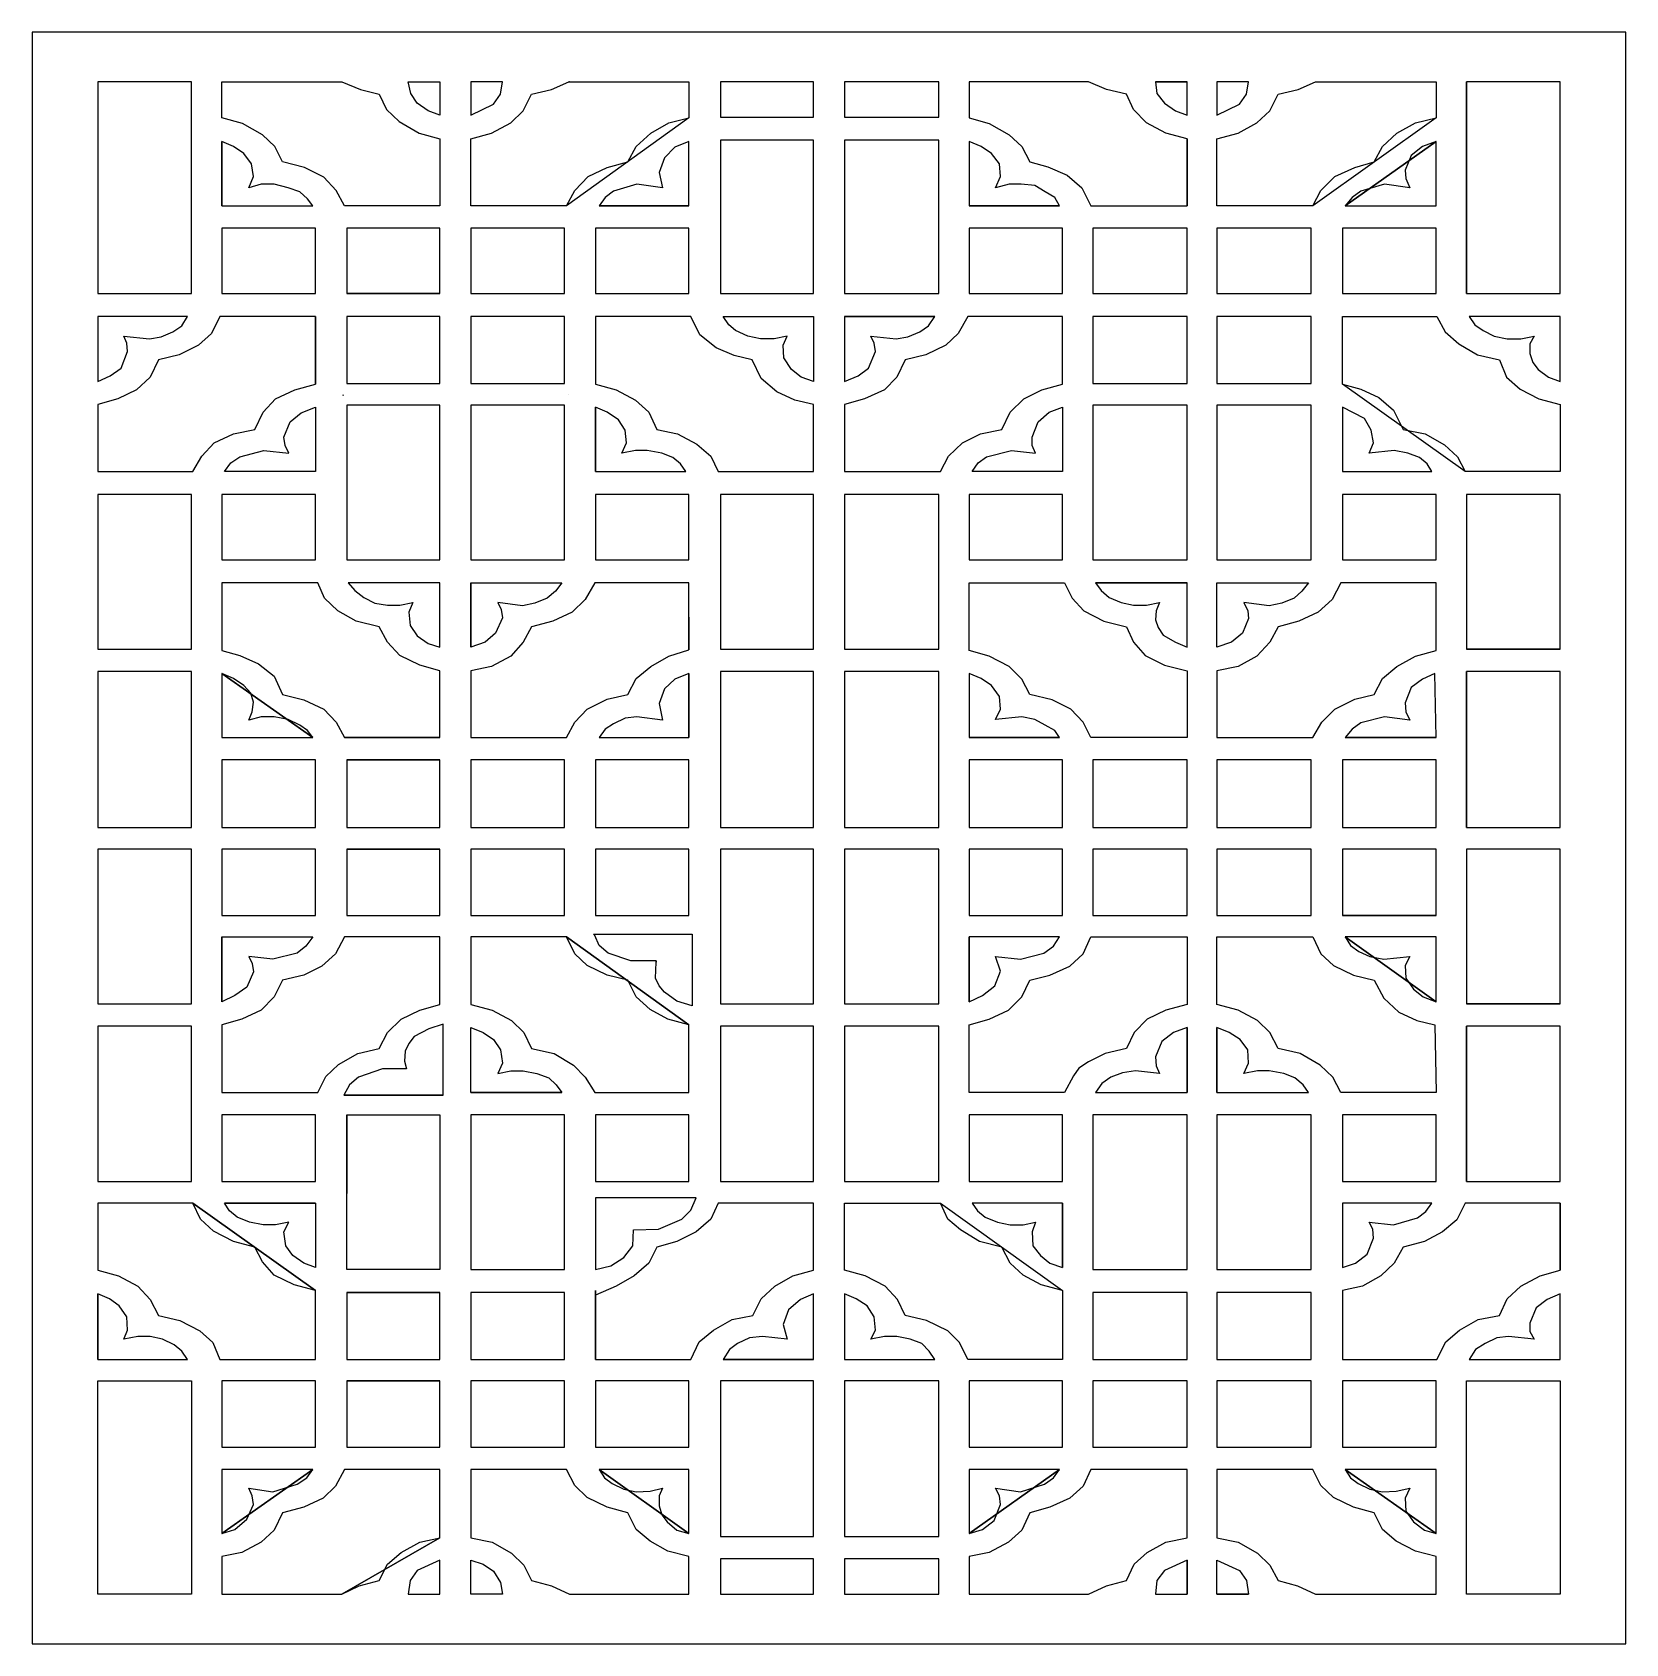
# Model space of a CAD drawing. Header units: centimetres. Extents: x -1.98 to 1.98, y -2 to 2.
import ezdxf

# ---------------------------------------------------------------- set-up
doc = ezdxf.new("R2010")
doc.units = ezdxf.units.CM
doc.header["$MEASUREMENT"] = 0
doc.layers.add('Layer 1', color=7, linetype='Continuous')

msp = doc.modelspace()

# ---------------------------------------------------------------- linework, layer by layer
at = {"layer": 'Layer 1', "color": 242}
for points, knots in [([(-1.9777, 2.00073), (-1.9777, 2.00073), (1.97771, 2.00073), (1.97771, 2.00073), (1.97771, 2.00073), (1.97771, 2.00073), (1.97771, -2.00073), (1.97771, -2.00073), (1.97771, -2.00073), (1.97771, -2.00073), (-1.9777, -2.00073), (-1.9777, -2.00073), (-1.9777, -2.00073), (-1.9777, -2.00073), (-1.9777, 2.00073), (-1.9777, 2.00073)], [0, 0, 0, 0, 0.2, 0.2, 0.2, 0.2, 0.4, 0.4, 0.4, 0.4, 0.6, 0.6, 0.6, 0.6, 1, 1, 1, 1]), ([(-1.58233, 1.87785), (-1.58233, 1.87785), (-1.58233, 1.3517), (-1.58233, 1.3517), (-1.58233, 1.3517), (-1.58233, 1.3517), (-1.8151, 1.3517), (-1.8151, 1.3517), (-1.8151, 1.3517), (-1.8151, 1.3517), (-1.8151, 1.54209), (-1.8151, 1.54209), (-1.8151, 1.54209), (-1.8151, 1.54209), (-1.8151, 1.7619), (-1.8151, 1.7619), (-1.8151, 1.7619), (-1.8151, 1.7619), (-1.8151, 1.87785), (-1.8151, 1.87785), (-1.8151, 1.87785), (-1.8151, 1.87785), (-1.58233, 1.87785), (-1.58233, 1.87785)], [0, 0, 0, 0, 0.1428571, 0.1428571, 0.1428571, 0.1428571, 0.2857143, 0.2857143, 0.2857143, 0.2857143, 0.4285714, 0.4285714, 0.4285714, 0.4285714, 0.5714286, 0.5714286, 0.5714286, 0.5714286, 0.7142857, 0.7142857, 0.7142857, 0.7142857, 1, 1, 1, 1]), ([(-1.20237, 1.56978), (-1.20237, 1.56978), (-0.96617, 1.56978), (-0.96617, 1.56978), (-0.96617, 1.56978), (-0.96617, 1.56978), (-0.96617, 1.73593), (-0.96617, 1.73593), (-0.96617, 1.73593), (-0.96617, 1.73593), (-1.01752, 1.74978), (-1.01752, 1.74978), (-1.01752, 1.74978), (-1.01752, 1.74978), (-1.06715, 1.7792), (-1.06715, 1.7792), (-1.06715, 1.7792), (-1.06715, 1.7792), (-1.09796, 1.80862), (-1.09796, 1.80862), (-1.09796, 1.80862), (-1.09796, 1.80862), (-1.11679, 1.84669), (-1.11679, 1.84669), (-1.11679, 1.84669), (-1.11679, 1.84669), (-1.163, 1.85882), (-1.163, 1.85882), (-1.163, 1.85882), (-1.163, 1.85882), (-1.20921, 1.87785), (-1.20921, 1.87785), (-1.20921, 1.87785), (-1.20921, 1.87785), (-1.50702, 1.87785), (-1.50702, 1.87785), (-1.50702, 1.87785), (-1.50702, 1.87785), (-1.50702, 1.78785), (-1.50702, 1.78785), (-1.50702, 1.78785), (-1.50702, 1.78785), (-1.45568, 1.77401), (-1.45568, 1.77401), (-1.45568, 1.77401), (-1.45568, 1.77401), (-1.40604, 1.74632), (-1.40604, 1.74632), (-1.40604, 1.74632), (-1.40604, 1.74632), (-1.37523, 1.71689), (-1.37523, 1.71689), (-1.37523, 1.71689), (-1.37523, 1.71689), (-1.35641, 1.67881), (-1.35641, 1.67881), (-1.35641, 1.67881), (-1.35641, 1.67881), (-1.30164, 1.66497), (-1.30164, 1.66497), (-1.30164, 1.66497), (-1.30164, 1.66497), (-1.25371, 1.64074), (-1.25371, 1.64074), (-1.25371, 1.64074), (-1.25371, 1.64074), (-1.2229, 1.60785), (-1.2229, 1.60785), (-1.2229, 1.60785), (-1.2229, 1.60785), (-1.20237, 1.56978), (-1.20237, 1.56978)], [0, 0, 0, 0, 0.0526316, 0.0526316, 0.0526316, 0.0526316, 0.1052632, 0.1052632, 0.1052632, 0.1052632, 0.1578947, 0.1578947, 0.1578947, 0.1578947, 0.2105263, 0.2105263, 0.2105263, 0.2105263, 0.2631579, 0.2631579, 0.2631579, 0.2631579, 0.3157895, 0.3157895, 0.3157895, 0.3157895, 0.3684211, 0.3684211, 0.3684211, 0.3684211, 0.4210526, 0.4210526, 0.4210526, 0.4210526, 0.4736842, 0.4736842, 0.4736842, 0.4736842, 0.5263158, 0.5263158, 0.5263158, 0.5263158, 0.5789474, 0.5789474, 0.5789474, 0.5789474, 0.6315789, 0.6315789, 0.6315789, 0.6315789, 0.6842105, 0.6842105, 0.6842105, 0.6842105, 0.7368421, 0.7368421, 0.7368421, 0.7368421, 0.7894737, 0.7894737, 0.7894737, 0.7894737, 0.8421053, 0.8421053, 0.8421053, 0.8421053, 0.8947368, 0.8947368, 0.8947368, 0.8947368, 1, 1, 1, 1]), ([(-0.96617, 1.79477), (-0.96617, 1.79477), (-0.96617, 1.87785), (-0.96617, 1.87785), (-0.96617, 1.87785), (-0.96617, 1.87785), (-1.0449, 1.87785), (-1.0449, 1.87785), (-1.0449, 1.87785), (-1.0449, 1.87785), (-1.03806, 1.84843), (-1.03806, 1.84843), (-1.03806, 1.84843), (-1.03806, 1.84843), (-1.02265, 1.8242), (-1.02265, 1.8242), (-1.02265, 1.8242), (-1.02265, 1.8242), (-0.99527, 1.80516), (-0.99527, 1.80516), (-0.99527, 1.80516), (-0.99527, 1.80516), (-0.96617, 1.79477), (-0.96617, 1.79477)], [0, 0, 0, 0, 0.1428571, 0.1428571, 0.1428571, 0.1428571, 0.2857143, 0.2857143, 0.2857143, 0.2857143, 0.4285714, 0.4285714, 0.4285714, 0.4285714, 0.5714286, 0.5714286, 0.5714286, 0.5714286, 0.7142857, 0.7142857, 0.7142857, 0.7142857, 1, 1, 1, 1]), ([(-0.3483, 1.78785), (-0.3483, 1.78785), (-0.3483, 1.87785), (-0.3483, 1.87785), (-0.3483, 1.87785), (-0.3483, 1.87785), (-0.64611, 1.87785), (-0.64611, 1.87785), (-0.64611, 1.87785), (-0.64611, 1.87785), (-0.6889, 1.85882), (-0.6889, 1.85882), (-0.6889, 1.85882), (-0.6889, 1.85882), (-0.73853, 1.84669), (-0.73853, 1.84669), (-0.73853, 1.84669), (-0.73853, 1.84669), (-0.75907, 1.80516), (-0.75907, 1.80516), (-0.75907, 1.80516), (-0.75907, 1.80516), (-0.78988, 1.77574), (-0.78988, 1.77574), (-0.78988, 1.77574), (-0.78988, 1.77574), (-0.8378, 1.74978), (-0.8378, 1.74978), (-0.8378, 1.74978), (-0.8378, 1.74978), (-0.88915, 1.73593), (-0.88915, 1.73593), (-0.88915, 1.73593), (-0.88915, 1.73593), (-0.88915, 1.56978), (-0.88915, 1.56978), (-0.88915, 1.56978), (-0.88915, 1.56978), (-0.65124, 1.56978), (-0.65124, 1.56978), (-0.65124, 1.56978), (-0.65124, 1.56978), (-0.3483, 1.78785), (-0.3483, 1.78785), (-0.3483, 1.78785), (-0.3483, 1.78785), (-0.39793, 1.77574), (-0.39793, 1.77574), (-0.39793, 1.77574), (-0.39793, 1.77574), (-0.44243, 1.74978), (-0.44243, 1.74978), (-0.44243, 1.74978), (-0.44243, 1.74978), (-0.47838, 1.71689), (-0.47838, 1.71689), (-0.47838, 1.71689), (-0.47838, 1.71689), (-0.49892, 1.67881), (-0.49892, 1.67881), (-0.49892, 1.67881), (-0.49892, 1.67881), (-0.55026, 1.66497), (-0.55026, 1.66497), (-0.55026, 1.66497), (-0.55026, 1.66497), (-0.59819, 1.64247), (-0.59819, 1.64247), (-0.59819, 1.64247), (-0.59819, 1.64247), (-0.63071, 1.60785), (-0.63071, 1.60785), (-0.63071, 1.60785), (-0.63071, 1.60785), (-0.65124, 1.56978), (-0.65124, 1.56978), (-0.65124, 1.56978), (-0.65124, 1.56978), (-0.3483, 1.78785), (-0.3483, 1.78785)], [0, 0, 0, 0, 0.047619, 0.047619, 0.047619, 0.047619, 0.0952381, 0.0952381, 0.0952381, 0.0952381, 0.1428571, 0.1428571, 0.1428571, 0.1428571, 0.1904762, 0.1904762, 0.1904762, 0.1904762, 0.2380952, 0.2380952, 0.2380952, 0.2380952, 0.2857143, 0.2857143, 0.2857143, 0.2857143, 0.3333333, 0.3333333, 0.3333333, 0.3333333, 0.3809524, 0.3809524, 0.3809524, 0.3809524, 0.4285714, 0.4285714, 0.4285714, 0.4285714, 0.4761905, 0.4761905, 0.4761905, 0.4761905, 0.5238095, 0.5238095, 0.5238095, 0.5238095, 0.5714286, 0.5714286, 0.5714286, 0.5714286, 0.6190476, 0.6190476, 0.6190476, 0.6190476, 0.6666667, 0.6666667, 0.6666667, 0.6666667, 0.7142857, 0.7142857, 0.7142857, 0.7142857, 0.7619048, 0.7619048, 0.7619048, 0.7619048, 0.8095238, 0.8095238, 0.8095238, 0.8095238, 0.8571429, 0.8571429, 0.8571429, 0.8571429, 0.9047619, 0.9047619, 0.9047619, 0.9047619, 1, 1, 1, 1]), ([(-0.81042, 1.87785), (-0.81042, 1.87785), (-0.81555, 1.84669), (-0.81555, 1.84669), (-0.81555, 1.84669), (-0.81555, 1.84669), (-0.83267, 1.82246), (-0.83267, 1.82246), (-0.83267, 1.82246), (-0.83267, 1.82246), (-0.88915, 1.79477), (-0.88915, 1.79477), (-0.88915, 1.79477), (-0.88915, 1.79477), (-0.88915, 1.87785), (-0.88915, 1.87785), (-0.88915, 1.87785), (-0.88915, 1.87785), (-0.81042, 1.87785), (-0.81042, 1.87785)], [0, 0, 0, 0, 0.1666667, 0.1666667, 0.1666667, 0.1666667, 0.3333333, 0.3333333, 0.3333333, 0.3333333, 0.5, 0.5, 0.5, 0.5, 0.6666667, 0.6666667, 0.6666667, 0.6666667, 1, 1, 1, 1]), ([(-0.64611, 1.87785), (-0.64611, 1.87785), (-0.6444, 1.87785), (-0.6444, 1.87785), (-0.6444, 1.87785), (-0.6444, 1.87785), (-0.64611, 1.87785), (-0.64611, 1.87785)], [0, 0, 0, 0, 0.3333333, 0.3333333, 0.3333333, 0.3333333, 1, 1, 1, 1]), ([(-0.26957, 1.87785), (-0.26957, 1.87785), (-0.03851, 1.87785), (-0.03851, 1.87785), (-0.03851, 1.87785), (-0.03851, 1.87785), (-0.03851, 1.78959), (-0.03851, 1.78959), (-0.03851, 1.78959), (-0.03851, 1.78959), (-0.26957, 1.78959), (-0.26957, 1.78959), (-0.26957, 1.78959), (-0.26957, 1.78959), (-0.26957, 1.87785), (-0.26957, 1.87785)], [0, 0, 0, 0, 0.2, 0.2, 0.2, 0.2, 0.4, 0.4, 0.4, 0.4, 0.6, 0.6, 0.6, 0.6, 1, 1, 1, 1]), ([(0.273, 1.78959), (0.273, 1.78959), (0.03851, 1.78959), (0.03851, 1.78959), (0.03851, 1.78959), (0.03851, 1.78959), (0.03851, 1.87785), (0.03851, 1.87785), (0.03851, 1.87785), (0.03851, 1.87785), (0.273, 1.87785), (0.273, 1.87785), (0.273, 1.87785), (0.273, 1.87785), (0.273, 1.83459), (0.273, 1.83459), (0.273, 1.83459), (0.273, 1.83459), (0.273, 1.78959), (0.273, 1.78959)], [0, 0, 0, 0, 0.1666667, 0.1666667, 0.1666667, 0.1666667, 0.3333333, 0.3333333, 0.3333333, 0.3333333, 0.5, 0.5, 0.5, 0.5, 0.6666667, 0.6666667, 0.6666667, 0.6666667, 1, 1, 1, 1]), ([(0.88916, 1.56978), (0.88916, 1.56978), (0.64954, 1.56978), (0.64954, 1.56978), (0.64954, 1.56978), (0.64954, 1.56978), (0.62729, 1.61478), (0.62729, 1.61478), (0.62729, 1.61478), (0.62729, 1.61478), (0.59135, 1.64593), (0.59135, 1.64593), (0.59135, 1.64593), (0.59135, 1.64593), (0.54342, 1.6667), (0.54342, 1.6667), (0.54342, 1.6667), (0.54342, 1.6667), (0.49892, 1.67881), (0.49892, 1.67881), (0.49892, 1.67881), (0.49892, 1.67881), (0.47838, 1.71689), (0.47838, 1.71689), (0.47838, 1.71689), (0.47838, 1.71689), (0.44758, 1.74632), (0.44758, 1.74632), (0.44758, 1.74632), (0.44758, 1.74632), (0.39794, 1.77401), (0.39794, 1.77401), (0.39794, 1.77401), (0.39794, 1.77401), (0.34831, 1.78785), (0.34831, 1.78785), (0.34831, 1.78785), (0.34831, 1.78785), (0.34831, 1.87785), (0.34831, 1.87785), (0.34831, 1.87785), (0.34831, 1.87785), (0.64441, 1.87785), (0.64441, 1.87785), (0.64441, 1.87785), (0.64441, 1.87785), (0.68891, 1.85882), (0.68891, 1.85882), (0.68891, 1.85882), (0.68891, 1.85882), (0.73854, 1.84669), (0.73854, 1.84669), (0.73854, 1.84669), (0.73854, 1.84669), (0.75566, 1.80862), (0.75566, 1.80862), (0.75566, 1.80862), (0.75566, 1.80862), (0.78818, 1.77574), (0.78818, 1.77574), (0.78818, 1.77574), (0.78818, 1.77574), (0.8361, 1.74978), (0.8361, 1.74978), (0.8361, 1.74978), (0.8361, 1.74978), (0.88916, 1.73593), (0.88916, 1.73593), (0.88916, 1.73593), (0.88916, 1.73593), (0.88916, 1.56978), (0.88916, 1.56978)], [0, 0, 0, 0, 0.0526316, 0.0526316, 0.0526316, 0.0526316, 0.1052632, 0.1052632, 0.1052632, 0.1052632, 0.1578947, 0.1578947, 0.1578947, 0.1578947, 0.2105263, 0.2105263, 0.2105263, 0.2105263, 0.2631579, 0.2631579, 0.2631579, 0.2631579, 0.3157895, 0.3157895, 0.3157895, 0.3157895, 0.3684211, 0.3684211, 0.3684211, 0.3684211, 0.4210526, 0.4210526, 0.4210526, 0.4210526, 0.4736842, 0.4736842, 0.4736842, 0.4736842, 0.5263158, 0.5263158, 0.5263158, 0.5263158, 0.5789474, 0.5789474, 0.5789474, 0.5789474, 0.6315789, 0.6315789, 0.6315789, 0.6315789, 0.6842105, 0.6842105, 0.6842105, 0.6842105, 0.7368421, 0.7368421, 0.7368421, 0.7368421, 0.7894737, 0.7894737, 0.7894737, 0.7894737, 0.8421053, 0.8421053, 0.8421053, 0.8421053, 0.8947368, 0.8947368, 0.8947368, 0.8947368, 1, 1, 1, 1]), ([(0.88916, 1.87785), (0.88916, 1.87785), (0.88916, 1.79477), (0.88916, 1.79477), (0.88916, 1.79477), (0.88916, 1.79477), (0.86006, 1.80516), (0.86006, 1.80516), (0.86006, 1.80516), (0.86006, 1.80516), (0.83268, 1.8242), (0.83268, 1.8242), (0.83268, 1.8242), (0.83268, 1.8242), (0.81385, 1.84843), (0.81385, 1.84843), (0.81385, 1.84843), (0.81385, 1.84843), (0.81043, 1.87785), (0.81043, 1.87785), (0.81043, 1.87785), (0.81043, 1.87785), (0.88916, 1.87785), (0.88916, 1.87785)], [0, 0, 0, 0, 0.1428571, 0.1428571, 0.1428571, 0.1428571, 0.2857143, 0.2857143, 0.2857143, 0.2857143, 0.4285714, 0.4285714, 0.4285714, 0.4285714, 0.5714286, 0.5714286, 0.5714286, 0.5714286, 0.7142857, 0.7142857, 0.7142857, 0.7142857, 1, 1, 1, 1]), ([(0.81043, 1.87785), (0.81043, 1.87785), (0.88916, 1.87785), (0.88916, 1.87785), (0.88916, 1.87785), (0.88916, 1.87785), (0.81043, 1.87785), (0.81043, 1.87785)], [0, 0, 0, 0, 0.3333333, 0.3333333, 0.3333333, 0.3333333, 1, 1, 1, 1]), ([(1.50703, 1.78785), (1.50703, 1.78785), (1.50703, 1.87785), (1.50703, 1.87785), (1.50703, 1.87785), (1.50703, 1.87785), (1.20751, 1.87785), (1.20751, 1.87785), (1.20751, 1.87785), (1.20751, 1.87785), (1.16472, 1.85882), (1.16472, 1.85882), (1.16472, 1.85882), (1.16472, 1.85882), (1.11508, 1.84669), (1.11508, 1.84669), (1.11508, 1.84669), (1.11508, 1.84669), (1.09454, 1.80516), (1.09454, 1.80516), (1.09454, 1.80516), (1.09454, 1.80516), (1.06203, 1.77574), (1.06203, 1.77574), (1.06203, 1.77574), (1.06203, 1.77574), (1.01581, 1.74978), (1.01581, 1.74978), (1.01581, 1.74978), (1.01581, 1.74978), (0.96276, 1.73593), (0.96276, 1.73593), (0.96276, 1.73593), (0.96276, 1.73593), (0.96276, 1.56978), (0.96276, 1.56978), (0.96276, 1.56978), (0.96276, 1.56978), (1.20066, 1.56978), (1.20066, 1.56978), (1.20066, 1.56978), (1.20066, 1.56978), (1.50703, 1.78785), (1.50703, 1.78785), (1.50703, 1.78785), (1.50703, 1.78785), (1.45568, 1.77574), (1.45568, 1.77574), (1.45568, 1.77574), (1.45568, 1.77574), (1.40947, 1.74978), (1.40947, 1.74978), (1.40947, 1.74978), (1.40947, 1.74978), (1.37353, 1.71689), (1.37353, 1.71689), (1.37353, 1.71689), (1.37353, 1.71689), (1.35299, 1.67881), (1.35299, 1.67881), (1.35299, 1.67881), (1.35299, 1.67881), (1.30507, 1.66497), (1.30507, 1.66497), (1.30507, 1.66497), (1.30507, 1.66497), (1.25543, 1.64247), (1.25543, 1.64247), (1.25543, 1.64247), (1.25543, 1.64247), (1.2212, 1.60785), (1.2212, 1.60785), (1.2212, 1.60785), (1.2212, 1.60785), (1.20066, 1.56978), (1.20066, 1.56978), (1.20066, 1.56978), (1.20066, 1.56978), (1.50703, 1.78785), (1.50703, 1.78785)], [0, 0, 0, 0, 0.047619, 0.047619, 0.047619, 0.047619, 0.0952381, 0.0952381, 0.0952381, 0.0952381, 0.1428571, 0.1428571, 0.1428571, 0.1428571, 0.1904762, 0.1904762, 0.1904762, 0.1904762, 0.2380952, 0.2380952, 0.2380952, 0.2380952, 0.2857143, 0.2857143, 0.2857143, 0.2857143, 0.3333333, 0.3333333, 0.3333333, 0.3333333, 0.3809524, 0.3809524, 0.3809524, 0.3809524, 0.4285714, 0.4285714, 0.4285714, 0.4285714, 0.4761905, 0.4761905, 0.4761905, 0.4761905, 0.5238095, 0.5238095, 0.5238095, 0.5238095, 0.5714286, 0.5714286, 0.5714286, 0.5714286, 0.6190476, 0.6190476, 0.6190476, 0.6190476, 0.6666667, 0.6666667, 0.6666667, 0.6666667, 0.7142857, 0.7142857, 0.7142857, 0.7142857, 0.7619048, 0.7619048, 0.7619048, 0.7619048, 0.8095238, 0.8095238, 0.8095238, 0.8095238, 0.8571429, 0.8571429, 0.8571429, 0.8571429, 0.9047619, 0.9047619, 0.9047619, 0.9047619, 1, 1, 1, 1]), ([(0.96276, 1.79477), (0.96276, 1.79477), (0.96276, 1.87785), (0.96276, 1.87785), (0.96276, 1.87785), (0.96276, 1.87785), (1.04149, 1.87785), (1.04149, 1.87785), (1.04149, 1.87785), (1.04149, 1.87785), (1.03635, 1.84669), (1.03635, 1.84669), (1.03635, 1.84669), (1.03635, 1.84669), (1.01924, 1.82246), (1.01924, 1.82246), (1.01924, 1.82246), (1.01924, 1.82246), (0.96276, 1.79477), (0.96276, 1.79477)], [0, 0, 0, 0, 0.1666667, 0.1666667, 0.1666667, 0.1666667, 0.3333333, 0.3333333, 0.3333333, 0.3333333, 0.5, 0.5, 0.5, 0.5, 0.6666667, 0.6666667, 0.6666667, 0.6666667, 1, 1, 1, 1]), ([(1.58234, 1.87785), (1.58234, 1.87785), (1.81511, 1.87785), (1.81511, 1.87785), (1.81511, 1.87785), (1.81511, 1.87785), (1.81511, 1.7619), (1.81511, 1.7619), (1.81511, 1.7619), (1.81511, 1.7619), (1.81511, 1.54209), (1.81511, 1.54209), (1.81511, 1.54209), (1.81511, 1.54209), (1.81511, 1.3517), (1.81511, 1.3517), (1.81511, 1.3517), (1.81511, 1.3517), (1.58234, 1.3517), (1.58234, 1.3517), (1.58234, 1.3517), (1.58234, 1.3517), (1.58234, 1.87785), (1.58234, 1.87785)], [0, 0, 0, 0, 0.1428571, 0.1428571, 0.1428571, 0.1428571, 0.2857143, 0.2857143, 0.2857143, 0.2857143, 0.4285714, 0.4285714, 0.4285714, 0.4285714, 0.5714286, 0.5714286, 0.5714286, 0.5714286, 0.7142857, 0.7142857, 0.7142857, 0.7142857, 1, 1, 1, 1]), ([(1.58234, 1.3517), (1.58234, 1.3517), (1.58234, 1.87785), (1.58234, 1.87785), (1.58234, 1.87785), (1.58234, 1.87785), (1.58234, 1.3517), (1.58234, 1.3517)], [0, 0, 0, 0, 0.3333333, 0.3333333, 0.3333333, 0.3333333, 1, 1, 1, 1]), ([(-1.50702, 1.72901), (-1.50702, 1.72901), (-1.47793, 1.71689), (-1.47793, 1.71689), (-1.47793, 1.71689), (-1.47793, 1.71689), (-1.45225, 1.69958), (-1.45225, 1.69958), (-1.45225, 1.69958), (-1.45225, 1.69958), (-1.43343, 1.67362), (-1.43343, 1.67362), (-1.43343, 1.67362), (-1.43343, 1.67362), (-1.42829, 1.64247), (-1.42829, 1.64247), (-1.42829, 1.64247), (-1.42829, 1.64247), (-1.44027, 1.61478), (-1.44027, 1.61478), (-1.44027, 1.61478), (-1.44027, 1.61478), (-1.40946, 1.62343), (-1.40946, 1.62343), (-1.40946, 1.62343), (-1.40946, 1.62343), (-1.37694, 1.62343), (-1.37694, 1.62343), (-1.37694, 1.62343), (-1.37694, 1.62343), (-1.34271, 1.61478), (-1.34271, 1.61478), (-1.34271, 1.61478), (-1.34271, 1.61478), (-1.31362, 1.60439), (-1.31362, 1.60439), (-1.31362, 1.60439), (-1.31362, 1.60439), (-1.29479, 1.58708), (-1.29479, 1.58708), (-1.29479, 1.58708), (-1.29479, 1.58708), (-1.2811, 1.56978), (-1.2811, 1.56978), (-1.2811, 1.56978), (-1.2811, 1.56978), (-1.50702, 1.56978), (-1.50702, 1.56978), (-1.50702, 1.56978), (-1.50702, 1.56978), (-1.50702, 1.72901), (-1.50702, 1.72901)], [0, 0, 0, 0, 0.0714286, 0.0714286, 0.0714286, 0.0714286, 0.1428571, 0.1428571, 0.1428571, 0.1428571, 0.2142857, 0.2142857, 0.2142857, 0.2142857, 0.2857143, 0.2857143, 0.2857143, 0.2857143, 0.3571429, 0.3571429, 0.3571429, 0.3571429, 0.4285714, 0.4285714, 0.4285714, 0.4285714, 0.5, 0.5, 0.5, 0.5, 0.5714286, 0.5714286, 0.5714286, 0.5714286, 0.6428571, 0.6428571, 0.6428571, 0.6428571, 0.7142857, 0.7142857, 0.7142857, 0.7142857, 0.7857143, 0.7857143, 0.7857143, 0.7857143, 0.8571429, 0.8571429, 0.8571429, 0.8571429, 1, 1, 1, 1]), ([(-1.50702, 1.56978), (-1.50702, 1.56978), (-1.50702, 1.72901), (-1.50702, 1.72901), (-1.50702, 1.72901), (-1.50702, 1.72901), (-1.50702, 1.56978), (-1.50702, 1.56978)], [0, 0, 0, 0, 0.3333333, 0.3333333, 0.3333333, 0.3333333, 1, 1, 1, 1]), ([(-0.5708, 1.56978), (-0.5708, 1.56978), (-0.5554, 1.59055), (-0.5554, 1.59055), (-0.5554, 1.59055), (-0.5554, 1.59055), (-0.53486, 1.60612), (-0.53486, 1.60612), (-0.53486, 1.60612), (-0.53486, 1.60612), (-0.47667, 1.62343), (-0.47667, 1.62343), (-0.47667, 1.62343), (-0.47667, 1.62343), (-0.41334, 1.61478), (-0.41334, 1.61478), (-0.41334, 1.61478), (-0.41334, 1.61478), (-0.4219, 1.65285), (-0.4219, 1.65285), (-0.4219, 1.65285), (-0.4219, 1.65285), (-0.4082, 1.6892), (-0.4082, 1.6892), (-0.4082, 1.6892), (-0.4082, 1.6892), (-0.38253, 1.71516), (-0.38253, 1.71516), (-0.38253, 1.71516), (-0.38253, 1.71516), (-0.3483, 1.72901), (-0.3483, 1.72901), (-0.3483, 1.72901), (-0.3483, 1.72901), (-0.3483, 1.56978), (-0.3483, 1.56978), (-0.3483, 1.56978), (-0.3483, 1.56978), (-0.5708, 1.56978), (-0.5708, 1.56978)], [0, 0, 0, 0, 0.0909091, 0.0909091, 0.0909091, 0.0909091, 0.1818182, 0.1818182, 0.1818182, 0.1818182, 0.2727273, 0.2727273, 0.2727273, 0.2727273, 0.3636364, 0.3636364, 0.3636364, 0.3636364, 0.4545455, 0.4545455, 0.4545455, 0.4545455, 0.5454545, 0.5454545, 0.5454545, 0.5454545, 0.6363636, 0.6363636, 0.6363636, 0.6363636, 0.7272727, 0.7272727, 0.7272727, 0.7272727, 0.8181818, 0.8181818, 0.8181818, 0.8181818, 1, 1, 1, 1]), ([(-0.26957, 1.3517), (-0.26957, 1.3517), (-0.26957, 1.73247), (-0.26957, 1.73247), (-0.26957, 1.73247), (-0.26957, 1.73247), (-0.03851, 1.73247), (-0.03851, 1.73247), (-0.03851, 1.73247), (-0.03851, 1.73247), (-0.03851, 1.3517), (-0.03851, 1.3517), (-0.03851, 1.3517), (-0.03851, 1.3517), (-0.26957, 1.3517), (-0.26957, 1.3517)], [0, 0, 0, 0, 0.2, 0.2, 0.2, 0.2, 0.4, 0.4, 0.4, 0.4, 0.6, 0.6, 0.6, 0.6, 1, 1, 1, 1]), ([(0.03851, 1.73247), (0.03851, 1.73247), (0.273, 1.73247), (0.273, 1.73247), (0.273, 1.73247), (0.273, 1.73247), (0.273, 1.3517), (0.273, 1.3517), (0.273, 1.3517), (0.273, 1.3517), (0.03851, 1.3517), (0.03851, 1.3517), (0.03851, 1.3517), (0.03851, 1.3517), (0.03851, 1.73247), (0.03851, 1.73247)], [0, 0, 0, 0, 0.2, 0.2, 0.2, 0.2, 0.4, 0.4, 0.4, 0.4, 0.6, 0.6, 0.6, 0.6, 1, 1, 1, 1]), ([(0.34831, 1.56978), (0.34831, 1.56978), (0.34831, 1.72901), (0.34831, 1.72901), (0.34831, 1.72901), (0.34831, 1.72901), (0.3774, 1.71689), (0.3774, 1.71689), (0.3774, 1.71689), (0.3774, 1.71689), (0.40308, 1.69958), (0.40308, 1.69958), (0.40308, 1.69958), (0.40308, 1.69958), (0.42361, 1.67362), (0.42361, 1.67362), (0.42361, 1.67362), (0.42361, 1.67362), (0.42533, 1.64247), (0.42533, 1.64247), (0.42533, 1.64247), (0.42533, 1.64247), (0.41334, 1.61478), (0.41334, 1.61478), (0.41334, 1.61478), (0.41334, 1.61478), (0.44758, 1.62343), (0.44758, 1.62343), (0.44758, 1.62343), (0.44758, 1.62343), (0.47667, 1.62343), (0.47667, 1.62343), (0.47667, 1.62343), (0.47667, 1.62343), (0.5109, 1.61997), (0.5109, 1.61997), (0.5109, 1.61997), (0.5109, 1.61997), (0.53658, 1.60439), (0.53658, 1.60439), (0.53658, 1.60439), (0.53658, 1.60439), (0.56054, 1.59055), (0.56054, 1.59055), (0.56054, 1.59055), (0.56054, 1.59055), (0.57252, 1.56978), (0.57252, 1.56978), (0.57252, 1.56978), (0.57252, 1.56978), (0.34831, 1.56978), (0.34831, 1.56978)], [0, 0, 0, 0, 0.0714286, 0.0714286, 0.0714286, 0.0714286, 0.1428571, 0.1428571, 0.1428571, 0.1428571, 0.2142857, 0.2142857, 0.2142857, 0.2142857, 0.2857143, 0.2857143, 0.2857143, 0.2857143, 0.3571429, 0.3571429, 0.3571429, 0.3571429, 0.4285714, 0.4285714, 0.4285714, 0.4285714, 0.5, 0.5, 0.5, 0.5, 0.5714286, 0.5714286, 0.5714286, 0.5714286, 0.6428571, 0.6428571, 0.6428571, 0.6428571, 0.7142857, 0.7142857, 0.7142857, 0.7142857, 0.7857143, 0.7857143, 0.7857143, 0.7857143, 0.8571429, 0.8571429, 0.8571429, 0.8571429, 1, 1, 1, 1]), ([(0.88916, 1.73593), (0.88916, 1.73593), (0.88916, 1.56978), (0.88916, 1.56978), (0.88916, 1.56978), (0.88916, 1.56978), (0.88916, 1.73593), (0.88916, 1.73593)], [0, 0, 0, 0, 0.3333333, 0.3333333, 0.3333333, 0.3333333, 1, 1, 1, 1]), ([(1.50703, 1.72901), (1.50703, 1.72901), (1.50703, 1.56978), (1.50703, 1.56978), (1.50703, 1.56978), (1.50703, 1.56978), (1.2811, 1.56978), (1.2811, 1.56978), (1.2811, 1.56978), (1.2811, 1.56978), (1.50703, 1.72901), (1.50703, 1.72901)], [0, 0, 0, 0, 0.25, 0.25, 0.25, 0.25, 0.5, 0.5, 0.5, 0.5, 1, 1, 1, 1]), ([(1.2811, 1.56978), (1.2811, 1.56978), (1.29822, 1.59055), (1.29822, 1.59055), (1.29822, 1.59055), (1.29822, 1.59055), (1.32047, 1.60612), (1.32047, 1.60612), (1.32047, 1.60612), (1.32047, 1.60612), (1.37866, 1.62343), (1.37866, 1.62343), (1.37866, 1.62343), (1.37866, 1.62343), (1.44199, 1.61478), (1.44199, 1.61478), (1.44199, 1.61478), (1.44199, 1.61478), (1.43172, 1.63728), (1.43172, 1.63728), (1.43172, 1.63728), (1.43172, 1.63728), (1.43001, 1.65804), (1.43001, 1.65804), (1.43001, 1.65804), (1.43001, 1.65804), (1.44541, 1.69439), (1.44541, 1.69439), (1.44541, 1.69439), (1.44541, 1.69439), (1.4728, 1.71689), (1.4728, 1.71689), (1.4728, 1.71689), (1.4728, 1.71689), (1.50703, 1.72901), (1.50703, 1.72901), (1.50703, 1.72901), (1.50703, 1.72901), (1.2811, 1.56978), (1.2811, 1.56978)], [0, 0, 0, 0, 0.0909091, 0.0909091, 0.0909091, 0.0909091, 0.1818182, 0.1818182, 0.1818182, 0.1818182, 0.2727273, 0.2727273, 0.2727273, 0.2727273, 0.3636364, 0.3636364, 0.3636364, 0.3636364, 0.4545455, 0.4545455, 0.4545455, 0.4545455, 0.5454545, 0.5454545, 0.5454545, 0.5454545, 0.6363636, 0.6363636, 0.6363636, 0.6363636, 0.7272727, 0.7272727, 0.7272727, 0.7272727, 0.8181818, 0.8181818, 0.8181818, 0.8181818, 1, 1, 1, 1]), ([(-0.3483, 1.56978), (-0.3483, 1.56978), (-0.5708, 1.56978), (-0.5708, 1.56978), (-0.5708, 1.56978), (-0.5708, 1.56978), (-0.3483, 1.56978), (-0.3483, 1.56978)], [0, 0, 0, 0, 0.3333333, 0.3333333, 0.3333333, 0.3333333, 1, 1, 1, 1]), ([(0.57252, 1.56978), (0.57252, 1.56978), (0.34831, 1.56978), (0.34831, 1.56978), (0.34831, 1.56978), (0.34831, 1.56978), (0.57252, 1.56978), (0.57252, 1.56978)], [0, 0, 0, 0, 0.3333333, 0.3333333, 0.3333333, 0.3333333, 1, 1, 1, 1]), ([(-1.27425, 1.3517), (-1.27425, 1.3517), (-1.50702, 1.3517), (-1.50702, 1.3517), (-1.50702, 1.3517), (-1.50702, 1.3517), (-1.50702, 1.5144), (-1.50702, 1.5144), (-1.50702, 1.5144), (-1.50702, 1.5144), (-1.27425, 1.5144), (-1.27425, 1.5144), (-1.27425, 1.5144), (-1.27425, 1.5144), (-1.27425, 1.3517), (-1.27425, 1.3517)], [0, 0, 0, 0, 0.2, 0.2, 0.2, 0.2, 0.4, 0.4, 0.4, 0.4, 0.6, 0.6, 0.6, 0.6, 1, 1, 1, 1]), ([(-1.19723, 1.3517), (-1.19723, 1.3517), (-1.19723, 1.5144), (-1.19723, 1.5144), (-1.19723, 1.5144), (-1.19723, 1.5144), (-0.96617, 1.5144), (-0.96617, 1.5144), (-0.96617, 1.5144), (-0.96617, 1.5144), (-0.96617, 1.3517), (-0.96617, 1.3517), (-0.96617, 1.3517), (-0.96617, 1.3517), (-1.19723, 1.3517), (-1.19723, 1.3517)], [0, 0, 0, 0, 0.2, 0.2, 0.2, 0.2, 0.4, 0.4, 0.4, 0.4, 0.6, 0.6, 0.6, 0.6, 1, 1, 1, 1]), ([(-0.88915, 1.5144), (-0.88915, 1.5144), (-0.65638, 1.5144), (-0.65638, 1.5144), (-0.65638, 1.5144), (-0.65638, 1.5144), (-0.65638, 1.3517), (-0.65638, 1.3517), (-0.65638, 1.3517), (-0.65638, 1.3517), (-0.88915, 1.3517), (-0.88915, 1.3517), (-0.88915, 1.3517), (-0.88915, 1.3517), (-0.88915, 1.5144), (-0.88915, 1.5144)], [0, 0, 0, 0, 0.2, 0.2, 0.2, 0.2, 0.4, 0.4, 0.4, 0.4, 0.6, 0.6, 0.6, 0.6, 1, 1, 1, 1]), ([(-0.57936, 1.3517), (-0.57936, 1.3517), (-0.57936, 1.5144), (-0.57936, 1.5144), (-0.57936, 1.5144), (-0.57936, 1.5144), (-0.3483, 1.5144), (-0.3483, 1.5144), (-0.3483, 1.5144), (-0.3483, 1.5144), (-0.3483, 1.3517), (-0.3483, 1.3517), (-0.3483, 1.3517), (-0.3483, 1.3517), (-0.57936, 1.3517), (-0.57936, 1.3517)], [0, 0, 0, 0, 0.2, 0.2, 0.2, 0.2, 0.4, 0.4, 0.4, 0.4, 0.6, 0.6, 0.6, 0.6, 1, 1, 1, 1]), ([(0.34831, 1.3517), (0.34831, 1.3517), (0.34831, 1.5144), (0.34831, 1.5144), (0.34831, 1.5144), (0.34831, 1.5144), (0.57937, 1.5144), (0.57937, 1.5144), (0.57937, 1.5144), (0.57937, 1.5144), (0.57937, 1.3517), (0.57937, 1.3517), (0.57937, 1.3517), (0.57937, 1.3517), (0.34831, 1.3517), (0.34831, 1.3517)], [0, 0, 0, 0, 0.2, 0.2, 0.2, 0.2, 0.4, 0.4, 0.4, 0.4, 0.6, 0.6, 0.6, 0.6, 1, 1, 1, 1]), ([(0.65467, 1.3517), (0.65467, 1.3517), (0.65467, 1.5144), (0.65467, 1.5144), (0.65467, 1.5144), (0.65467, 1.5144), (0.88916, 1.5144), (0.88916, 1.5144), (0.88916, 1.5144), (0.88916, 1.5144), (0.88916, 1.3517), (0.88916, 1.3517), (0.88916, 1.3517), (0.88916, 1.3517), (0.65467, 1.3517), (0.65467, 1.3517)], [0, 0, 0, 0, 0.2, 0.2, 0.2, 0.2, 0.4, 0.4, 0.4, 0.4, 0.6, 0.6, 0.6, 0.6, 1, 1, 1, 1]), ([(0.96276, 1.3517), (0.96276, 1.3517), (0.96276, 1.5144), (0.96276, 1.5144), (0.96276, 1.5144), (0.96276, 1.5144), (1.19724, 1.5144), (1.19724, 1.5144), (1.19724, 1.5144), (1.19724, 1.5144), (1.19724, 1.3517), (1.19724, 1.3517), (1.19724, 1.3517), (1.19724, 1.3517), (0.96276, 1.3517), (0.96276, 1.3517)], [0, 0, 0, 0, 0.2, 0.2, 0.2, 0.2, 0.4, 0.4, 0.4, 0.4, 0.6, 0.6, 0.6, 0.6, 1, 1, 1, 1]), ([(1.50703, 1.5144), (1.50703, 1.5144), (1.50703, 1.3517), (1.50703, 1.3517), (1.50703, 1.3517), (1.50703, 1.3517), (1.27426, 1.3517), (1.27426, 1.3517), (1.27426, 1.3517), (1.27426, 1.3517), (1.27426, 1.5144), (1.27426, 1.5144), (1.27426, 1.5144), (1.27426, 1.5144), (1.38893, 1.5144), (1.38893, 1.5144), (1.38893, 1.5144), (1.38893, 1.5144), (1.50703, 1.5144), (1.50703, 1.5144)], [0, 0, 0, 0, 0.1666667, 0.1666667, 0.1666667, 0.1666667, 0.3333333, 0.3333333, 0.3333333, 0.3333333, 0.5, 0.5, 0.5, 0.5, 0.6666667, 0.6666667, 0.6666667, 0.6666667, 1, 1, 1, 1]), ([(-0.96617, 1.3517), (-0.96617, 1.3517), (-1.19723, 1.3517), (-1.19723, 1.3517), (-1.19723, 1.3517), (-1.19723, 1.3517), (-0.96617, 1.3517), (-0.96617, 1.3517)], [0, 0, 0, 0, 0.3333333, 0.3333333, 0.3333333, 0.3333333, 1, 1, 1, 1]), ([(-1.27425, 1.12671), (-1.27425, 1.12671), (-1.3256, 1.11286), (-1.3256, 1.11286), (-1.3256, 1.11286), (-1.3256, 1.11286), (-1.37352, 1.09036), (-1.37352, 1.09036), (-1.37352, 1.09036), (-1.37352, 1.09036), (-1.40433, 1.05748), (-1.40433, 1.05748), (-1.40433, 1.05748), (-1.40433, 1.05748), (-1.42487, 1.01421), (-1.42487, 1.01421), (-1.42487, 1.01421), (-1.42487, 1.01421), (-1.47793, 1.00383), (-1.47793, 1.00383), (-1.47793, 1.00383), (-1.47793, 1.00383), (-1.52585, 0.98133), (-1.52585, 0.98133), (-1.52585, 0.98133), (-1.52585, 0.98133), (-1.55666, 0.94844), (-1.55666, 0.94844), (-1.55666, 0.94844), (-1.55666, 0.94844), (-1.57891, 0.91037), (-1.57891, 0.91037), (-1.57891, 0.91037), (-1.57891, 0.91037), (-1.8151, 0.91037), (-1.8151, 0.91037), (-1.8151, 0.91037), (-1.8151, 0.91037), (-1.8151, 1.07652), (-1.8151, 1.07652), (-1.8151, 1.07652), (-1.8151, 1.07652), (-1.76547, 1.09036), (-1.76547, 1.09036), (-1.76547, 1.09036), (-1.76547, 1.09036), (-1.71926, 1.11286), (-1.71926, 1.11286), (-1.71926, 1.11286), (-1.71926, 1.11286), (-1.68502, 1.14402), (-1.68502, 1.14402), (-1.68502, 1.14402), (-1.68502, 1.14402), (-1.66449, 1.18728), (-1.66449, 1.18728), (-1.66449, 1.18728), (-1.66449, 1.18728), (-1.61314, 1.1994), (-1.61314, 1.1994), (-1.61314, 1.1994), (-1.61314, 1.1994), (-1.56522, 1.22363), (-1.56522, 1.22363), (-1.56522, 1.22363), (-1.56522, 1.22363), (-1.5327, 1.25305), (-1.5327, 1.25305), (-1.5327, 1.25305), (-1.5327, 1.25305), (-1.51216, 1.2946), (-1.51216, 1.2946), (-1.51216, 1.2946), (-1.51216, 1.2946), (-1.27425, 1.2946), (-1.27425, 1.2946), (-1.27425, 1.2946), (-1.27425, 1.2946), (-1.27425, 1.12671), (-1.27425, 1.12671)], [0, 0, 0, 0, 0.047619, 0.047619, 0.047619, 0.047619, 0.0952381, 0.0952381, 0.0952381, 0.0952381, 0.1428571, 0.1428571, 0.1428571, 0.1428571, 0.1904762, 0.1904762, 0.1904762, 0.1904762, 0.2380952, 0.2380952, 0.2380952, 0.2380952, 0.2857143, 0.2857143, 0.2857143, 0.2857143, 0.3333333, 0.3333333, 0.3333333, 0.3333333, 0.3809524, 0.3809524, 0.3809524, 0.3809524, 0.4285714, 0.4285714, 0.4285714, 0.4285714, 0.4761905, 0.4761905, 0.4761905, 0.4761905, 0.5238095, 0.5238095, 0.5238095, 0.5238095, 0.5714286, 0.5714286, 0.5714286, 0.5714286, 0.6190476, 0.6190476, 0.6190476, 0.6190476, 0.6666667, 0.6666667, 0.6666667, 0.6666667, 0.7142857, 0.7142857, 0.7142857, 0.7142857, 0.7619048, 0.7619048, 0.7619048, 0.7619048, 0.8095238, 0.8095238, 0.8095238, 0.8095238, 0.8571429, 0.8571429, 0.8571429, 0.8571429, 0.9047619, 0.9047619, 0.9047619, 0.9047619, 1, 1, 1, 1]), ([(-1.8151, 1.13363), (-1.8151, 1.13363), (-1.8151, 1.2946), (-1.8151, 1.2946), (-1.8151, 1.2946), (-1.8151, 1.2946), (-1.5926, 1.2946), (-1.5926, 1.2946), (-1.5926, 1.2946), (-1.5926, 1.2946), (-1.60629, 1.27209), (-1.60629, 1.27209), (-1.60629, 1.27209), (-1.60629, 1.27209), (-1.62854, 1.25651), (-1.62854, 1.25651), (-1.62854, 1.25651), (-1.62854, 1.25651), (-1.65764, 1.2444), (-1.65764, 1.2444), (-1.65764, 1.2444), (-1.65764, 1.2444), (-1.68674, 1.23921), (-1.68674, 1.23921), (-1.68674, 1.23921), (-1.68674, 1.23921), (-1.75006, 1.24613), (-1.75006, 1.24613), (-1.75006, 1.24613), (-1.75006, 1.24613), (-1.74322, 1.22882), (-1.74322, 1.22882), (-1.74322, 1.22882), (-1.74322, 1.22882), (-1.74151, 1.20805), (-1.74151, 1.20805), (-1.74151, 1.20805), (-1.74151, 1.20805), (-1.75691, 1.16652), (-1.75691, 1.16652), (-1.75691, 1.16652), (-1.75691, 1.16652), (-1.7843, 1.14748), (-1.7843, 1.14748), (-1.7843, 1.14748), (-1.7843, 1.14748), (-1.8151, 1.13363), (-1.8151, 1.13363)], [0, 0, 0, 0, 0.0769231, 0.0769231, 0.0769231, 0.0769231, 0.1538462, 0.1538462, 0.1538462, 0.1538462, 0.2307692, 0.2307692, 0.2307692, 0.2307692, 0.3076923, 0.3076923, 0.3076923, 0.3076923, 0.3846154, 0.3846154, 0.3846154, 0.3846154, 0.4615385, 0.4615385, 0.4615385, 0.4615385, 0.5384615, 0.5384615, 0.5384615, 0.5384615, 0.6153846, 0.6153846, 0.6153846, 0.6153846, 0.6923077, 0.6923077, 0.6923077, 0.6923077, 0.7692308, 0.7692308, 0.7692308, 0.7692308, 0.8461538, 0.8461538, 0.8461538, 0.8461538, 1, 1, 1, 1]), ([(-1.27425, 1.2946), (-1.27425, 1.2946), (-1.27425, 1.12671), (-1.27425, 1.12671), (-1.27425, 1.12671), (-1.27425, 1.12671), (-1.27425, 1.2946), (-1.27425, 1.2946)], [0, 0, 0, 0, 0.3333333, 0.3333333, 0.3333333, 0.3333333, 1, 1, 1, 1]), ([(-1.19723, 1.2946), (-1.19723, 1.2946), (-0.96617, 1.2946), (-0.96617, 1.2946), (-0.96617, 1.2946), (-0.96617, 1.2946), (-0.96617, 1.12844), (-0.96617, 1.12844), (-0.96617, 1.12844), (-0.96617, 1.12844), (-1.19723, 1.12844), (-1.19723, 1.12844), (-1.19723, 1.12844), (-1.19723, 1.12844), (-1.19723, 1.2946), (-1.19723, 1.2946)], [0, 0, 0, 0, 0.2, 0.2, 0.2, 0.2, 0.4, 0.4, 0.4, 0.4, 0.6, 0.6, 0.6, 0.6, 1, 1, 1, 1]), ([(-0.65638, 1.12844), (-0.65638, 1.12844), (-0.88915, 1.12844), (-0.88915, 1.12844), (-0.88915, 1.12844), (-0.88915, 1.12844), (-0.88915, 1.2946), (-0.88915, 1.2946), (-0.88915, 1.2946), (-0.88915, 1.2946), (-0.65638, 1.2946), (-0.65638, 1.2946), (-0.65638, 1.2946), (-0.65638, 1.2946), (-0.65638, 1.12844), (-0.65638, 1.12844)], [0, 0, 0, 0, 0.2, 0.2, 0.2, 0.2, 0.4, 0.4, 0.4, 0.4, 0.6, 0.6, 0.6, 0.6, 1, 1, 1, 1]), ([(-0.2747, 0.91037), (-0.2747, 0.91037), (-0.29353, 0.94844), (-0.29353, 0.94844), (-0.29353, 0.94844), (-0.29353, 0.94844), (-0.32776, 0.97787), (-0.32776, 0.97787), (-0.32776, 0.97787), (-0.32776, 0.97787), (-0.37568, 1.00383), (-0.37568, 1.00383), (-0.37568, 1.00383), (-0.37568, 1.00383), (-0.42703, 1.01421), (-0.42703, 1.01421), (-0.42703, 1.01421), (-0.42703, 1.01421), (-0.44757, 1.05748), (-0.44757, 1.05748), (-0.44757, 1.05748), (-0.44757, 1.05748), (-0.48009, 1.0869), (-0.48009, 1.0869), (-0.48009, 1.0869), (-0.48009, 1.0869), (-0.52801, 1.11286), (-0.52801, 1.11286), (-0.52801, 1.11286), (-0.52801, 1.11286), (-0.57936, 1.12671), (-0.57936, 1.12671), (-0.57936, 1.12671), (-0.57936, 1.12671), (-0.57936, 1.2946), (-0.57936, 1.2946), (-0.57936, 1.2946), (-0.57936, 1.2946), (-0.34316, 1.2946), (-0.34316, 1.2946), (-0.34316, 1.2946), (-0.34316, 1.2946), (-0.32091, 1.24959), (-0.32091, 1.24959), (-0.32091, 1.24959), (-0.32091, 1.24959), (-0.27984, 1.21671), (-0.27984, 1.21671), (-0.27984, 1.21671), (-0.27984, 1.21671), (-0.23534, 1.19767), (-0.23534, 1.19767), (-0.23534, 1.19767), (-0.23534, 1.19767), (-0.19083, 1.18728), (-0.19083, 1.18728), (-0.19083, 1.18728), (-0.19083, 1.18728), (-0.16858, 1.14055), (-0.16858, 1.14055), (-0.16858, 1.14055), (-0.16858, 1.14055), (-0.12922, 1.10767), (-0.12922, 1.10767), (-0.12922, 1.10767), (-0.12922, 1.10767), (-0.08472, 1.0869), (-0.08472, 1.0869), (-0.08472, 1.0869), (-0.08472, 1.0869), (-0.03851, 1.07652), (-0.03851, 1.07652), (-0.03851, 1.07652), (-0.03851, 1.07652), (-0.03851, 0.91037), (-0.03851, 0.91037), (-0.03851, 0.91037), (-0.03851, 0.91037), (-0.2747, 0.91037), (-0.2747, 0.91037)], [0, 0, 0, 0, 0.047619, 0.047619, 0.047619, 0.047619, 0.0952381, 0.0952381, 0.0952381, 0.0952381, 0.1428571, 0.1428571, 0.1428571, 0.1428571, 0.1904762, 0.1904762, 0.1904762, 0.1904762, 0.2380952, 0.2380952, 0.2380952, 0.2380952, 0.2857143, 0.2857143, 0.2857143, 0.2857143, 0.3333333, 0.3333333, 0.3333333, 0.3333333, 0.3809524, 0.3809524, 0.3809524, 0.3809524, 0.4285714, 0.4285714, 0.4285714, 0.4285714, 0.4761905, 0.4761905, 0.4761905, 0.4761905, 0.5238095, 0.5238095, 0.5238095, 0.5238095, 0.5714286, 0.5714286, 0.5714286, 0.5714286, 0.6190476, 0.6190476, 0.6190476, 0.6190476, 0.6666667, 0.6666667, 0.6666667, 0.6666667, 0.7142857, 0.7142857, 0.7142857, 0.7142857, 0.7619048, 0.7619048, 0.7619048, 0.7619048, 0.8095238, 0.8095238, 0.8095238, 0.8095238, 0.8571429, 0.8571429, 0.8571429, 0.8571429, 0.9047619, 0.9047619, 0.9047619, 0.9047619, 1, 1, 1, 1]), ([(-0.26272, 1.2946), (-0.26272, 1.2946), (-0.24903, 1.27382), (-0.24903, 1.27382), (-0.24903, 1.27382), (-0.24903, 1.27382), (-0.23191, 1.25998), (-0.23191, 1.25998), (-0.23191, 1.25998), (-0.23191, 1.25998), (-0.2011, 1.24613), (-0.2011, 1.24613), (-0.2011, 1.24613), (-0.2011, 1.24613), (-0.1703, 1.23921), (-0.1703, 1.23921), (-0.1703, 1.23921), (-0.1703, 1.23921), (-0.13607, 1.23921), (-0.13607, 1.23921), (-0.13607, 1.23921), (-0.13607, 1.23921), (-0.10355, 1.24613), (-0.10355, 1.24613), (-0.10355, 1.24613), (-0.10355, 1.24613), (-0.11381, 1.22363), (-0.11381, 1.22363), (-0.11381, 1.22363), (-0.11381, 1.22363), (-0.1121, 1.19248), (-0.1121, 1.19248), (-0.1121, 1.19248), (-0.1121, 1.19248), (-0.09328, 1.16305), (-0.09328, 1.16305), (-0.09328, 1.16305), (-0.09328, 1.16305), (-0.06931, 1.14402), (-0.06931, 1.14402), (-0.06931, 1.14402), (-0.06931, 1.14402), (-0.03851, 1.13363), (-0.03851, 1.13363), (-0.03851, 1.13363), (-0.03851, 1.13363), (-0.03851, 1.2946), (-0.03851, 1.2946), (-0.03851, 1.2946), (-0.03851, 1.2946), (-0.26272, 1.2946), (-0.26272, 1.2946)], [0, 0, 0, 0, 0.0714286, 0.0714286, 0.0714286, 0.0714286, 0.1428571, 0.1428571, 0.1428571, 0.1428571, 0.2142857, 0.2142857, 0.2142857, 0.2142857, 0.2857143, 0.2857143, 0.2857143, 0.2857143, 0.3571429, 0.3571429, 0.3571429, 0.3571429, 0.4285714, 0.4285714, 0.4285714, 0.4285714, 0.5, 0.5, 0.5, 0.5, 0.5714286, 0.5714286, 0.5714286, 0.5714286, 0.6428571, 0.6428571, 0.6428571, 0.6428571, 0.7142857, 0.7142857, 0.7142857, 0.7142857, 0.7857143, 0.7857143, 0.7857143, 0.7857143, 0.8571429, 0.8571429, 0.8571429, 0.8571429, 1, 1, 1, 1]), ([(0.03851, 1.2946), (0.03851, 1.2946), (0.26273, 1.2946), (0.26273, 1.2946), (0.26273, 1.2946), (0.26273, 1.2946), (0.03851, 1.2946), (0.03851, 1.2946)], [0, 0, 0, 0, 0.3333333, 0.3333333, 0.3333333, 0.3333333, 1, 1, 1, 1]), ([(0.26273, 1.2946), (0.26273, 1.2946), (0.24732, 1.27209), (0.24732, 1.27209), (0.24732, 1.27209), (0.24732, 1.27209), (0.22507, 1.25651), (0.22507, 1.25651), (0.22507, 1.25651), (0.22507, 1.25651), (0.19598, 1.2444), (0.19598, 1.2444), (0.19598, 1.2444), (0.19598, 1.2444), (0.16688, 1.23921), (0.16688, 1.23921), (0.16688, 1.23921), (0.16688, 1.23921), (0.10355, 1.24613), (0.10355, 1.24613), (0.10355, 1.24613), (0.10355, 1.24613), (0.11211, 1.22882), (0.11211, 1.22882), (0.11211, 1.22882), (0.11211, 1.22882), (0.11553, 1.20805), (0.11553, 1.20805), (0.11553, 1.20805), (0.11553, 1.20805), (0.09842, 1.16652), (0.09842, 1.16652), (0.09842, 1.16652), (0.09842, 1.16652), (0.07274, 1.14748), (0.07274, 1.14748), (0.07274, 1.14748), (0.07274, 1.14748), (0.03851, 1.13363), (0.03851, 1.13363), (0.03851, 1.13363), (0.03851, 1.13363), (0.03851, 1.2946), (0.03851, 1.2946), (0.03851, 1.2946), (0.03851, 1.2946), (0.26273, 1.2946), (0.26273, 1.2946)], [0, 0, 0, 0, 0.0769231, 0.0769231, 0.0769231, 0.0769231, 0.1538462, 0.1538462, 0.1538462, 0.1538462, 0.2307692, 0.2307692, 0.2307692, 0.2307692, 0.3076923, 0.3076923, 0.3076923, 0.3076923, 0.3846154, 0.3846154, 0.3846154, 0.3846154, 0.4615385, 0.4615385, 0.4615385, 0.4615385, 0.5384615, 0.5384615, 0.5384615, 0.5384615, 0.6153846, 0.6153846, 0.6153846, 0.6153846, 0.6923077, 0.6923077, 0.6923077, 0.6923077, 0.7692308, 0.7692308, 0.7692308, 0.7692308, 0.8461538, 0.8461538, 0.8461538, 0.8461538, 1, 1, 1, 1]), ([(0.34488, 1.2946), (0.34488, 1.2946), (0.57937, 1.2946), (0.57937, 1.2946), (0.57937, 1.2946), (0.57937, 1.2946), (0.57937, 1.12671), (0.57937, 1.12671), (0.57937, 1.12671), (0.57937, 1.12671), (0.52802, 1.11286), (0.52802, 1.11286), (0.52802, 1.11286), (0.52802, 1.11286), (0.48352, 1.09036), (0.48352, 1.09036), (0.48352, 1.09036), (0.48352, 1.09036), (0.44929, 1.05748), (0.44929, 1.05748), (0.44929, 1.05748), (0.44929, 1.05748), (0.42875, 1.01421), (0.42875, 1.01421), (0.42875, 1.01421), (0.42875, 1.01421), (0.37569, 1.00383), (0.37569, 1.00383), (0.37569, 1.00383), (0.37569, 1.00383), (0.33119, 0.98133), (0.33119, 0.98133), (0.33119, 0.98133), (0.33119, 0.98133), (0.29696, 0.94844), (0.29696, 0.94844), (0.29696, 0.94844), (0.29696, 0.94844), (0.27642, 0.91037), (0.27642, 0.91037), (0.27642, 0.91037), (0.27642, 0.91037), (0.03851, 0.91037), (0.03851, 0.91037), (0.03851, 0.91037), (0.03851, 0.91037), (0.03851, 1.07652), (0.03851, 1.07652), (0.03851, 1.07652), (0.03851, 1.07652), (0.08815, 1.09036), (0.08815, 1.09036), (0.08815, 1.09036), (0.08815, 1.09036), (0.13778, 1.11286), (0.13778, 1.11286), (0.13778, 1.11286), (0.13778, 1.11286), (0.16859, 1.14402), (0.16859, 1.14402), (0.16859, 1.14402), (0.16859, 1.14402), (0.18913, 1.18728), (0.18913, 1.18728), (0.18913, 1.18728), (0.18913, 1.18728), (0.24048, 1.1994), (0.24048, 1.1994), (0.24048, 1.1994), (0.24048, 1.1994), (0.29011, 1.22363), (0.29011, 1.22363), (0.29011, 1.22363), (0.29011, 1.22363), (0.32092, 1.25305), (0.32092, 1.25305), (0.32092, 1.25305), (0.32092, 1.25305), (0.34488, 1.2946), (0.34488, 1.2946)], [0, 0, 0, 0, 0.047619, 0.047619, 0.047619, 0.047619, 0.0952381, 0.0952381, 0.0952381, 0.0952381, 0.1428571, 0.1428571, 0.1428571, 0.1428571, 0.1904762, 0.1904762, 0.1904762, 0.1904762, 0.2380952, 0.2380952, 0.2380952, 0.2380952, 0.2857143, 0.2857143, 0.2857143, 0.2857143, 0.3333333, 0.3333333, 0.3333333, 0.3333333, 0.3809524, 0.3809524, 0.3809524, 0.3809524, 0.4285714, 0.4285714, 0.4285714, 0.4285714, 0.4761905, 0.4761905, 0.4761905, 0.4761905, 0.5238095, 0.5238095, 0.5238095, 0.5238095, 0.5714286, 0.5714286, 0.5714286, 0.5714286, 0.6190476, 0.6190476, 0.6190476, 0.6190476, 0.6666667, 0.6666667, 0.6666667, 0.6666667, 0.7142857, 0.7142857, 0.7142857, 0.7142857, 0.7619048, 0.7619048, 0.7619048, 0.7619048, 0.8095238, 0.8095238, 0.8095238, 0.8095238, 0.8571429, 0.8571429, 0.8571429, 0.8571429, 0.9047619, 0.9047619, 0.9047619, 0.9047619, 1, 1, 1, 1]), ([(0.88916, 1.2946), (0.88916, 1.2946), (0.88916, 1.12844), (0.88916, 1.12844), (0.88916, 1.12844), (0.88916, 1.12844), (0.65467, 1.12844), (0.65467, 1.12844), (0.65467, 1.12844), (0.65467, 1.12844), (0.65467, 1.2946), (0.65467, 1.2946), (0.65467, 1.2946), (0.65467, 1.2946), (0.88916, 1.2946), (0.88916, 1.2946)], [0, 0, 0, 0, 0.2, 0.2, 0.2, 0.2, 0.4, 0.4, 0.4, 0.4, 0.6, 0.6, 0.6, 0.6, 1, 1, 1, 1]), ([(1.19724, 1.2946), (1.19724, 1.2946), (1.19724, 1.12844), (1.19724, 1.12844), (1.19724, 1.12844), (1.19724, 1.12844), (0.96276, 1.12844), (0.96276, 1.12844), (0.96276, 1.12844), (0.96276, 1.12844), (0.96276, 1.2946), (0.96276, 1.2946), (0.96276, 1.2946), (0.96276, 1.2946), (1.19724, 1.2946), (1.19724, 1.2946)], [0, 0, 0, 0, 0.2, 0.2, 0.2, 0.2, 0.4, 0.4, 0.4, 0.4, 0.6, 0.6, 0.6, 0.6, 1, 1, 1, 1]), ([(1.57892, 0.91037), (1.57892, 0.91037), (1.81511, 0.91037), (1.81511, 0.91037), (1.81511, 0.91037), (1.81511, 0.91037), (1.81511, 1.07652), (1.81511, 1.07652), (1.81511, 1.07652), (1.81511, 1.07652), (1.76205, 1.09036), (1.76205, 1.09036), (1.76205, 1.09036), (1.76205, 1.09036), (1.71584, 1.11459), (1.71584, 1.11459), (1.71584, 1.11459), (1.71584, 1.11459), (1.68161, 1.14402), (1.68161, 1.14402), (1.68161, 1.14402), (1.68161, 1.14402), (1.66449, 1.18728), (1.66449, 1.18728), (1.66449, 1.18728), (1.66449, 1.18728), (1.60972, 1.1994), (1.60972, 1.1994), (1.60972, 1.1994), (1.60972, 1.1994), (1.56351, 1.22709), (1.56351, 1.22709), (1.56351, 1.22709), (1.56351, 1.22709), (1.52928, 1.25651), (1.52928, 1.25651), (1.52928, 1.25651), (1.52928, 1.25651), (1.50874, 1.2946), (1.50874, 1.2946), (1.50874, 1.2946), (1.50874, 1.2946), (1.27426, 1.2946), (1.27426, 1.2946), (1.27426, 1.2946), (1.27426, 1.2946), (1.27426, 1.12671), (1.27426, 1.12671), (1.27426, 1.12671), (1.27426, 1.12671), (1.57892, 0.91037), (1.57892, 0.91037), (1.57892, 0.91037), (1.57892, 0.91037), (1.56009, 0.94671), (1.56009, 0.94671), (1.56009, 0.94671), (1.56009, 0.94671), (1.52757, 0.97613), (1.52757, 0.97613), (1.52757, 0.97613), (1.52757, 0.97613), (1.47965, 1.00383), (1.47965, 1.00383), (1.47965, 1.00383), (1.47965, 1.00383), (1.42488, 1.01421), (1.42488, 1.01421), (1.42488, 1.01421), (1.42488, 1.01421), (1.40091, 1.06267), (1.40091, 1.06267), (1.40091, 1.06267), (1.40091, 1.06267), (1.36497, 1.09382), (1.36497, 1.09382), (1.36497, 1.09382), (1.36497, 1.09382), (1.32047, 1.11459), (1.32047, 1.11459), (1.32047, 1.11459), (1.32047, 1.11459), (1.27426, 1.12671), (1.27426, 1.12671), (1.27426, 1.12671), (1.27426, 1.12671), (1.57892, 0.91037), (1.57892, 0.91037)], [0, 0, 0, 0, 0.0434783, 0.0434783, 0.0434783, 0.0434783, 0.0869565, 0.0869565, 0.0869565, 0.0869565, 0.1304348, 0.1304348, 0.1304348, 0.1304348, 0.173913, 0.173913, 0.173913, 0.173913, 0.2173913, 0.2173913, 0.2173913, 0.2173913, 0.2608696, 0.2608696, 0.2608696, 0.2608696, 0.3043478, 0.3043478, 0.3043478, 0.3043478, 0.3478261, 0.3478261, 0.3478261, 0.3478261, 0.3913043, 0.3913043, 0.3913043, 0.3913043, 0.4347826, 0.4347826, 0.4347826, 0.4347826, 0.4782609, 0.4782609, 0.4782609, 0.4782609, 0.5217391, 0.5217391, 0.5217391, 0.5217391, 0.5652174, 0.5652174, 0.5652174, 0.5652174, 0.6086957, 0.6086957, 0.6086957, 0.6086957, 0.6521739, 0.6521739, 0.6521739, 0.6521739, 0.6956522, 0.6956522, 0.6956522, 0.6956522, 0.7391304, 0.7391304, 0.7391304, 0.7391304, 0.7826087, 0.7826087, 0.7826087, 0.7826087, 0.826087, 0.826087, 0.826087, 0.826087, 0.8695652, 0.8695652, 0.8695652, 0.8695652, 0.9130435, 0.9130435, 0.9130435, 0.9130435, 1, 1, 1, 1]), ([(1.81511, 1.13363), (1.81511, 1.13363), (1.78601, 1.14402), (1.78601, 1.14402), (1.78601, 1.14402), (1.78601, 1.14402), (1.76034, 1.16305), (1.76034, 1.16305), (1.76034, 1.16305), (1.76034, 1.16305), (1.74665, 1.18036), (1.74665, 1.18036), (1.74665, 1.18036), (1.74665, 1.18036), (1.7398, 1.20286), (1.7398, 1.20286), (1.7398, 1.20286), (1.7398, 1.20286), (1.7398, 1.22709), (1.7398, 1.22709), (1.7398, 1.22709), (1.7398, 1.22709), (1.75007, 1.24613), (1.75007, 1.24613), (1.75007, 1.24613), (1.75007, 1.24613), (1.71755, 1.23921), (1.71755, 1.23921), (1.71755, 1.23921), (1.71755, 1.23921), (1.68332, 1.23921), (1.68332, 1.23921), (1.68332, 1.23921), (1.68332, 1.23921), (1.6508, 1.24613), (1.6508, 1.24613), (1.6508, 1.24613), (1.6508, 1.24613), (1.62342, 1.25998), (1.62342, 1.25998), (1.62342, 1.25998), (1.62342, 1.25998), (1.60288, 1.27382), (1.60288, 1.27382), (1.60288, 1.27382), (1.60288, 1.27382), (1.58919, 1.2946), (1.58919, 1.2946), (1.58919, 1.2946), (1.58919, 1.2946), (1.81511, 1.2946), (1.81511, 1.2946), (1.81511, 1.2946), (1.81511, 1.2946), (1.81511, 1.13363), (1.81511, 1.13363)], [0, 0, 0, 0, 0.0666667, 0.0666667, 0.0666667, 0.0666667, 0.1333333, 0.1333333, 0.1333333, 0.1333333, 0.2, 0.2, 0.2, 0.2, 0.2666667, 0.2666667, 0.2666667, 0.2666667, 0.3333333, 0.3333333, 0.3333333, 0.3333333, 0.4, 0.4, 0.4, 0.4, 0.4666667, 0.4666667, 0.4666667, 0.4666667, 0.5333333, 0.5333333, 0.5333333, 0.5333333, 0.6, 0.6, 0.6, 0.6, 0.6666667, 0.6666667, 0.6666667, 0.6666667, 0.7333333, 0.7333333, 0.7333333, 0.7333333, 0.8, 0.8, 0.8, 0.8, 0.8666667, 0.8666667, 0.8666667, 0.8666667, 1, 1, 1, 1]), ([(-1.20579, 1.09902), (-1.20579, 1.09902), (-1.20579, 1.10075), (-1.20579, 1.10075), (-1.20579, 1.10075), (-1.20579, 1.10075), (-1.20579, 1.09902), (-1.20579, 1.09902)], [0, 0, 0, 0, 0.3333333, 0.3333333, 0.3333333, 0.3333333, 1, 1, 1, 1]), ([(-0.64611, 1.10075), (-0.64611, 1.10075), (-0.64611, 1.10075), (-0.64611, 1.10075), (-0.64611, 1.10075), (-0.64611, 1.10075), (-0.64611, 1.10075), (-0.64611, 1.10075)], [0, 0, 0, 0, 0.3333333, 0.3333333, 0.3333333, 0.3333333, 1, 1, 1, 1]), ([(-1.50018, 0.91037), (-1.50018, 0.91037), (-1.27425, 0.91037), (-1.27425, 0.91037), (-1.27425, 0.91037), (-1.27425, 0.91037), (-1.27425, 1.06959), (-1.27425, 1.06959), (-1.27425, 1.06959), (-1.27425, 1.06959), (-1.31019, 1.05575), (-1.31019, 1.05575), (-1.31019, 1.05575), (-1.31019, 1.05575), (-1.33758, 1.03325), (-1.33758, 1.03325), (-1.33758, 1.03325), (-1.33758, 1.03325), (-1.35298, 0.99517), (-1.35298, 0.99517), (-1.35298, 0.99517), (-1.35298, 0.99517), (-1.34956, 0.9744), (-1.34956, 0.9744), (-1.34956, 0.9744), (-1.34956, 0.9744), (-1.341, 0.95537), (-1.341, 0.95537), (-1.341, 0.95537), (-1.341, 0.95537), (-1.40262, 0.96229), (-1.40262, 0.96229), (-1.40262, 0.96229), (-1.40262, 0.96229), (-1.46252, 0.94671), (-1.46252, 0.94671), (-1.46252, 0.94671), (-1.46252, 0.94671), (-1.48477, 0.93114), (-1.48477, 0.93114), (-1.48477, 0.93114), (-1.48477, 0.93114), (-1.50018, 0.91037), (-1.50018, 0.91037)], [0, 0, 0, 0, 0.0833333, 0.0833333, 0.0833333, 0.0833333, 0.1666667, 0.1666667, 0.1666667, 0.1666667, 0.25, 0.25, 0.25, 0.25, 0.3333333, 0.3333333, 0.3333333, 0.3333333, 0.4166667, 0.4166667, 0.4166667, 0.4166667, 0.5, 0.5, 0.5, 0.5, 0.5833333, 0.5833333, 0.5833333, 0.5833333, 0.6666667, 0.6666667, 0.6666667, 0.6666667, 0.75, 0.75, 0.75, 0.75, 0.8333333, 0.8333333, 0.8333333, 0.8333333, 1, 1, 1, 1]), ([(-1.19723, 1.07479), (-1.19723, 1.07479), (-0.96617, 1.07479), (-0.96617, 1.07479), (-0.96617, 1.07479), (-0.96617, 1.07479), (-0.96617, 0.69056), (-0.96617, 0.69056), (-0.96617, 0.69056), (-0.96617, 0.69056), (-1.19723, 0.69056), (-1.19723, 0.69056), (-1.19723, 0.69056), (-1.19723, 0.69056), (-1.19723, 1.07479), (-1.19723, 1.07479)], [0, 0, 0, 0, 0.2, 0.2, 0.2, 0.2, 0.4, 0.4, 0.4, 0.4, 0.6, 0.6, 0.6, 0.6, 1, 1, 1, 1]), ([(-0.65638, 1.07479), (-0.65638, 1.07479), (-0.65638, 0.69056), (-0.65638, 0.69056), (-0.65638, 0.69056), (-0.65638, 0.69056), (-0.88915, 0.69056), (-0.88915, 0.69056), (-0.88915, 0.69056), (-0.88915, 0.69056), (-0.88915, 1.07479), (-0.88915, 1.07479), (-0.88915, 1.07479), (-0.88915, 1.07479), (-0.65638, 1.07479), (-0.65638, 1.07479)], [0, 0, 0, 0, 0.2, 0.2, 0.2, 0.2, 0.4, 0.4, 0.4, 0.4, 0.6, 0.6, 0.6, 0.6, 1, 1, 1, 1]), ([(-0.57936, 1.06959), (-0.57936, 1.06959), (-0.55026, 1.05748), (-0.55026, 1.05748), (-0.55026, 1.05748), (-0.55026, 1.05748), (-0.52288, 1.03844), (-0.52288, 1.03844), (-0.52288, 1.03844), (-0.52288, 1.03844), (-0.50576, 1.01248), (-0.50576, 1.01248), (-0.50576, 1.01248), (-0.50576, 1.01248), (-0.50234, 0.98133), (-0.50234, 0.98133), (-0.50234, 0.98133), (-0.50234, 0.98133), (-0.51432, 0.95537), (-0.51432, 0.95537), (-0.51432, 0.95537), (-0.51432, 0.95537), (-0.48009, 0.96229), (-0.48009, 0.96229), (-0.48009, 0.96229), (-0.48009, 0.96229), (-0.45099, 0.96229), (-0.45099, 0.96229), (-0.45099, 0.96229), (-0.45099, 0.96229), (-0.41505, 0.95537), (-0.41505, 0.95537), (-0.41505, 0.95537), (-0.41505, 0.95537), (-0.38766, 0.94498), (-0.38766, 0.94498), (-0.38766, 0.94498), (-0.38766, 0.94498), (-0.36884, 0.92941), (-0.36884, 0.92941), (-0.36884, 0.92941), (-0.36884, 0.92941), (-0.35514, 0.91037), (-0.35514, 0.91037), (-0.35514, 0.91037), (-0.35514, 0.91037), (-0.57936, 0.91037), (-0.57936, 0.91037), (-0.57936, 0.91037), (-0.57936, 0.91037), (-0.57936, 1.06959), (-0.57936, 1.06959)], [0, 0, 0, 0, 0.0714286, 0.0714286, 0.0714286, 0.0714286, 0.1428571, 0.1428571, 0.1428571, 0.1428571, 0.2142857, 0.2142857, 0.2142857, 0.2142857, 0.2857143, 0.2857143, 0.2857143, 0.2857143, 0.3571429, 0.3571429, 0.3571429, 0.3571429, 0.4285714, 0.4285714, 0.4285714, 0.4285714, 0.5, 0.5, 0.5, 0.5, 0.5714286, 0.5714286, 0.5714286, 0.5714286, 0.6428571, 0.6428571, 0.6428571, 0.6428571, 0.7142857, 0.7142857, 0.7142857, 0.7142857, 0.7857143, 0.7857143, 0.7857143, 0.7857143, 0.8571429, 0.8571429, 0.8571429, 0.8571429, 1, 1, 1, 1]), ([(-0.57936, 0.91037), (-0.57936, 0.91037), (-0.57936, 1.06959), (-0.57936, 1.06959), (-0.57936, 1.06959), (-0.57936, 1.06959), (-0.57936, 0.91037), (-0.57936, 0.91037)], [0, 0, 0, 0, 0.3333333, 0.3333333, 0.3333333, 0.3333333, 1, 1, 1, 1]), ([(0.35515, 0.91037), (0.35515, 0.91037), (0.57937, 0.91037), (0.57937, 0.91037), (0.57937, 0.91037), (0.57937, 0.91037), (0.57937, 1.06959), (0.57937, 1.06959), (0.57937, 1.06959), (0.57937, 1.06959), (0.54685, 1.05748), (0.54685, 1.05748), (0.54685, 1.05748), (0.54685, 1.05748), (0.51946, 1.03325), (0.51946, 1.03325), (0.51946, 1.03325), (0.51946, 1.03325), (0.50406, 0.99517), (0.50406, 0.99517), (0.50406, 0.99517), (0.50406, 0.99517), (0.50406, 0.9744), (0.50406, 0.9744), (0.50406, 0.9744), (0.50406, 0.9744), (0.51262, 0.95537), (0.51262, 0.95537), (0.51262, 0.95537), (0.51262, 0.95537), (0.45271, 0.96229), (0.45271, 0.96229), (0.45271, 0.96229), (0.45271, 0.96229), (0.39109, 0.94671), (0.39109, 0.94671), (0.39109, 0.94671), (0.39109, 0.94671), (0.37056, 0.93114), (0.37056, 0.93114), (0.37056, 0.93114), (0.37056, 0.93114), (0.35515, 0.91037), (0.35515, 0.91037)], [0, 0, 0, 0, 0.0833333, 0.0833333, 0.0833333, 0.0833333, 0.1666667, 0.1666667, 0.1666667, 0.1666667, 0.25, 0.25, 0.25, 0.25, 0.3333333, 0.3333333, 0.3333333, 0.3333333, 0.4166667, 0.4166667, 0.4166667, 0.4166667, 0.5, 0.5, 0.5, 0.5, 0.5833333, 0.5833333, 0.5833333, 0.5833333, 0.6666667, 0.6666667, 0.6666667, 0.6666667, 0.75, 0.75, 0.75, 0.75, 0.8333333, 0.8333333, 0.8333333, 0.8333333, 1, 1, 1, 1]), ([(0.88916, 1.07479), (0.88916, 1.07479), (0.88916, 0.69056), (0.88916, 0.69056), (0.88916, 0.69056), (0.88916, 0.69056), (0.65467, 0.69056), (0.65467, 0.69056), (0.65467, 0.69056), (0.65467, 0.69056), (0.65467, 1.07479), (0.65467, 1.07479), (0.65467, 1.07479), (0.65467, 1.07479), (0.88916, 1.07479), (0.88916, 1.07479)], [0, 0, 0, 0, 0.2, 0.2, 0.2, 0.2, 0.4, 0.4, 0.4, 0.4, 0.6, 0.6, 0.6, 0.6, 1, 1, 1, 1]), ([(1.19724, 1.07479), (1.19724, 1.07479), (1.19724, 0.69056), (1.19724, 0.69056), (1.19724, 0.69056), (1.19724, 0.69056), (0.96276, 0.69056), (0.96276, 0.69056), (0.96276, 0.69056), (0.96276, 0.69056), (0.96276, 1.07479), (0.96276, 1.07479), (0.96276, 1.07479), (0.96276, 1.07479), (1.19724, 1.07479), (1.19724, 1.07479)], [0, 0, 0, 0, 0.2, 0.2, 0.2, 0.2, 0.4, 0.4, 0.4, 0.4, 0.6, 0.6, 0.6, 0.6, 1, 1, 1, 1]), ([(1.49676, 0.91037), (1.49676, 0.91037), (1.27426, 0.91037), (1.27426, 0.91037), (1.27426, 0.91037), (1.27426, 0.91037), (1.27426, 1.06959), (1.27426, 1.06959), (1.27426, 1.06959), (1.27426, 1.06959), (1.32903, 1.0419), (1.32903, 1.0419), (1.32903, 1.0419), (1.32903, 1.0419), (1.34614, 1.01248), (1.34614, 1.01248), (1.34614, 1.01248), (1.34614, 1.01248), (1.35128, 0.98133), (1.35128, 0.98133), (1.35128, 0.98133), (1.35128, 0.98133), (1.34101, 0.95537), (1.34101, 0.95537), (1.34101, 0.95537), (1.34101, 0.95537), (1.40263, 0.96229), (1.40263, 0.96229), (1.40263, 0.96229), (1.40263, 0.96229), (1.43686, 0.95537), (1.43686, 0.95537), (1.43686, 0.95537), (1.43686, 0.95537), (1.46595, 0.94498), (1.46595, 0.94498), (1.46595, 0.94498), (1.46595, 0.94498), (1.48478, 0.92941), (1.48478, 0.92941), (1.48478, 0.92941), (1.48478, 0.92941), (1.49676, 0.91037), (1.49676, 0.91037)], [0, 0, 0, 0, 0.0833333, 0.0833333, 0.0833333, 0.0833333, 0.1666667, 0.1666667, 0.1666667, 0.1666667, 0.25, 0.25, 0.25, 0.25, 0.3333333, 0.3333333, 0.3333333, 0.3333333, 0.4166667, 0.4166667, 0.4166667, 0.4166667, 0.5, 0.5, 0.5, 0.5, 0.5833333, 0.5833333, 0.5833333, 0.5833333, 0.6666667, 0.6666667, 0.6666667, 0.6666667, 0.75, 0.75, 0.75, 0.75, 0.8333333, 0.8333333, 0.8333333, 0.8333333, 1, 1, 1, 1]), ([(-1.8151, 0.46903), (-1.8151, 0.46903), (-1.8151, 0.66114), (-1.8151, 0.66114), (-1.8151, 0.66114), (-1.8151, 0.66114), (-1.8151, 0.85325), (-1.8151, 0.85325), (-1.8151, 0.85325), (-1.8151, 0.85325), (-1.58233, 0.85325), (-1.58233, 0.85325), (-1.58233, 0.85325), (-1.58233, 0.85325), (-1.58233, 0.46903), (-1.58233, 0.46903), (-1.58233, 0.46903), (-1.58233, 0.46903), (-1.8151, 0.46903), (-1.8151, 0.46903)], [0, 0, 0, 0, 0.1666667, 0.1666667, 0.1666667, 0.1666667, 0.3333333, 0.3333333, 0.3333333, 0.3333333, 0.5, 0.5, 0.5, 0.5, 0.6666667, 0.6666667, 0.6666667, 0.6666667, 1, 1, 1, 1]), ([(-1.50702, 0.85325), (-1.50702, 0.85325), (-1.27425, 0.85325), (-1.27425, 0.85325), (-1.27425, 0.85325), (-1.27425, 0.85325), (-1.27425, 0.69056), (-1.27425, 0.69056), (-1.27425, 0.69056), (-1.27425, 0.69056), (-1.50702, 0.69056), (-1.50702, 0.69056), (-1.50702, 0.69056), (-1.50702, 0.69056), (-1.50702, 0.85325), (-1.50702, 0.85325)], [0, 0, 0, 0, 0.2, 0.2, 0.2, 0.2, 0.4, 0.4, 0.4, 0.4, 0.6, 0.6, 0.6, 0.6, 1, 1, 1, 1]), ([(-0.3483, 0.85325), (-0.3483, 0.85325), (-0.3483, 0.69056), (-0.3483, 0.69056), (-0.3483, 0.69056), (-0.3483, 0.69056), (-0.57936, 0.69056), (-0.57936, 0.69056), (-0.57936, 0.69056), (-0.57936, 0.69056), (-0.57936, 0.85325), (-0.57936, 0.85325), (-0.57936, 0.85325), (-0.57936, 0.85325), (-0.3483, 0.85325), (-0.3483, 0.85325)], [0, 0, 0, 0, 0.2, 0.2, 0.2, 0.2, 0.4, 0.4, 0.4, 0.4, 0.6, 0.6, 0.6, 0.6, 1, 1, 1, 1]), ([(-0.26957, 0.85325), (-0.26957, 0.85325), (-0.03851, 0.85325), (-0.03851, 0.85325), (-0.03851, 0.85325), (-0.03851, 0.85325), (-0.03851, 0.46903), (-0.03851, 0.46903), (-0.03851, 0.46903), (-0.03851, 0.46903), (-0.26957, 0.46903), (-0.26957, 0.46903), (-0.26957, 0.46903), (-0.26957, 0.46903), (-0.26957, 0.85325), (-0.26957, 0.85325)], [0, 0, 0, 0, 0.2, 0.2, 0.2, 0.2, 0.4, 0.4, 0.4, 0.4, 0.6, 0.6, 0.6, 0.6, 1, 1, 1, 1]), ([(0.03851, 0.85325), (0.03851, 0.85325), (0.273, 0.85325), (0.273, 0.85325), (0.273, 0.85325), (0.273, 0.85325), (0.273, 0.46903), (0.273, 0.46903), (0.273, 0.46903), (0.273, 0.46903), (0.03851, 0.46903), (0.03851, 0.46903), (0.03851, 0.46903), (0.03851, 0.46903), (0.03851, 0.85325), (0.03851, 0.85325)], [0, 0, 0, 0, 0.2, 0.2, 0.2, 0.2, 0.4, 0.4, 0.4, 0.4, 0.6, 0.6, 0.6, 0.6, 1, 1, 1, 1]), ([(0.57937, 0.69056), (0.57937, 0.69056), (0.34831, 0.69056), (0.34831, 0.69056), (0.34831, 0.69056), (0.34831, 0.69056), (0.34831, 0.85325), (0.34831, 0.85325), (0.34831, 0.85325), (0.34831, 0.85325), (0.57937, 0.85325), (0.57937, 0.85325), (0.57937, 0.85325), (0.57937, 0.85325), (0.57937, 0.69056), (0.57937, 0.69056)], [0, 0, 0, 0, 0.2, 0.2, 0.2, 0.2, 0.4, 0.4, 0.4, 0.4, 0.6, 0.6, 0.6, 0.6, 1, 1, 1, 1]), ([(1.50703, 0.85325), (1.50703, 0.85325), (1.50703, 0.69056), (1.50703, 0.69056), (1.50703, 0.69056), (1.50703, 0.69056), (1.27426, 0.69056), (1.27426, 0.69056), (1.27426, 0.69056), (1.27426, 0.69056), (1.27426, 0.85325), (1.27426, 0.85325), (1.27426, 0.85325), (1.27426, 0.85325), (1.38893, 0.85325), (1.38893, 0.85325), (1.38893, 0.85325), (1.38893, 0.85325), (1.50703, 0.85325), (1.50703, 0.85325)], [0, 0, 0, 0, 0.1666667, 0.1666667, 0.1666667, 0.1666667, 0.3333333, 0.3333333, 0.3333333, 0.3333333, 0.5, 0.5, 0.5, 0.5, 0.6666667, 0.6666667, 0.6666667, 0.6666667, 1, 1, 1, 1]), ([(1.58234, 0.46903), (1.58234, 0.46903), (1.58234, 0.85325), (1.58234, 0.85325), (1.58234, 0.85325), (1.58234, 0.85325), (1.81511, 0.85325), (1.81511, 0.85325), (1.81511, 0.85325), (1.81511, 0.85325), (1.81511, 0.66114), (1.81511, 0.66114), (1.81511, 0.66114), (1.81511, 0.66114), (1.81511, 0.46903), (1.81511, 0.46903), (1.81511, 0.46903), (1.81511, 0.46903), (1.58234, 0.46903), (1.58234, 0.46903)], [0, 0, 0, 0, 0.1666667, 0.1666667, 0.1666667, 0.1666667, 0.3333333, 0.3333333, 0.3333333, 0.3333333, 0.5, 0.5, 0.5, 0.5, 0.6666667, 0.6666667, 0.6666667, 0.6666667, 1, 1, 1, 1]), ([(-1.20237, 0.24923), (-1.20237, 0.24923), (-1.2229, 0.2873), (-1.2229, 0.2873), (-1.2229, 0.2873), (-1.2229, 0.2873), (-1.25371, 0.32019), (-1.25371, 0.32019), (-1.25371, 0.32019), (-1.25371, 0.32019), (-1.30335, 0.34269), (-1.30335, 0.34269), (-1.30335, 0.34269), (-1.30335, 0.34269), (-1.35641, 0.35653), (-1.35641, 0.35653), (-1.35641, 0.35653), (-1.35641, 0.35653), (-1.37694, 0.40153), (-1.37694, 0.40153), (-1.37694, 0.40153), (-1.37694, 0.40153), (-1.41631, 0.43268), (-1.41631, 0.43268), (-1.41631, 0.43268), (-1.41631, 0.43268), (-1.46252, 0.45345), (-1.46252, 0.45345), (-1.46252, 0.45345), (-1.46252, 0.45345), (-1.50702, 0.46557), (-1.50702, 0.46557), (-1.50702, 0.46557), (-1.50702, 0.46557), (-1.50702, 0.63345), (-1.50702, 0.63345), (-1.50702, 0.63345), (-1.50702, 0.63345), (-1.26912, 0.63345), (-1.26912, 0.63345), (-1.26912, 0.63345), (-1.26912, 0.63345), (-1.252, 0.59537), (-1.252, 0.59537), (-1.252, 0.59537), (-1.252, 0.59537), (-1.21948, 0.56422), (-1.21948, 0.56422), (-1.21948, 0.56422), (-1.21948, 0.56422), (-1.17327, 0.53826), (-1.17327, 0.53826), (-1.17327, 0.53826), (-1.17327, 0.53826), (-1.11679, 0.52441), (-1.11679, 0.52441), (-1.11679, 0.52441), (-1.11679, 0.52441), (-1.09625, 0.48634), (-1.09625, 0.48634), (-1.09625, 0.48634), (-1.09625, 0.48634), (-1.06544, 0.45345), (-1.06544, 0.45345), (-1.06544, 0.45345), (-1.06544, 0.45345), (-1.01581, 0.42922), (-1.01581, 0.42922), (-1.01581, 0.42922), (-1.01581, 0.42922), (-0.96617, 0.41538), (-0.96617, 0.41538), (-0.96617, 0.41538), (-0.96617, 0.41538), (-0.96617, 0.24923), (-0.96617, 0.24923), (-0.96617, 0.24923), (-0.96617, 0.24923), (-1.20237, 0.24923), (-1.20237, 0.24923)], [0, 0, 0, 0, 0.047619, 0.047619, 0.047619, 0.047619, 0.0952381, 0.0952381, 0.0952381, 0.0952381, 0.1428571, 0.1428571, 0.1428571, 0.1428571, 0.1904762, 0.1904762, 0.1904762, 0.1904762, 0.2380952, 0.2380952, 0.2380952, 0.2380952, 0.2857143, 0.2857143, 0.2857143, 0.2857143, 0.3333333, 0.3333333, 0.3333333, 0.3333333, 0.3809524, 0.3809524, 0.3809524, 0.3809524, 0.4285714, 0.4285714, 0.4285714, 0.4285714, 0.4761905, 0.4761905, 0.4761905, 0.4761905, 0.5238095, 0.5238095, 0.5238095, 0.5238095, 0.5714286, 0.5714286, 0.5714286, 0.5714286, 0.6190476, 0.6190476, 0.6190476, 0.6190476, 0.6666667, 0.6666667, 0.6666667, 0.6666667, 0.7142857, 0.7142857, 0.7142857, 0.7142857, 0.7619048, 0.7619048, 0.7619048, 0.7619048, 0.8095238, 0.8095238, 0.8095238, 0.8095238, 0.8571429, 0.8571429, 0.8571429, 0.8571429, 0.9047619, 0.9047619, 0.9047619, 0.9047619, 1, 1, 1, 1]), ([(-1.19381, 0.63345), (-1.19381, 0.63345), (-0.96617, 0.63345), (-0.96617, 0.63345), (-0.96617, 0.63345), (-0.96617, 0.63345), (-0.96617, 0.47422), (-0.96617, 0.47422), (-0.96617, 0.47422), (-0.96617, 0.47422), (-0.99527, 0.48288), (-0.99527, 0.48288), (-0.99527, 0.48288), (-0.99527, 0.48288), (-1.02265, 0.50191), (-1.02265, 0.50191), (-1.02265, 0.50191), (-1.02265, 0.50191), (-1.03977, 0.52787), (-1.03977, 0.52787), (-1.03977, 0.52787), (-1.03977, 0.52787), (-1.04319, 0.56076), (-1.04319, 0.56076), (-1.04319, 0.56076), (-1.04319, 0.56076), (-1.03292, 0.58499), (-1.03292, 0.58499), (-1.03292, 0.58499), (-1.03292, 0.58499), (-1.06544, 0.57807), (-1.06544, 0.57807), (-1.06544, 0.57807), (-1.06544, 0.57807), (-1.09625, 0.57807), (-1.09625, 0.57807), (-1.09625, 0.57807), (-1.09625, 0.57807), (-1.12706, 0.58326), (-1.12706, 0.58326), (-1.12706, 0.58326), (-1.12706, 0.58326), (-1.15444, 0.5971), (-1.15444, 0.5971), (-1.15444, 0.5971), (-1.15444, 0.5971), (-1.17669, 0.61441), (-1.17669, 0.61441), (-1.17669, 0.61441), (-1.17669, 0.61441), (-1.19381, 0.63345), (-1.19381, 0.63345)], [0, 0, 0, 0, 0.0714286, 0.0714286, 0.0714286, 0.0714286, 0.1428571, 0.1428571, 0.1428571, 0.1428571, 0.2142857, 0.2142857, 0.2142857, 0.2142857, 0.2857143, 0.2857143, 0.2857143, 0.2857143, 0.3571429, 0.3571429, 0.3571429, 0.3571429, 0.4285714, 0.4285714, 0.4285714, 0.4285714, 0.5, 0.5, 0.5, 0.5, 0.5714286, 0.5714286, 0.5714286, 0.5714286, 0.6428571, 0.6428571, 0.6428571, 0.6428571, 0.7142857, 0.7142857, 0.7142857, 0.7142857, 0.7857143, 0.7857143, 0.7857143, 0.7857143, 0.8571429, 0.8571429, 0.8571429, 0.8571429, 1, 1, 1, 1]), ([(-0.3483, 0.4673), (-0.3483, 0.4673), (-0.39793, 0.45172), (-0.39793, 0.45172), (-0.39793, 0.45172), (-0.39793, 0.45172), (-0.44243, 0.42576), (-0.44243, 0.42576), (-0.44243, 0.42576), (-0.44243, 0.42576), (-0.47838, 0.39634), (-0.47838, 0.39634), (-0.47838, 0.39634), (-0.47838, 0.39634), (-0.49892, 0.35653), (-0.49892, 0.35653), (-0.49892, 0.35653), (-0.49892, 0.35653), (-0.55026, 0.34442), (-0.55026, 0.34442), (-0.55026, 0.34442), (-0.55026, 0.34442), (-0.5999, 0.32019), (-0.5999, 0.32019), (-0.5999, 0.32019), (-0.5999, 0.32019), (-0.63071, 0.2873), (-0.63071, 0.2873), (-0.63071, 0.2873), (-0.63071, 0.2873), (-0.65124, 0.24923), (-0.65124, 0.24923), (-0.65124, 0.24923), (-0.65124, 0.24923), (-0.88915, 0.24923), (-0.88915, 0.24923), (-0.88915, 0.24923), (-0.88915, 0.24923), (-0.88915, 0.41538), (-0.88915, 0.41538), (-0.88915, 0.41538), (-0.88915, 0.41538), (-0.8378, 0.42576), (-0.8378, 0.42576), (-0.8378, 0.42576), (-0.8378, 0.42576), (-0.78988, 0.45172), (-0.78988, 0.45172), (-0.78988, 0.45172), (-0.78988, 0.45172), (-0.75907, 0.48634), (-0.75907, 0.48634), (-0.75907, 0.48634), (-0.75907, 0.48634), (-0.73853, 0.52441), (-0.73853, 0.52441), (-0.73853, 0.52441), (-0.73853, 0.52441), (-0.68548, 0.53826), (-0.68548, 0.53826), (-0.68548, 0.53826), (-0.68548, 0.53826), (-0.63755, 0.56076), (-0.63755, 0.56076), (-0.63755, 0.56076), (-0.63755, 0.56076), (-0.60503, 0.59191), (-0.60503, 0.59191), (-0.60503, 0.59191), (-0.60503, 0.59191), (-0.58107, 0.63345), (-0.58107, 0.63345), (-0.58107, 0.63345), (-0.58107, 0.63345), (-0.3483, 0.63345), (-0.3483, 0.63345), (-0.3483, 0.63345), (-0.3483, 0.63345), (-0.3483, 0.54864), (-0.3483, 0.54864), (-0.3483, 0.54864), (-0.3483, 0.54864), (-0.3483, 0.4673), (-0.3483, 0.4673)], [0, 0, 0, 0, 0.0454545, 0.0454545, 0.0454545, 0.0454545, 0.0909091, 0.0909091, 0.0909091, 0.0909091, 0.1363636, 0.1363636, 0.1363636, 0.1363636, 0.1818182, 0.1818182, 0.1818182, 0.1818182, 0.2272727, 0.2272727, 0.2272727, 0.2272727, 0.2727273, 0.2727273, 0.2727273, 0.2727273, 0.3181818, 0.3181818, 0.3181818, 0.3181818, 0.3636364, 0.3636364, 0.3636364, 0.3636364, 0.4090909, 0.4090909, 0.4090909, 0.4090909, 0.4545455, 0.4545455, 0.4545455, 0.4545455, 0.5, 0.5, 0.5, 0.5, 0.5454545, 0.5454545, 0.5454545, 0.5454545, 0.5909091, 0.5909091, 0.5909091, 0.5909091, 0.6363636, 0.6363636, 0.6363636, 0.6363636, 0.6818182, 0.6818182, 0.6818182, 0.6818182, 0.7272727, 0.7272727, 0.7272727, 0.7272727, 0.7727273, 0.7727273, 0.7727273, 0.7727273, 0.8181818, 0.8181818, 0.8181818, 0.8181818, 0.8636364, 0.8636364, 0.8636364, 0.8636364, 0.9090909, 0.9090909, 0.9090909, 0.9090909, 1, 1, 1, 1]), ([(-0.88915, 0.47422), (-0.88915, 0.47422), (-0.85321, 0.48634), (-0.85321, 0.48634), (-0.85321, 0.48634), (-0.85321, 0.48634), (-0.82753, 0.50884), (-0.82753, 0.50884), (-0.82753, 0.50884), (-0.82753, 0.50884), (-0.81042, 0.54691), (-0.81042, 0.54691), (-0.81042, 0.54691), (-0.81042, 0.54691), (-0.81384, 0.56768), (-0.81384, 0.56768), (-0.81384, 0.56768), (-0.81384, 0.56768), (-0.8224, 0.58499), (-0.8224, 0.58499), (-0.8224, 0.58499), (-0.8224, 0.58499), (-0.76078, 0.57634), (-0.76078, 0.57634), (-0.76078, 0.57634), (-0.76078, 0.57634), (-0.72998, 0.58326), (-0.72998, 0.58326), (-0.72998, 0.58326), (-0.72998, 0.58326), (-0.69917, 0.59537), (-0.69917, 0.59537), (-0.69917, 0.59537), (-0.69917, 0.59537), (-0.67863, 0.61268), (-0.67863, 0.61268), (-0.67863, 0.61268), (-0.67863, 0.61268), (-0.66322, 0.63345), (-0.66322, 0.63345), (-0.66322, 0.63345), (-0.66322, 0.63345), (-0.88915, 0.63345), (-0.88915, 0.63345), (-0.88915, 0.63345), (-0.88915, 0.63345), (-0.88915, 0.47422), (-0.88915, 0.47422), (-0.88915, 0.47422), (-0.88915, 0.47422), (-0.88915, 0.63345), (-0.88915, 0.63345), (-0.88915, 0.63345), (-0.88915, 0.63345), (-0.88915, 0.47422), (-0.88915, 0.47422)], [0, 0, 0, 0, 0.0666667, 0.0666667, 0.0666667, 0.0666667, 0.1333333, 0.1333333, 0.1333333, 0.1333333, 0.2, 0.2, 0.2, 0.2, 0.2666667, 0.2666667, 0.2666667, 0.2666667, 0.3333333, 0.3333333, 0.3333333, 0.3333333, 0.4, 0.4, 0.4, 0.4, 0.4666667, 0.4666667, 0.4666667, 0.4666667, 0.5333333, 0.5333333, 0.5333333, 0.5333333, 0.6, 0.6, 0.6, 0.6, 0.6666667, 0.6666667, 0.6666667, 0.6666667, 0.7333333, 0.7333333, 0.7333333, 0.7333333, 0.8, 0.8, 0.8, 0.8, 0.8666667, 0.8666667, 0.8666667, 0.8666667, 1, 1, 1, 1]), ([(0.64954, 0.24923), (0.64954, 0.24923), (0.88916, 0.24923), (0.88916, 0.24923), (0.88916, 0.24923), (0.88916, 0.24923), (0.88916, 0.41538), (0.88916, 0.41538), (0.88916, 0.41538), (0.88916, 0.41538), (0.83268, 0.42922), (0.83268, 0.42922), (0.83268, 0.42922), (0.83268, 0.42922), (0.78475, 0.45345), (0.78475, 0.45345), (0.78475, 0.45345), (0.78475, 0.45345), (0.75566, 0.48634), (0.75566, 0.48634), (0.75566, 0.48634), (0.75566, 0.48634), (0.73854, 0.52441), (0.73854, 0.52441), (0.73854, 0.52441), (0.73854, 0.52441), (0.68206, 0.53826), (0.68206, 0.53826), (0.68206, 0.53826), (0.68206, 0.53826), (0.63242, 0.56422), (0.63242, 0.56422), (0.63242, 0.56422), (0.63242, 0.56422), (0.60333, 0.59537), (0.60333, 0.59537), (0.60333, 0.59537), (0.60333, 0.59537), (0.5845, 0.63345), (0.5845, 0.63345), (0.5845, 0.63345), (0.5845, 0.63345), (0.34831, 0.63345), (0.34831, 0.63345), (0.34831, 0.63345), (0.34831, 0.63345), (0.34831, 0.46557), (0.34831, 0.46557), (0.34831, 0.46557), (0.34831, 0.46557), (0.39794, 0.45172), (0.39794, 0.45172), (0.39794, 0.45172), (0.39794, 0.45172), (0.44758, 0.42576), (0.44758, 0.42576), (0.44758, 0.42576), (0.44758, 0.42576), (0.47838, 0.39461), (0.47838, 0.39461), (0.47838, 0.39461), (0.47838, 0.39461), (0.49892, 0.35653), (0.49892, 0.35653), (0.49892, 0.35653), (0.49892, 0.35653), (0.55369, 0.34269), (0.55369, 0.34269), (0.55369, 0.34269), (0.55369, 0.34269), (0.5999, 0.32019), (0.5999, 0.32019), (0.5999, 0.32019), (0.5999, 0.32019), (0.63071, 0.2873), (0.63071, 0.2873), (0.63071, 0.2873), (0.63071, 0.2873), (0.64954, 0.24923), (0.64954, 0.24923)], [0, 0, 0, 0, 0.047619, 0.047619, 0.047619, 0.047619, 0.0952381, 0.0952381, 0.0952381, 0.0952381, 0.1428571, 0.1428571, 0.1428571, 0.1428571, 0.1904762, 0.1904762, 0.1904762, 0.1904762, 0.2380952, 0.2380952, 0.2380952, 0.2380952, 0.2857143, 0.2857143, 0.2857143, 0.2857143, 0.3333333, 0.3333333, 0.3333333, 0.3333333, 0.3809524, 0.3809524, 0.3809524, 0.3809524, 0.4285714, 0.4285714, 0.4285714, 0.4285714, 0.4761905, 0.4761905, 0.4761905, 0.4761905, 0.5238095, 0.5238095, 0.5238095, 0.5238095, 0.5714286, 0.5714286, 0.5714286, 0.5714286, 0.6190476, 0.6190476, 0.6190476, 0.6190476, 0.6666667, 0.6666667, 0.6666667, 0.6666667, 0.7142857, 0.7142857, 0.7142857, 0.7142857, 0.7619048, 0.7619048, 0.7619048, 0.7619048, 0.8095238, 0.8095238, 0.8095238, 0.8095238, 0.8571429, 0.8571429, 0.8571429, 0.8571429, 0.9047619, 0.9047619, 0.9047619, 0.9047619, 1, 1, 1, 1]), ([(0.88916, 0.63345), (0.88916, 0.63345), (0.88916, 0.47422), (0.88916, 0.47422), (0.88916, 0.47422), (0.88916, 0.47422), (0.86006, 0.48634), (0.86006, 0.48634), (0.86006, 0.48634), (0.86006, 0.48634), (0.82925, 0.50364), (0.82925, 0.50364), (0.82925, 0.50364), (0.82925, 0.50364), (0.81727, 0.52268), (0.81727, 0.52268), (0.81727, 0.52268), (0.81727, 0.52268), (0.81043, 0.54172), (0.81043, 0.54172), (0.81043, 0.54172), (0.81043, 0.54172), (0.81214, 0.56422), (0.81214, 0.56422), (0.81214, 0.56422), (0.81214, 0.56422), (0.8207, 0.58499), (0.8207, 0.58499), (0.8207, 0.58499), (0.8207, 0.58499), (0.78818, 0.57807), (0.78818, 0.57807), (0.78818, 0.57807), (0.78818, 0.57807), (0.75566, 0.57807), (0.75566, 0.57807), (0.75566, 0.57807), (0.75566, 0.57807), (0.72485, 0.58499), (0.72485, 0.58499), (0.72485, 0.58499), (0.72485, 0.58499), (0.69575, 0.5971), (0.69575, 0.5971), (0.69575, 0.5971), (0.69575, 0.5971), (0.67521, 0.61441), (0.67521, 0.61441), (0.67521, 0.61441), (0.67521, 0.61441), (0.66152, 0.63345), (0.66152, 0.63345), (0.66152, 0.63345), (0.66152, 0.63345), (0.88916, 0.63345), (0.88916, 0.63345)], [0, 0, 0, 0, 0.0666667, 0.0666667, 0.0666667, 0.0666667, 0.1333333, 0.1333333, 0.1333333, 0.1333333, 0.2, 0.2, 0.2, 0.2, 0.2666667, 0.2666667, 0.2666667, 0.2666667, 0.3333333, 0.3333333, 0.3333333, 0.3333333, 0.4, 0.4, 0.4, 0.4, 0.4666667, 0.4666667, 0.4666667, 0.4666667, 0.5333333, 0.5333333, 0.5333333, 0.5333333, 0.6, 0.6, 0.6, 0.6, 0.6666667, 0.6666667, 0.6666667, 0.6666667, 0.7333333, 0.7333333, 0.7333333, 0.7333333, 0.8, 0.8, 0.8, 0.8, 0.8666667, 0.8666667, 0.8666667, 0.8666667, 1, 1, 1, 1]), ([(0.66152, 0.63345), (0.66152, 0.63345), (0.88916, 0.63345), (0.88916, 0.63345), (0.88916, 0.63345), (0.88916, 0.63345), (0.66152, 0.63345), (0.66152, 0.63345)], [0, 0, 0, 0, 0.3333333, 0.3333333, 0.3333333, 0.3333333, 1, 1, 1, 1]), ([(1.27084, 0.63345), (1.27084, 0.63345), (1.38722, 0.63345), (1.38722, 0.63345), (1.38722, 0.63345), (1.38722, 0.63345), (1.50703, 0.63345), (1.50703, 0.63345), (1.50703, 0.63345), (1.50703, 0.63345), (1.50703, 0.46557), (1.50703, 0.46557), (1.50703, 0.46557), (1.50703, 0.46557), (1.45568, 0.45172), (1.45568, 0.45172), (1.45568, 0.45172), (1.45568, 0.45172), (1.40947, 0.42576), (1.40947, 0.42576), (1.40947, 0.42576), (1.40947, 0.42576), (1.37353, 0.39634), (1.37353, 0.39634), (1.37353, 0.39634), (1.37353, 0.39634), (1.35299, 0.35653), (1.35299, 0.35653), (1.35299, 0.35653), (1.35299, 0.35653), (1.30507, 0.34442), (1.30507, 0.34442), (1.30507, 0.34442), (1.30507, 0.34442), (1.25543, 0.32019), (1.25543, 0.32019), (1.25543, 0.32019), (1.25543, 0.32019), (1.22291, 0.2873), (1.22291, 0.2873), (1.22291, 0.2873), (1.22291, 0.2873), (1.20066, 0.24923), (1.20066, 0.24923), (1.20066, 0.24923), (1.20066, 0.24923), (0.96276, 0.24923), (0.96276, 0.24923), (0.96276, 0.24923), (0.96276, 0.24923), (0.96276, 0.41538), (0.96276, 0.41538), (0.96276, 0.41538), (0.96276, 0.41538), (1.01581, 0.42576), (1.01581, 0.42576), (1.01581, 0.42576), (1.01581, 0.42576), (1.06203, 0.45172), (1.06203, 0.45172), (1.06203, 0.45172), (1.06203, 0.45172), (1.09454, 0.48634), (1.09454, 0.48634), (1.09454, 0.48634), (1.09454, 0.48634), (1.11508, 0.52441), (1.11508, 0.52441), (1.11508, 0.52441), (1.11508, 0.52441), (1.16643, 0.53826), (1.16643, 0.53826), (1.16643, 0.53826), (1.16643, 0.53826), (1.21435, 0.56076), (1.21435, 0.56076), (1.21435, 0.56076), (1.21435, 0.56076), (1.24859, 0.59191), (1.24859, 0.59191), (1.24859, 0.59191), (1.24859, 0.59191), (1.27084, 0.63345), (1.27084, 0.63345)], [0, 0, 0, 0, 0.0454545, 0.0454545, 0.0454545, 0.0454545, 0.0909091, 0.0909091, 0.0909091, 0.0909091, 0.1363636, 0.1363636, 0.1363636, 0.1363636, 0.1818182, 0.1818182, 0.1818182, 0.1818182, 0.2272727, 0.2272727, 0.2272727, 0.2272727, 0.2727273, 0.2727273, 0.2727273, 0.2727273, 0.3181818, 0.3181818, 0.3181818, 0.3181818, 0.3636364, 0.3636364, 0.3636364, 0.3636364, 0.4090909, 0.4090909, 0.4090909, 0.4090909, 0.4545455, 0.4545455, 0.4545455, 0.4545455, 0.5, 0.5, 0.5, 0.5, 0.5454545, 0.5454545, 0.5454545, 0.5454545, 0.5909091, 0.5909091, 0.5909091, 0.5909091, 0.6363636, 0.6363636, 0.6363636, 0.6363636, 0.6818182, 0.6818182, 0.6818182, 0.6818182, 0.7272727, 0.7272727, 0.7272727, 0.7272727, 0.7727273, 0.7727273, 0.7727273, 0.7727273, 0.8181818, 0.8181818, 0.8181818, 0.8181818, 0.8636364, 0.8636364, 0.8636364, 0.8636364, 0.9090909, 0.9090909, 0.9090909, 0.9090909, 1, 1, 1, 1]), ([(1.19039, 0.63345), (1.19039, 0.63345), (0.96276, 0.63345), (0.96276, 0.63345), (0.96276, 0.63345), (0.96276, 0.63345), (0.96276, 0.47422), (0.96276, 0.47422), (0.96276, 0.47422), (0.96276, 0.47422), (0.9987, 0.48634), (0.9987, 0.48634), (0.9987, 0.48634), (0.9987, 0.48634), (1.02608, 0.50884), (1.02608, 0.50884), (1.02608, 0.50884), (1.02608, 0.50884), (1.04149, 0.54518), (1.04149, 0.54518), (1.04149, 0.54518), (1.04149, 0.54518), (1.03978, 0.56422), (1.03978, 0.56422), (1.03978, 0.56422), (1.03978, 0.56422), (1.02951, 0.58499), (1.02951, 0.58499), (1.02951, 0.58499), (1.02951, 0.58499), (1.09283, 0.57634), (1.09283, 0.57634), (1.09283, 0.57634), (1.09283, 0.57634), (1.12364, 0.58326), (1.12364, 0.58326), (1.12364, 0.58326), (1.12364, 0.58326), (1.15445, 0.59537), (1.15445, 0.59537), (1.15445, 0.59537), (1.15445, 0.59537), (1.17328, 0.61268), (1.17328, 0.61268), (1.17328, 0.61268), (1.17328, 0.61268), (1.19039, 0.63345), (1.19039, 0.63345)], [0, 0, 0, 0, 0.0769231, 0.0769231, 0.0769231, 0.0769231, 0.1538462, 0.1538462, 0.1538462, 0.1538462, 0.2307692, 0.2307692, 0.2307692, 0.2307692, 0.3076923, 0.3076923, 0.3076923, 0.3076923, 0.3846154, 0.3846154, 0.3846154, 0.3846154, 0.4615385, 0.4615385, 0.4615385, 0.4615385, 0.5384615, 0.5384615, 0.5384615, 0.5384615, 0.6153846, 0.6153846, 0.6153846, 0.6153846, 0.6923077, 0.6923077, 0.6923077, 0.6923077, 0.7692308, 0.7692308, 0.7692308, 0.7692308, 0.8461538, 0.8461538, 0.8461538, 0.8461538, 1, 1, 1, 1]), ([(-0.3483, 0.54864), (-0.3483, 0.54864), (-0.3483, 0.4673), (-0.3483, 0.4673), (-0.3483, 0.4673), (-0.3483, 0.4673), (-0.3483, 0.54864), (-0.3483, 0.54864)], [0, 0, 0, 0, 0.3333333, 0.3333333, 0.3333333, 0.3333333, 1, 1, 1, 1]), ([(1.81511, 0.46903), (1.81511, 0.46903), (1.58234, 0.46903), (1.58234, 0.46903), (1.58234, 0.46903), (1.58234, 0.46903), (1.81511, 0.46903), (1.81511, 0.46903)], [0, 0, 0, 0, 0.3333333, 0.3333333, 0.3333333, 0.3333333, 1, 1, 1, 1]), ([(-1.58233, 0.02596), (-1.58233, 0.02596), (-1.8151, 0.02596), (-1.8151, 0.02596), (-1.8151, 0.02596), (-1.8151, 0.02596), (-1.8151, 0.22153), (-1.8151, 0.22153), (-1.8151, 0.22153), (-1.8151, 0.22153), (-1.8151, 0.41365), (-1.8151, 0.41365), (-1.8151, 0.41365), (-1.8151, 0.41365), (-1.58233, 0.41365), (-1.58233, 0.41365), (-1.58233, 0.41365), (-1.58233, 0.41365), (-1.58233, 0.02596), (-1.58233, 0.02596)], [0, 0, 0, 0, 0.1666667, 0.1666667, 0.1666667, 0.1666667, 0.3333333, 0.3333333, 0.3333333, 0.3333333, 0.5, 0.5, 0.5, 0.5, 0.6666667, 0.6666667, 0.6666667, 0.6666667, 1, 1, 1, 1]), ([(-1.2811, 0.24923), (-1.2811, 0.24923), (-1.50702, 0.24923), (-1.50702, 0.24923), (-1.50702, 0.24923), (-1.50702, 0.24923), (-1.50702, 0.40845), (-1.50702, 0.40845), (-1.50702, 0.40845), (-1.50702, 0.40845), (-1.2811, 0.24923), (-1.2811, 0.24923)], [0, 0, 0, 0, 0.25, 0.25, 0.25, 0.25, 0.5, 0.5, 0.5, 0.5, 1, 1, 1, 1]), ([(-1.50702, 0.40845), (-1.50702, 0.40845), (-1.47793, 0.39634), (-1.47793, 0.39634), (-1.47793, 0.39634), (-1.47793, 0.39634), (-1.45225, 0.37903), (-1.45225, 0.37903), (-1.45225, 0.37903), (-1.45225, 0.37903), (-1.43514, 0.35999), (-1.43514, 0.35999), (-1.43514, 0.35999), (-1.43514, 0.35999), (-1.42829, 0.33749), (-1.42829, 0.33749), (-1.42829, 0.33749), (-1.42829, 0.33749), (-1.43171, 0.31326), (-1.43171, 0.31326), (-1.43171, 0.31326), (-1.43171, 0.31326), (-1.44027, 0.29249), (-1.44027, 0.29249), (-1.44027, 0.29249), (-1.44027, 0.29249), (-1.40946, 0.30115), (-1.40946, 0.30115), (-1.40946, 0.30115), (-1.40946, 0.30115), (-1.37694, 0.30115), (-1.37694, 0.30115), (-1.37694, 0.30115), (-1.37694, 0.30115), (-1.34271, 0.29423), (-1.34271, 0.29423), (-1.34271, 0.29423), (-1.34271, 0.29423), (-1.31362, 0.28038), (-1.31362, 0.28038), (-1.31362, 0.28038), (-1.31362, 0.28038), (-1.29479, 0.26653), (-1.29479, 0.26653), (-1.29479, 0.26653), (-1.29479, 0.26653), (-1.2811, 0.24923), (-1.2811, 0.24923), (-1.2811, 0.24923), (-1.2811, 0.24923), (-1.50702, 0.40845), (-1.50702, 0.40845)], [0, 0, 0, 0, 0.0714286, 0.0714286, 0.0714286, 0.0714286, 0.1428571, 0.1428571, 0.1428571, 0.1428571, 0.2142857, 0.2142857, 0.2142857, 0.2142857, 0.2857143, 0.2857143, 0.2857143, 0.2857143, 0.3571429, 0.3571429, 0.3571429, 0.3571429, 0.4285714, 0.4285714, 0.4285714, 0.4285714, 0.5, 0.5, 0.5, 0.5, 0.5714286, 0.5714286, 0.5714286, 0.5714286, 0.6428571, 0.6428571, 0.6428571, 0.6428571, 0.7142857, 0.7142857, 0.7142857, 0.7142857, 0.7857143, 0.7857143, 0.7857143, 0.7857143, 0.8571429, 0.8571429, 0.8571429, 0.8571429, 1, 1, 1, 1]), ([(-0.3483, 0.24923), (-0.3483, 0.24923), (-0.5708, 0.24923), (-0.5708, 0.24923), (-0.5708, 0.24923), (-0.5708, 0.24923), (-0.5554, 0.27), (-0.5554, 0.27), (-0.5554, 0.27), (-0.5554, 0.27), (-0.53486, 0.28384), (-0.53486, 0.28384), (-0.53486, 0.28384), (-0.53486, 0.28384), (-0.50576, 0.29769), (-0.50576, 0.29769), (-0.50576, 0.29769), (-0.50576, 0.29769), (-0.47667, 0.30115), (-0.47667, 0.30115), (-0.47667, 0.30115), (-0.47667, 0.30115), (-0.41334, 0.29249), (-0.41334, 0.29249), (-0.41334, 0.29249), (-0.41334, 0.29249), (-0.4219, 0.33403), (-0.4219, 0.33403), (-0.4219, 0.33403), (-0.4219, 0.33403), (-0.4082, 0.37038), (-0.4082, 0.37038), (-0.4082, 0.37038), (-0.4082, 0.37038), (-0.38253, 0.39461), (-0.38253, 0.39461), (-0.38253, 0.39461), (-0.38253, 0.39461), (-0.3483, 0.40845), (-0.3483, 0.40845), (-0.3483, 0.40845), (-0.3483, 0.40845), (-0.3483, 0.24923), (-0.3483, 0.24923)], [0, 0, 0, 0, 0.0833333, 0.0833333, 0.0833333, 0.0833333, 0.1666667, 0.1666667, 0.1666667, 0.1666667, 0.25, 0.25, 0.25, 0.25, 0.3333333, 0.3333333, 0.3333333, 0.3333333, 0.4166667, 0.4166667, 0.4166667, 0.4166667, 0.5, 0.5, 0.5, 0.5, 0.5833333, 0.5833333, 0.5833333, 0.5833333, 0.6666667, 0.6666667, 0.6666667, 0.6666667, 0.75, 0.75, 0.75, 0.75, 0.8333333, 0.8333333, 0.8333333, 0.8333333, 1, 1, 1, 1]), ([(-0.3483, 0.40845), (-0.3483, 0.40845), (-0.3483, 0.24923), (-0.3483, 0.24923), (-0.3483, 0.24923), (-0.3483, 0.24923), (-0.3483, 0.40845), (-0.3483, 0.40845)], [0, 0, 0, 0, 0.3333333, 0.3333333, 0.3333333, 0.3333333, 1, 1, 1, 1]), ([(-0.03851, 0.41365), (-0.03851, 0.41365), (-0.03851, 0.02596), (-0.03851, 0.02596), (-0.03851, 0.02596), (-0.03851, 0.02596), (-0.26957, 0.02596), (-0.26957, 0.02596), (-0.26957, 0.02596), (-0.26957, 0.02596), (-0.26957, 0.41365), (-0.26957, 0.41365), (-0.26957, 0.41365), (-0.26957, 0.41365), (-0.03851, 0.41365), (-0.03851, 0.41365)], [0, 0, 0, 0, 0.2, 0.2, 0.2, 0.2, 0.4, 0.4, 0.4, 0.4, 0.6, 0.6, 0.6, 0.6, 1, 1, 1, 1]), ([(0.03851, 0.41365), (0.03851, 0.41365), (0.273, 0.41365), (0.273, 0.41365), (0.273, 0.41365), (0.273, 0.41365), (0.273, 0.02596), (0.273, 0.02596), (0.273, 0.02596), (0.273, 0.02596), (0.03851, 0.02596), (0.03851, 0.02596), (0.03851, 0.02596), (0.03851, 0.02596), (0.03851, 0.41365), (0.03851, 0.41365)], [0, 0, 0, 0, 0.2, 0.2, 0.2, 0.2, 0.4, 0.4, 0.4, 0.4, 0.6, 0.6, 0.6, 0.6, 1, 1, 1, 1]), ([(0.34831, 0.24923), (0.34831, 0.24923), (0.34831, 0.40845), (0.34831, 0.40845), (0.34831, 0.40845), (0.34831, 0.40845), (0.3774, 0.39634), (0.3774, 0.39634), (0.3774, 0.39634), (0.3774, 0.39634), (0.40308, 0.37903), (0.40308, 0.37903), (0.40308, 0.37903), (0.40308, 0.37903), (0.42361, 0.35134), (0.42361, 0.35134), (0.42361, 0.35134), (0.42361, 0.35134), (0.42533, 0.32019), (0.42533, 0.32019), (0.42533, 0.32019), (0.42533, 0.32019), (0.41334, 0.29423), (0.41334, 0.29423), (0.41334, 0.29423), (0.41334, 0.29423), (0.47838, 0.30115), (0.47838, 0.30115), (0.47838, 0.30115), (0.47838, 0.30115), (0.5109, 0.29423), (0.5109, 0.29423), (0.5109, 0.29423), (0.5109, 0.29423), (0.53658, 0.28038), (0.53658, 0.28038), (0.53658, 0.28038), (0.53658, 0.28038), (0.56054, 0.26653), (0.56054, 0.26653), (0.56054, 0.26653), (0.56054, 0.26653), (0.57252, 0.24923), (0.57252, 0.24923), (0.57252, 0.24923), (0.57252, 0.24923), (0.34831, 0.24923), (0.34831, 0.24923)], [0, 0, 0, 0, 0.0769231, 0.0769231, 0.0769231, 0.0769231, 0.1538462, 0.1538462, 0.1538462, 0.1538462, 0.2307692, 0.2307692, 0.2307692, 0.2307692, 0.3076923, 0.3076923, 0.3076923, 0.3076923, 0.3846154, 0.3846154, 0.3846154, 0.3846154, 0.4615385, 0.4615385, 0.4615385, 0.4615385, 0.5384615, 0.5384615, 0.5384615, 0.5384615, 0.6153846, 0.6153846, 0.6153846, 0.6153846, 0.6923077, 0.6923077, 0.6923077, 0.6923077, 0.7692308, 0.7692308, 0.7692308, 0.7692308, 0.8461538, 0.8461538, 0.8461538, 0.8461538, 1, 1, 1, 1]), ([(1.2811, 0.24923), (1.2811, 0.24923), (1.29822, 0.27), (1.29822, 0.27), (1.29822, 0.27), (1.29822, 0.27), (1.32047, 0.28557), (1.32047, 0.28557), (1.32047, 0.28557), (1.32047, 0.28557), (1.37866, 0.30115), (1.37866, 0.30115), (1.37866, 0.30115), (1.37866, 0.30115), (1.44199, 0.29249), (1.44199, 0.29249), (1.44199, 0.29249), (1.44199, 0.29249), (1.43172, 0.31326), (1.43172, 0.31326), (1.43172, 0.31326), (1.43172, 0.31326), (1.43001, 0.33576), (1.43001, 0.33576), (1.43001, 0.33576), (1.43001, 0.33576), (1.44541, 0.37384), (1.44541, 0.37384), (1.44541, 0.37384), (1.44541, 0.37384), (1.4728, 0.39461), (1.4728, 0.39461), (1.4728, 0.39461), (1.4728, 0.39461), (1.50361, 0.40845), (1.50361, 0.40845), (1.50361, 0.40845), (1.50361, 0.40845), (1.50703, 0.24923), (1.50703, 0.24923), (1.50703, 0.24923), (1.50703, 0.24923), (1.2811, 0.24923), (1.2811, 0.24923)], [0, 0, 0, 0, 0.0833333, 0.0833333, 0.0833333, 0.0833333, 0.1666667, 0.1666667, 0.1666667, 0.1666667, 0.25, 0.25, 0.25, 0.25, 0.3333333, 0.3333333, 0.3333333, 0.3333333, 0.4166667, 0.4166667, 0.4166667, 0.4166667, 0.5, 0.5, 0.5, 0.5, 0.5833333, 0.5833333, 0.5833333, 0.5833333, 0.6666667, 0.6666667, 0.6666667, 0.6666667, 0.75, 0.75, 0.75, 0.75, 0.8333333, 0.8333333, 0.8333333, 0.8333333, 1, 1, 1, 1]), ([(1.58234, 0.41365), (1.58234, 0.41365), (1.81511, 0.41365), (1.81511, 0.41365), (1.81511, 0.41365), (1.81511, 0.41365), (1.81511, 0.22153), (1.81511, 0.22153), (1.81511, 0.22153), (1.81511, 0.22153), (1.81511, 0.02596), (1.81511, 0.02596), (1.81511, 0.02596), (1.81511, 0.02596), (1.58234, 0.02596), (1.58234, 0.02596), (1.58234, 0.02596), (1.58234, 0.02596), (1.58234, 0.41365), (1.58234, 0.41365)], [0, 0, 0, 0, 0.1666667, 0.1666667, 0.1666667, 0.1666667, 0.3333333, 0.3333333, 0.3333333, 0.3333333, 0.5, 0.5, 0.5, 0.5, 0.6666667, 0.6666667, 0.6666667, 0.6666667, 1, 1, 1, 1]), ([(1.58234, 0.02596), (1.58234, 0.02596), (1.58234, 0.41365), (1.58234, 0.41365), (1.58234, 0.41365), (1.58234, 0.41365), (1.58234, 0.02596), (1.58234, 0.02596)], [0, 0, 0, 0, 0.3333333, 0.3333333, 0.3333333, 0.3333333, 1, 1, 1, 1]), ([(-0.96617, 0.24923), (-0.96617, 0.24923), (-1.20237, 0.24923), (-1.20237, 0.24923), (-1.20237, 0.24923), (-1.20237, 0.24923), (-0.96617, 0.24923), (-0.96617, 0.24923)], [0, 0, 0, 0, 0.3333333, 0.3333333, 0.3333333, 0.3333333, 1, 1, 1, 1]), ([(0.57252, 0.24923), (0.57252, 0.24923), (0.34831, 0.24923), (0.34831, 0.24923), (0.34831, 0.24923), (0.34831, 0.24923), (0.57252, 0.24923), (0.57252, 0.24923)], [0, 0, 0, 0, 0.3333333, 0.3333333, 0.3333333, 0.3333333, 1, 1, 1, 1]), ([(1.50703, 0.24923), (1.50703, 0.24923), (1.2811, 0.24923), (1.2811, 0.24923), (1.2811, 0.24923), (1.2811, 0.24923), (1.50703, 0.24923), (1.50703, 0.24923)], [0, 0, 0, 0, 0.3333333, 0.3333333, 0.3333333, 0.3333333, 1, 1, 1, 1]), ([(-1.50702, 0.02596), (-1.50702, 0.02596), (-1.50702, 0.19384), (-1.50702, 0.19384), (-1.50702, 0.19384), (-1.50702, 0.19384), (-1.27425, 0.19384), (-1.27425, 0.19384), (-1.27425, 0.19384), (-1.27425, 0.19384), (-1.27425, 0.02596), (-1.27425, 0.02596), (-1.27425, 0.02596), (-1.27425, 0.02596), (-1.50702, 0.02596), (-1.50702, 0.02596)], [0, 0, 0, 0, 0.2, 0.2, 0.2, 0.2, 0.4, 0.4, 0.4, 0.4, 0.6, 0.6, 0.6, 0.6, 1, 1, 1, 1]), ([(-0.96617, 0.19384), (-0.96617, 0.19384), (-0.96617, 0.02596), (-0.96617, 0.02596), (-0.96617, 0.02596), (-0.96617, 0.02596), (-1.19723, 0.02596), (-1.19723, 0.02596), (-1.19723, 0.02596), (-1.19723, 0.02596), (-1.19723, 0.19384), (-1.19723, 0.19384), (-1.19723, 0.19384), (-1.19723, 0.19384), (-0.96617, 0.19384), (-0.96617, 0.19384)], [0, 0, 0, 0, 0.2, 0.2, 0.2, 0.2, 0.4, 0.4, 0.4, 0.4, 0.6, 0.6, 0.6, 0.6, 1, 1, 1, 1]), ([(-1.19723, 0.19384), (-1.19723, 0.19384), (-0.96617, 0.19384), (-0.96617, 0.19384), (-0.96617, 0.19384), (-0.96617, 0.19384), (-1.19723, 0.19384), (-1.19723, 0.19384)], [0, 0, 0, 0, 0.3333333, 0.3333333, 0.3333333, 0.3333333, 1, 1, 1, 1]), ([(-0.88915, 0.19384), (-0.88915, 0.19384), (-0.65638, 0.19384), (-0.65638, 0.19384), (-0.65638, 0.19384), (-0.65638, 0.19384), (-0.65638, 0.02596), (-0.65638, 0.02596), (-0.65638, 0.02596), (-0.65638, 0.02596), (-0.88915, 0.02596), (-0.88915, 0.02596), (-0.88915, 0.02596), (-0.88915, 0.02596), (-0.88915, 0.19384), (-0.88915, 0.19384)], [0, 0, 0, 0, 0.2, 0.2, 0.2, 0.2, 0.4, 0.4, 0.4, 0.4, 0.6, 0.6, 0.6, 0.6, 1, 1, 1, 1]), ([(-0.57936, 0.19384), (-0.57936, 0.19384), (-0.3483, 0.19384), (-0.3483, 0.19384), (-0.3483, 0.19384), (-0.3483, 0.19384), (-0.3483, 0.02596), (-0.3483, 0.02596), (-0.3483, 0.02596), (-0.3483, 0.02596), (-0.57936, 0.02596), (-0.57936, 0.02596), (-0.57936, 0.02596), (-0.57936, 0.02596), (-0.57936, 0.19384), (-0.57936, 0.19384)], [0, 0, 0, 0, 0.2, 0.2, 0.2, 0.2, 0.4, 0.4, 0.4, 0.4, 0.6, 0.6, 0.6, 0.6, 1, 1, 1, 1]), ([(0.34831, 0.02596), (0.34831, 0.02596), (0.34831, 0.19384), (0.34831, 0.19384), (0.34831, 0.19384), (0.34831, 0.19384), (0.57937, 0.19384), (0.57937, 0.19384), (0.57937, 0.19384), (0.57937, 0.19384), (0.57937, 0.02596), (0.57937, 0.02596), (0.57937, 0.02596), (0.57937, 0.02596), (0.34831, 0.02596), (0.34831, 0.02596)], [0, 0, 0, 0, 0.2, 0.2, 0.2, 0.2, 0.4, 0.4, 0.4, 0.4, 0.6, 0.6, 0.6, 0.6, 1, 1, 1, 1]), ([(0.88916, 0.19384), (0.88916, 0.19384), (0.88916, 0.02596), (0.88916, 0.02596), (0.88916, 0.02596), (0.88916, 0.02596), (0.65467, 0.02596), (0.65467, 0.02596), (0.65467, 0.02596), (0.65467, 0.02596), (0.65467, 0.19384), (0.65467, 0.19384), (0.65467, 0.19384), (0.65467, 0.19384), (0.88916, 0.19384), (0.88916, 0.19384)], [0, 0, 0, 0, 0.2, 0.2, 0.2, 0.2, 0.4, 0.4, 0.4, 0.4, 0.6, 0.6, 0.6, 0.6, 1, 1, 1, 1]), ([(0.96276, 0.02596), (0.96276, 0.02596), (0.96276, 0.19384), (0.96276, 0.19384), (0.96276, 0.19384), (0.96276, 0.19384), (1.19724, 0.19384), (1.19724, 0.19384), (1.19724, 0.19384), (1.19724, 0.19384), (1.19724, 0.02596), (1.19724, 0.02596), (1.19724, 0.02596), (1.19724, 0.02596), (0.96276, 0.02596), (0.96276, 0.02596)], [0, 0, 0, 0, 0.2, 0.2, 0.2, 0.2, 0.4, 0.4, 0.4, 0.4, 0.6, 0.6, 0.6, 0.6, 1, 1, 1, 1]), ([(1.27426, 0.19384), (1.27426, 0.19384), (1.50703, 0.19384), (1.50703, 0.19384), (1.50703, 0.19384), (1.50703, 0.19384), (1.50703, 0.02596), (1.50703, 0.02596), (1.50703, 0.02596), (1.50703, 0.02596), (1.27426, 0.02596), (1.27426, 0.02596), (1.27426, 0.02596), (1.27426, 0.02596), (1.27426, 0.19384), (1.27426, 0.19384)], [0, 0, 0, 0, 0.2, 0.2, 0.2, 0.2, 0.4, 0.4, 0.4, 0.4, 0.6, 0.6, 0.6, 0.6, 1, 1, 1, 1]), ([(-1.8151, -0.41191), (-1.8151, -0.41191), (-1.8151, -0.21807), (-1.8151, -0.21807), (-1.8151, -0.21807), (-1.8151, -0.21807), (-1.8151, -0.02769), (-1.8151, -0.02769), (-1.8151, -0.02769), (-1.8151, -0.02769), (-1.58233, -0.02769), (-1.58233, -0.02769), (-1.58233, -0.02769), (-1.58233, -0.02769), (-1.58233, -0.41191), (-1.58233, -0.41191), (-1.58233, -0.41191), (-1.58233, -0.41191), (-1.8151, -0.41191), (-1.8151, -0.41191)], [0, 0, 0, 0, 0.1666667, 0.1666667, 0.1666667, 0.1666667, 0.3333333, 0.3333333, 0.3333333, 0.3333333, 0.5, 0.5, 0.5, 0.5, 0.6666667, 0.6666667, 0.6666667, 0.6666667, 1, 1, 1, 1]), ([(-1.50702, -0.02769), (-1.50702, -0.02769), (-1.27425, -0.02769), (-1.27425, -0.02769), (-1.27425, -0.02769), (-1.27425, -0.02769), (-1.27425, -0.19211), (-1.27425, -0.19211), (-1.27425, -0.19211), (-1.27425, -0.19211), (-1.50702, -0.19211), (-1.50702, -0.19211), (-1.50702, -0.19211), (-1.50702, -0.19211), (-1.50702, -0.02769), (-1.50702, -0.02769)], [0, 0, 0, 0, 0.2, 0.2, 0.2, 0.2, 0.4, 0.4, 0.4, 0.4, 0.6, 0.6, 0.6, 0.6, 1, 1, 1, 1]), ([(-0.96617, -0.02769), (-0.96617, -0.02769), (-0.96617, -0.19211), (-0.96617, -0.19211), (-0.96617, -0.19211), (-0.96617, -0.19211), (-1.19723, -0.19211), (-1.19723, -0.19211), (-1.19723, -0.19211), (-1.19723, -0.19211), (-1.19723, -0.02769), (-1.19723, -0.02769), (-1.19723, -0.02769), (-1.19723, -0.02769), (-0.96617, -0.02769), (-0.96617, -0.02769)], [0, 0, 0, 0, 0.2, 0.2, 0.2, 0.2, 0.4, 0.4, 0.4, 0.4, 0.6, 0.6, 0.6, 0.6, 1, 1, 1, 1]), ([(-1.19723, -0.02769), (-1.19723, -0.02769), (-0.96617, -0.02769), (-0.96617, -0.02769), (-0.96617, -0.02769), (-0.96617, -0.02769), (-1.19723, -0.02769), (-1.19723, -0.02769)], [0, 0, 0, 0, 0.3333333, 0.3333333, 0.3333333, 0.3333333, 1, 1, 1, 1]), ([(-0.65638, -0.02769), (-0.65638, -0.02769), (-0.65638, -0.19211), (-0.65638, -0.19211), (-0.65638, -0.19211), (-0.65638, -0.19211), (-0.88915, -0.19211), (-0.88915, -0.19211), (-0.88915, -0.19211), (-0.88915, -0.19211), (-0.88915, -0.02769), (-0.88915, -0.02769), (-0.88915, -0.02769), (-0.88915, -0.02769), (-0.65638, -0.02769), (-0.65638, -0.02769)], [0, 0, 0, 0, 0.2, 0.2, 0.2, 0.2, 0.4, 0.4, 0.4, 0.4, 0.6, 0.6, 0.6, 0.6, 1, 1, 1, 1]), ([(-0.57936, -0.02769), (-0.57936, -0.02769), (-0.3483, -0.02769), (-0.3483, -0.02769), (-0.3483, -0.02769), (-0.3483, -0.02769), (-0.3483, -0.19211), (-0.3483, -0.19211), (-0.3483, -0.19211), (-0.3483, -0.19211), (-0.57936, -0.19211), (-0.57936, -0.19211), (-0.57936, -0.19211), (-0.57936, -0.19211), (-0.57936, -0.02769), (-0.57936, -0.02769)], [0, 0, 0, 0, 0.2, 0.2, 0.2, 0.2, 0.4, 0.4, 0.4, 0.4, 0.6, 0.6, 0.6, 0.6, 1, 1, 1, 1]), ([(-0.26957, -0.02769), (-0.26957, -0.02769), (-0.03851, -0.02769), (-0.03851, -0.02769), (-0.03851, -0.02769), (-0.03851, -0.02769), (-0.03851, -0.41191), (-0.03851, -0.41191), (-0.03851, -0.41191), (-0.03851, -0.41191), (-0.26957, -0.41191), (-0.26957, -0.41191), (-0.26957, -0.41191), (-0.26957, -0.41191), (-0.26957, -0.02769), (-0.26957, -0.02769)], [0, 0, 0, 0, 0.2, 0.2, 0.2, 0.2, 0.4, 0.4, 0.4, 0.4, 0.6, 0.6, 0.6, 0.6, 1, 1, 1, 1]), ([(0.03851, -0.41191), (0.03851, -0.41191), (0.03851, -0.02769), (0.03851, -0.02769), (0.03851, -0.02769), (0.03851, -0.02769), (0.273, -0.02769), (0.273, -0.02769), (0.273, -0.02769), (0.273, -0.02769), (0.273, -0.41191), (0.273, -0.41191), (0.273, -0.41191), (0.273, -0.41191), (0.03851, -0.41191), (0.03851, -0.41191)], [0, 0, 0, 0, 0.2, 0.2, 0.2, 0.2, 0.4, 0.4, 0.4, 0.4, 0.6, 0.6, 0.6, 0.6, 1, 1, 1, 1]), ([(0.57937, -0.02769), (0.57937, -0.02769), (0.57937, -0.19211), (0.57937, -0.19211), (0.57937, -0.19211), (0.57937, -0.19211), (0.34831, -0.19211), (0.34831, -0.19211), (0.34831, -0.19211), (0.34831, -0.19211), (0.34831, -0.02769), (0.34831, -0.02769), (0.34831, -0.02769), (0.34831, -0.02769), (0.57937, -0.02769), (0.57937, -0.02769)], [0, 0, 0, 0, 0.2, 0.2, 0.2, 0.2, 0.4, 0.4, 0.4, 0.4, 0.6, 0.6, 0.6, 0.6, 1, 1, 1, 1]), ([(0.65467, -0.02769), (0.65467, -0.02769), (0.88916, -0.02769), (0.88916, -0.02769), (0.88916, -0.02769), (0.88916, -0.02769), (0.88916, -0.19211), (0.88916, -0.19211), (0.88916, -0.19211), (0.88916, -0.19211), (0.65467, -0.19211), (0.65467, -0.19211), (0.65467, -0.19211), (0.65467, -0.19211), (0.65467, -0.02769), (0.65467, -0.02769)], [0, 0, 0, 0, 0.2, 0.2, 0.2, 0.2, 0.4, 0.4, 0.4, 0.4, 0.6, 0.6, 0.6, 0.6, 1, 1, 1, 1]), ([(0.96276, -0.02769), (0.96276, -0.02769), (1.19724, -0.02769), (1.19724, -0.02769), (1.19724, -0.02769), (1.19724, -0.02769), (1.19724, -0.19211), (1.19724, -0.19211), (1.19724, -0.19211), (1.19724, -0.19211), (0.96276, -0.19211), (0.96276, -0.19211), (0.96276, -0.19211), (0.96276, -0.19211), (0.96276, -0.02769), (0.96276, -0.02769)], [0, 0, 0, 0, 0.2, 0.2, 0.2, 0.2, 0.4, 0.4, 0.4, 0.4, 0.6, 0.6, 0.6, 0.6, 1, 1, 1, 1]), ([(1.27426, -0.19211), (1.27426, -0.19211), (1.27426, -0.02769), (1.27426, -0.02769), (1.27426, -0.02769), (1.27426, -0.02769), (1.50703, -0.02769), (1.50703, -0.02769), (1.50703, -0.02769), (1.50703, -0.02769), (1.50703, -0.19211), (1.50703, -0.19211), (1.50703, -0.19211), (1.50703, -0.19211), (1.27426, -0.19211), (1.27426, -0.19211)], [0, 0, 0, 0, 0.2, 0.2, 0.2, 0.2, 0.4, 0.4, 0.4, 0.4, 0.6, 0.6, 0.6, 0.6, 1, 1, 1, 1]), ([(1.58234, -0.41191), (1.58234, -0.41191), (1.58234, -0.02769), (1.58234, -0.02769), (1.58234, -0.02769), (1.58234, -0.02769), (1.81511, -0.02769), (1.81511, -0.02769), (1.81511, -0.02769), (1.81511, -0.02769), (1.81511, -0.41191), (1.81511, -0.41191), (1.81511, -0.41191), (1.81511, -0.41191), (1.58234, -0.41191), (1.58234, -0.41191)], [0, 0, 0, 0, 0.2, 0.2, 0.2, 0.2, 0.4, 0.4, 0.4, 0.4, 0.6, 0.6, 0.6, 0.6, 1, 1, 1, 1]), ([(1.50703, -0.19211), (1.50703, -0.19211), (1.27426, -0.19211), (1.27426, -0.19211), (1.27426, -0.19211), (1.27426, -0.19211), (1.50703, -0.19211), (1.50703, -0.19211)], [0, 0, 0, 0, 0.3333333, 0.3333333, 0.3333333, 0.3333333, 1, 1, 1, 1]), ([(-0.42874, -0.30807), (-0.42874, -0.30807), (-0.43045, -0.34788), (-0.43045, -0.34788), (-0.43045, -0.34788), (-0.43045, -0.34788), (-0.4219, -0.36691), (-0.4219, -0.36691), (-0.4219, -0.36691), (-0.4219, -0.36691), (-0.4082, -0.38249), (-0.4082, -0.38249), (-0.4082, -0.38249), (-0.4082, -0.38249), (-0.37739, -0.40499), (-0.37739, -0.40499), (-0.37739, -0.40499), (-0.37739, -0.40499), (-0.33974, -0.41711), (-0.33974, -0.41711), (-0.33974, -0.41711), (-0.33974, -0.41711), (-0.33974, -0.23884), (-0.33974, -0.23884), (-0.33974, -0.23884), (-0.33974, -0.23884), (-0.58449, -0.23884), (-0.58449, -0.23884), (-0.58449, -0.23884), (-0.58449, -0.23884), (-0.58107, -0.2423), (-0.58107, -0.2423), (-0.58107, -0.2423), (-0.58107, -0.2423), (-0.5708, -0.26653), (-0.5708, -0.26653), (-0.5708, -0.26653), (-0.5708, -0.26653), (-0.54855, -0.28557), (-0.54855, -0.28557), (-0.54855, -0.28557), (-0.54855, -0.28557), (-0.49207, -0.30461), (-0.49207, -0.30461), (-0.49207, -0.30461), (-0.49207, -0.30461), (-0.42874, -0.30461), (-0.42874, -0.30461), (-0.42874, -0.30461), (-0.42874, -0.30461), (-0.42874, -0.30807), (-0.42874, -0.30807), (-0.42874, -0.30807), (-0.42874, -0.30807), (-0.42874, -0.30461), (-0.42874, -0.30461), (-0.42874, -0.30461), (-0.42874, -0.30461), (-0.42874, -0.30461), (-0.42874, -0.30461), (-0.42874, -0.30461), (-0.42874, -0.30461), (-0.42874, -0.30807), (-0.42874, -0.30807)], [0, 0, 0, 0, 0.0588235, 0.0588235, 0.0588235, 0.0588235, 0.1176471, 0.1176471, 0.1176471, 0.1176471, 0.1764706, 0.1764706, 0.1764706, 0.1764706, 0.2352941, 0.2352941, 0.2352941, 0.2352941, 0.2941176, 0.2941176, 0.2941176, 0.2941176, 0.3529412, 0.3529412, 0.3529412, 0.3529412, 0.4117647, 0.4117647, 0.4117647, 0.4117647, 0.4705882, 0.4705882, 0.4705882, 0.4705882, 0.5294118, 0.5294118, 0.5294118, 0.5294118, 0.5882353, 0.5882353, 0.5882353, 0.5882353, 0.6470588, 0.6470588, 0.6470588, 0.6470588, 0.7058824, 0.7058824, 0.7058824, 0.7058824, 0.7647059, 0.7647059, 0.7647059, 0.7647059, 0.8235294, 0.8235294, 0.8235294, 0.8235294, 0.8823529, 0.8823529, 0.8823529, 0.8823529, 1, 1, 1, 1]), ([(-1.26912, -0.63172), (-1.26912, -0.63172), (-1.50702, -0.63172), (-1.50702, -0.63172), (-1.50702, -0.63172), (-1.50702, -0.63172), (-1.50702, -0.46384), (-1.50702, -0.46384), (-1.50702, -0.46384), (-1.50702, -0.46384), (-1.45739, -0.44999), (-1.45739, -0.44999), (-1.45739, -0.44999), (-1.45739, -0.44999), (-1.40946, -0.42749), (-1.40946, -0.42749), (-1.40946, -0.42749), (-1.40946, -0.42749), (-1.37694, -0.39461), (-1.37694, -0.39461), (-1.37694, -0.39461), (-1.37694, -0.39461), (-1.35641, -0.35307), (-1.35641, -0.35307), (-1.35641, -0.35307), (-1.35641, -0.35307), (-1.30335, -0.34095), (-1.30335, -0.34095), (-1.30335, -0.34095), (-1.30335, -0.34095), (-1.25885, -0.31845), (-1.25885, -0.31845), (-1.25885, -0.31845), (-1.25885, -0.31845), (-1.22462, -0.2873), (-1.22462, -0.2873), (-1.22462, -0.2873), (-1.22462, -0.2873), (-1.20237, -0.24576), (-1.20237, -0.24576), (-1.20237, -0.24576), (-1.20237, -0.24576), (-0.96617, -0.24576), (-0.96617, -0.24576), (-0.96617, -0.24576), (-0.96617, -0.24576), (-0.96617, -0.41364), (-0.96617, -0.41364), (-0.96617, -0.41364), (-0.96617, -0.41364), (-1.01581, -0.42749), (-1.01581, -0.42749), (-1.01581, -0.42749), (-1.01581, -0.42749), (-1.06202, -0.44999), (-1.06202, -0.44999), (-1.06202, -0.44999), (-1.06202, -0.44999), (-1.09625, -0.48287), (-1.09625, -0.48287), (-1.09625, -0.48287), (-1.09625, -0.48287), (-1.11679, -0.52268), (-1.11679, -0.52268), (-1.11679, -0.52268), (-1.11679, -0.52268), (-1.16985, -0.5348), (-1.16985, -0.5348), (-1.16985, -0.5348), (-1.16985, -0.5348), (-1.21777, -0.56249), (-1.21777, -0.56249), (-1.21777, -0.56249), (-1.21777, -0.56249), (-1.24858, -0.59191), (-1.24858, -0.59191), (-1.24858, -0.59191), (-1.24858, -0.59191), (-1.26912, -0.63172), (-1.26912, -0.63172)], [0, 0, 0, 0, 0.047619, 0.047619, 0.047619, 0.047619, 0.0952381, 0.0952381, 0.0952381, 0.0952381, 0.1428571, 0.1428571, 0.1428571, 0.1428571, 0.1904762, 0.1904762, 0.1904762, 0.1904762, 0.2380952, 0.2380952, 0.2380952, 0.2380952, 0.2857143, 0.2857143, 0.2857143, 0.2857143, 0.3333333, 0.3333333, 0.3333333, 0.3333333, 0.3809524, 0.3809524, 0.3809524, 0.3809524, 0.4285714, 0.4285714, 0.4285714, 0.4285714, 0.4761905, 0.4761905, 0.4761905, 0.4761905, 0.5238095, 0.5238095, 0.5238095, 0.5238095, 0.5714286, 0.5714286, 0.5714286, 0.5714286, 0.6190476, 0.6190476, 0.6190476, 0.6190476, 0.6666667, 0.6666667, 0.6666667, 0.6666667, 0.7142857, 0.7142857, 0.7142857, 0.7142857, 0.7619048, 0.7619048, 0.7619048, 0.7619048, 0.8095238, 0.8095238, 0.8095238, 0.8095238, 0.8571429, 0.8571429, 0.8571429, 0.8571429, 0.9047619, 0.9047619, 0.9047619, 0.9047619, 1, 1, 1, 1]), ([(-1.50702, -0.40672), (-1.50702, -0.40672), (-1.4745, -0.39115), (-1.4745, -0.39115), (-1.4745, -0.39115), (-1.4745, -0.39115), (-1.44541, -0.37038), (-1.44541, -0.37038), (-1.44541, -0.37038), (-1.44541, -0.37038), (-1.42829, -0.3323), (-1.42829, -0.3323), (-1.42829, -0.3323), (-1.42829, -0.3323), (-1.43171, -0.31153), (-1.43171, -0.31153), (-1.43171, -0.31153), (-1.43171, -0.31153), (-1.44027, -0.29422), (-1.44027, -0.29422), (-1.44027, -0.29422), (-1.44027, -0.29422), (-1.38037, -0.30115), (-1.38037, -0.30115), (-1.38037, -0.30115), (-1.38037, -0.30115), (-1.32046, -0.28557), (-1.32046, -0.28557), (-1.32046, -0.28557), (-1.32046, -0.28557), (-1.29821, -0.26826), (-1.29821, -0.26826), (-1.29821, -0.26826), (-1.29821, -0.26826), (-1.2811, -0.24576), (-1.2811, -0.24576), (-1.2811, -0.24576), (-1.2811, -0.24576), (-1.50702, -0.24576), (-1.50702, -0.24576), (-1.50702, -0.24576), (-1.50702, -0.24576), (-1.50702, -0.40672), (-1.50702, -0.40672), (-1.50702, -0.40672), (-1.50702, -0.40672), (-1.50702, -0.24576), (-1.50702, -0.24576), (-1.50702, -0.24576), (-1.50702, -0.24576), (-1.50702, -0.40672), (-1.50702, -0.40672)], [0, 0, 0, 0, 0.0714286, 0.0714286, 0.0714286, 0.0714286, 0.1428571, 0.1428571, 0.1428571, 0.1428571, 0.2142857, 0.2142857, 0.2142857, 0.2142857, 0.2857143, 0.2857143, 0.2857143, 0.2857143, 0.3571429, 0.3571429, 0.3571429, 0.3571429, 0.4285714, 0.4285714, 0.4285714, 0.4285714, 0.5, 0.5, 0.5, 0.5, 0.5714286, 0.5714286, 0.5714286, 0.5714286, 0.6428571, 0.6428571, 0.6428571, 0.6428571, 0.7142857, 0.7142857, 0.7142857, 0.7142857, 0.7857143, 0.7857143, 0.7857143, 0.7857143, 0.8571429, 0.8571429, 0.8571429, 0.8571429, 1, 1, 1, 1]), ([(-0.3483, -0.46384), (-0.3483, -0.46384), (-0.3483, -0.63172), (-0.3483, -0.63172), (-0.3483, -0.63172), (-0.3483, -0.63172), (-0.58107, -0.63172), (-0.58107, -0.63172), (-0.58107, -0.63172), (-0.58107, -0.63172), (-0.60503, -0.59364), (-0.60503, -0.59364), (-0.60503, -0.59364), (-0.60503, -0.59364), (-0.63413, -0.56422), (-0.63413, -0.56422), (-0.63413, -0.56422), (-0.63413, -0.56422), (-0.68205, -0.5348), (-0.68205, -0.5348), (-0.68205, -0.5348), (-0.68205, -0.5348), (-0.73853, -0.52268), (-0.73853, -0.52268), (-0.73853, -0.52268), (-0.73853, -0.52268), (-0.75736, -0.48287), (-0.75736, -0.48287), (-0.75736, -0.48287), (-0.75736, -0.48287), (-0.78817, -0.45345), (-0.78817, -0.45345), (-0.78817, -0.45345), (-0.78817, -0.45345), (-0.83609, -0.42749), (-0.83609, -0.42749), (-0.83609, -0.42749), (-0.83609, -0.42749), (-0.88915, -0.41364), (-0.88915, -0.41364), (-0.88915, -0.41364), (-0.88915, -0.41364), (-0.88915, -0.24576), (-0.88915, -0.24576), (-0.88915, -0.24576), (-0.88915, -0.24576), (-0.65124, -0.24576), (-0.65124, -0.24576), (-0.65124, -0.24576), (-0.65124, -0.24576), (-0.3483, -0.46384), (-0.3483, -0.46384)], [0, 0, 0, 0, 0.0714286, 0.0714286, 0.0714286, 0.0714286, 0.1428571, 0.1428571, 0.1428571, 0.1428571, 0.2142857, 0.2142857, 0.2142857, 0.2142857, 0.2857143, 0.2857143, 0.2857143, 0.2857143, 0.3571429, 0.3571429, 0.3571429, 0.3571429, 0.4285714, 0.4285714, 0.4285714, 0.4285714, 0.5, 0.5, 0.5, 0.5, 0.5714286, 0.5714286, 0.5714286, 0.5714286, 0.6428571, 0.6428571, 0.6428571, 0.6428571, 0.7142857, 0.7142857, 0.7142857, 0.7142857, 0.7857143, 0.7857143, 0.7857143, 0.7857143, 0.8571429, 0.8571429, 0.8571429, 0.8571429, 1, 1, 1, 1]), ([(-0.65124, -0.24576), (-0.65124, -0.24576), (-0.63071, -0.2873), (-0.63071, -0.2873), (-0.63071, -0.2873), (-0.63071, -0.2873), (-0.5999, -0.31672), (-0.5999, -0.31672), (-0.5999, -0.31672), (-0.5999, -0.31672), (-0.55026, -0.34095), (-0.55026, -0.34095), (-0.55026, -0.34095), (-0.55026, -0.34095), (-0.49892, -0.35307), (-0.49892, -0.35307), (-0.49892, -0.35307), (-0.49892, -0.35307), (-0.47838, -0.39461), (-0.47838, -0.39461), (-0.47838, -0.39461), (-0.47838, -0.39461), (-0.44415, -0.42576), (-0.44415, -0.42576), (-0.44415, -0.42576), (-0.44415, -0.42576), (-0.39964, -0.44999), (-0.39964, -0.44999), (-0.39964, -0.44999), (-0.39964, -0.44999), (-0.3483, -0.46384), (-0.3483, -0.46384), (-0.3483, -0.46384), (-0.3483, -0.46384), (-0.65124, -0.24576), (-0.65124, -0.24576)], [0, 0, 0, 0, 0.1, 0.1, 0.1, 0.1, 0.2, 0.2, 0.2, 0.2, 0.3, 0.3, 0.3, 0.3, 0.4, 0.4, 0.4, 0.4, 0.5, 0.5, 0.5, 0.5, 0.6, 0.6, 0.6, 0.6, 0.7, 0.7, 0.7, 0.7, 0.8, 0.8, 0.8, 0.8, 1, 1, 1, 1]), ([(0.5845, -0.63172), (0.5845, -0.63172), (0.60675, -0.59018), (0.60675, -0.59018), (0.60675, -0.59018), (0.60675, -0.59018), (0.62044, -0.57114), (0.62044, -0.57114), (0.62044, -0.57114), (0.62044, -0.57114), (0.64441, -0.55556), (0.64441, -0.55556), (0.64441, -0.55556), (0.64441, -0.55556), (0.68548, -0.5348), (0.68548, -0.5348), (0.68548, -0.5348), (0.68548, -0.5348), (0.73854, -0.52268), (0.73854, -0.52268), (0.73854, -0.52268), (0.73854, -0.52268), (0.75737, -0.48287), (0.75737, -0.48287), (0.75737, -0.48287), (0.75737, -0.48287), (0.78989, -0.44999), (0.78989, -0.44999), (0.78989, -0.44999), (0.78989, -0.44999), (0.8361, -0.42749), (0.8361, -0.42749), (0.8361, -0.42749), (0.8361, -0.42749), (0.88916, -0.41364), (0.88916, -0.41364), (0.88916, -0.41364), (0.88916, -0.41364), (0.88916, -0.24576), (0.88916, -0.24576), (0.88916, -0.24576), (0.88916, -0.24576), (0.64954, -0.24576), (0.64954, -0.24576), (0.64954, -0.24576), (0.64954, -0.24576), (0.63071, -0.2873), (0.63071, -0.2873), (0.63071, -0.2873), (0.63071, -0.2873), (0.59819, -0.31845), (0.59819, -0.31845), (0.59819, -0.31845), (0.59819, -0.31845), (0.54856, -0.34095), (0.54856, -0.34095), (0.54856, -0.34095), (0.54856, -0.34095), (0.49892, -0.35307), (0.49892, -0.35307), (0.49892, -0.35307), (0.49892, -0.35307), (0.47838, -0.39461), (0.47838, -0.39461), (0.47838, -0.39461), (0.47838, -0.39461), (0.44586, -0.42749), (0.44586, -0.42749), (0.44586, -0.42749), (0.44586, -0.42749), (0.39794, -0.44999), (0.39794, -0.44999), (0.39794, -0.44999), (0.39794, -0.44999), (0.34831, -0.46384), (0.34831, -0.46384), (0.34831, -0.46384), (0.34831, -0.46384), (0.34831, -0.63172), (0.34831, -0.63172), (0.34831, -0.63172), (0.34831, -0.63172), (0.5845, -0.63172), (0.5845, -0.63172)], [0, 0, 0, 0, 0.0454545, 0.0454545, 0.0454545, 0.0454545, 0.0909091, 0.0909091, 0.0909091, 0.0909091, 0.1363636, 0.1363636, 0.1363636, 0.1363636, 0.1818182, 0.1818182, 0.1818182, 0.1818182, 0.2272727, 0.2272727, 0.2272727, 0.2272727, 0.2727273, 0.2727273, 0.2727273, 0.2727273, 0.3181818, 0.3181818, 0.3181818, 0.3181818, 0.3636364, 0.3636364, 0.3636364, 0.3636364, 0.4090909, 0.4090909, 0.4090909, 0.4090909, 0.4545455, 0.4545455, 0.4545455, 0.4545455, 0.5, 0.5, 0.5, 0.5, 0.5454545, 0.5454545, 0.5454545, 0.5454545, 0.5909091, 0.5909091, 0.5909091, 0.5909091, 0.6363636, 0.6363636, 0.6363636, 0.6363636, 0.6818182, 0.6818182, 0.6818182, 0.6818182, 0.7272727, 0.7272727, 0.7272727, 0.7272727, 0.7727273, 0.7727273, 0.7727273, 0.7727273, 0.8181818, 0.8181818, 0.8181818, 0.8181818, 0.8636364, 0.8636364, 0.8636364, 0.8636364, 0.9090909, 0.9090909, 0.9090909, 0.9090909, 1, 1, 1, 1]), ([(0.34831, -0.24576), (0.34831, -0.24576), (0.57252, -0.24576), (0.57252, -0.24576), (0.57252, -0.24576), (0.57252, -0.24576), (0.55712, -0.26826), (0.55712, -0.26826), (0.55712, -0.26826), (0.55712, -0.26826), (0.53315, -0.28557), (0.53315, -0.28557), (0.53315, -0.28557), (0.53315, -0.28557), (0.47496, -0.30115), (0.47496, -0.30115), (0.47496, -0.30115), (0.47496, -0.30115), (0.41334, -0.29422), (0.41334, -0.29422), (0.41334, -0.29422), (0.41334, -0.29422), (0.42533, -0.33057), (0.42533, -0.33057), (0.42533, -0.33057), (0.42533, -0.33057), (0.41163, -0.36691), (0.41163, -0.36691), (0.41163, -0.36691), (0.41163, -0.36691), (0.38083, -0.39115), (0.38083, -0.39115), (0.38083, -0.39115), (0.38083, -0.39115), (0.34831, -0.40672), (0.34831, -0.40672), (0.34831, -0.40672), (0.34831, -0.40672), (0.34831, -0.24576), (0.34831, -0.24576)], [0, 0, 0, 0, 0.0909091, 0.0909091, 0.0909091, 0.0909091, 0.1818182, 0.1818182, 0.1818182, 0.1818182, 0.2727273, 0.2727273, 0.2727273, 0.2727273, 0.3636364, 0.3636364, 0.3636364, 0.3636364, 0.4545455, 0.4545455, 0.4545455, 0.4545455, 0.5454545, 0.5454545, 0.5454545, 0.5454545, 0.6363636, 0.6363636, 0.6363636, 0.6363636, 0.7272727, 0.7272727, 0.7272727, 0.7272727, 0.8181818, 0.8181818, 0.8181818, 0.8181818, 1, 1, 1, 1]), ([(0.34831, -0.40672), (0.34831, -0.40672), (0.34831, -0.24576), (0.34831, -0.24576), (0.34831, -0.24576), (0.34831, -0.24576), (0.34831, -0.40672), (0.34831, -0.40672)], [0, 0, 0, 0, 0.3333333, 0.3333333, 0.3333333, 0.3333333, 1, 1, 1, 1]), ([(1.20066, -0.24576), (1.20066, -0.24576), (0.96276, -0.24576), (0.96276, -0.24576), (0.96276, -0.24576), (0.96276, -0.24576), (0.96276, -0.41364), (0.96276, -0.41364), (0.96276, -0.41364), (0.96276, -0.41364), (1.01581, -0.42749), (1.01581, -0.42749), (1.01581, -0.42749), (1.01581, -0.42749), (1.06374, -0.45345), (1.06374, -0.45345), (1.06374, -0.45345), (1.06374, -0.45345), (1.09454, -0.48287), (1.09454, -0.48287), (1.09454, -0.48287), (1.09454, -0.48287), (1.11508, -0.52268), (1.11508, -0.52268), (1.11508, -0.52268), (1.11508, -0.52268), (1.16985, -0.5348), (1.16985, -0.5348), (1.16985, -0.5348), (1.16985, -0.5348), (1.21949, -0.56422), (1.21949, -0.56422), (1.21949, -0.56422), (1.21949, -0.56422), (1.2503, -0.59364), (1.2503, -0.59364), (1.2503, -0.59364), (1.2503, -0.59364), (1.27084, -0.63172), (1.27084, -0.63172), (1.27084, -0.63172), (1.27084, -0.63172), (1.50703, -0.63172), (1.50703, -0.63172), (1.50703, -0.63172), (1.50703, -0.63172), (1.50361, -0.46384), (1.50361, -0.46384), (1.50361, -0.46384), (1.50361, -0.46384), (1.45911, -0.45345), (1.45911, -0.45345), (1.45911, -0.45345), (1.45911, -0.45345), (1.41461, -0.43268), (1.41461, -0.43268), (1.41461, -0.43268), (1.41461, -0.43268), (1.37695, -0.39807), (1.37695, -0.39807), (1.37695, -0.39807), (1.37695, -0.39807), (1.35299, -0.35307), (1.35299, -0.35307), (1.35299, -0.35307), (1.35299, -0.35307), (1.30164, -0.34095), (1.30164, -0.34095), (1.30164, -0.34095), (1.30164, -0.34095), (1.25201, -0.31672), (1.25201, -0.31672), (1.25201, -0.31672), (1.25201, -0.31672), (1.2212, -0.2873), (1.2212, -0.2873), (1.2212, -0.2873), (1.2212, -0.2873), (1.20066, -0.24576), (1.20066, -0.24576)], [0, 0, 0, 0, 0.047619, 0.047619, 0.047619, 0.047619, 0.0952381, 0.0952381, 0.0952381, 0.0952381, 0.1428571, 0.1428571, 0.1428571, 0.1428571, 0.1904762, 0.1904762, 0.1904762, 0.1904762, 0.2380952, 0.2380952, 0.2380952, 0.2380952, 0.2857143, 0.2857143, 0.2857143, 0.2857143, 0.3333333, 0.3333333, 0.3333333, 0.3333333, 0.3809524, 0.3809524, 0.3809524, 0.3809524, 0.4285714, 0.4285714, 0.4285714, 0.4285714, 0.4761905, 0.4761905, 0.4761905, 0.4761905, 0.5238095, 0.5238095, 0.5238095, 0.5238095, 0.5714286, 0.5714286, 0.5714286, 0.5714286, 0.6190476, 0.6190476, 0.6190476, 0.6190476, 0.6666667, 0.6666667, 0.6666667, 0.6666667, 0.7142857, 0.7142857, 0.7142857, 0.7142857, 0.7619048, 0.7619048, 0.7619048, 0.7619048, 0.8095238, 0.8095238, 0.8095238, 0.8095238, 0.8571429, 0.8571429, 0.8571429, 0.8571429, 0.9047619, 0.9047619, 0.9047619, 0.9047619, 1, 1, 1, 1]), ([(1.2811, -0.24576), (1.2811, -0.24576), (1.50703, -0.24576), (1.50703, -0.24576), (1.50703, -0.24576), (1.50703, -0.24576), (1.50703, -0.40672), (1.50703, -0.40672), (1.50703, -0.40672), (1.50703, -0.40672), (1.2811, -0.24576), (1.2811, -0.24576)], [0, 0, 0, 0, 0.25, 0.25, 0.25, 0.25, 0.5, 0.5, 0.5, 0.5, 1, 1, 1, 1]), ([(1.50703, -0.40672), (1.50703, -0.40672), (1.47451, -0.39461), (1.47451, -0.39461), (1.47451, -0.39461), (1.47451, -0.39461), (1.45055, -0.37557), (1.45055, -0.37557), (1.45055, -0.37557), (1.45055, -0.37557), (1.43172, -0.34788), (1.43172, -0.34788), (1.43172, -0.34788), (1.43172, -0.34788), (1.43001, -0.31672), (1.43001, -0.31672), (1.43001, -0.31672), (1.43001, -0.31672), (1.44199, -0.29422), (1.44199, -0.29422), (1.44199, -0.29422), (1.44199, -0.29422), (1.37695, -0.30115), (1.37695, -0.30115), (1.37695, -0.30115), (1.37695, -0.30115), (1.34272, -0.29422), (1.34272, -0.29422), (1.34272, -0.29422), (1.34272, -0.29422), (1.31534, -0.28211), (1.31534, -0.28211), (1.31534, -0.28211), (1.31534, -0.28211), (1.2948, -0.26653), (1.2948, -0.26653), (1.2948, -0.26653), (1.2948, -0.26653), (1.2811, -0.24576), (1.2811, -0.24576), (1.2811, -0.24576), (1.2811, -0.24576), (1.50703, -0.40672), (1.50703, -0.40672)], [0, 0, 0, 0, 0.0833333, 0.0833333, 0.0833333, 0.0833333, 0.1666667, 0.1666667, 0.1666667, 0.1666667, 0.25, 0.25, 0.25, 0.25, 0.3333333, 0.3333333, 0.3333333, 0.3333333, 0.4166667, 0.4166667, 0.4166667, 0.4166667, 0.5, 0.5, 0.5, 0.5, 0.5833333, 0.5833333, 0.5833333, 0.5833333, 0.6666667, 0.6666667, 0.6666667, 0.6666667, 0.75, 0.75, 0.75, 0.75, 0.8333333, 0.8333333, 0.8333333, 0.8333333, 1, 1, 1, 1]), ([(1.81511, -0.41191), (1.81511, -0.41191), (1.58234, -0.41191), (1.58234, -0.41191), (1.58234, -0.41191), (1.58234, -0.41191), (1.81511, -0.41191), (1.81511, -0.41191)], [0, 0, 0, 0, 0.3333333, 0.3333333, 0.3333333, 0.3333333, 1, 1, 1, 1]), ([(-1.58233, -0.4673), (-1.58233, -0.4673), (-1.58233, -0.85325), (-1.58233, -0.85325), (-1.58233, -0.85325), (-1.58233, -0.85325), (-1.8151, -0.85325), (-1.8151, -0.85325), (-1.8151, -0.85325), (-1.8151, -0.85325), (-1.8151, -0.65941), (-1.8151, -0.65941), (-1.8151, -0.65941), (-1.8151, -0.65941), (-1.8151, -0.4673), (-1.8151, -0.4673), (-1.8151, -0.4673), (-1.8151, -0.4673), (-1.58233, -0.4673), (-1.58233, -0.4673)], [0, 0, 0, 0, 0.1666667, 0.1666667, 0.1666667, 0.1666667, 0.3333333, 0.3333333, 0.3333333, 0.3333333, 0.5, 0.5, 0.5, 0.5, 0.6666667, 0.6666667, 0.6666667, 0.6666667, 1, 1, 1, 1]), ([(-1.20408, -0.63864), (-1.20408, -0.63864), (-1.19038, -0.61268), (-1.19038, -0.61268), (-1.19038, -0.61268), (-1.19038, -0.61268), (-1.16813, -0.59364), (-1.16813, -0.59364), (-1.16813, -0.59364), (-1.16813, -0.59364), (-1.10823, -0.57287), (-1.10823, -0.57287), (-1.10823, -0.57287), (-1.10823, -0.57287), (-1.04833, -0.57287), (-1.04833, -0.57287), (-1.04833, -0.57287), (-1.04833, -0.57287), (-1.05346, -0.55383), (-1.05346, -0.55383), (-1.05346, -0.55383), (-1.05346, -0.55383), (-1.05175, -0.5296), (-1.05175, -0.5296), (-1.05175, -0.5296), (-1.05175, -0.5296), (-1.04319, -0.51057), (-1.04319, -0.51057), (-1.04319, -0.51057), (-1.04319, -0.51057), (-1.0295, -0.49326), (-1.0295, -0.49326), (-1.0295, -0.49326), (-1.0295, -0.49326), (-0.99356, -0.47422), (-0.99356, -0.47422), (-0.99356, -0.47422), (-0.99356, -0.47422), (-0.95761, -0.46211), (-0.95761, -0.46211), (-0.95761, -0.46211), (-0.95761, -0.46211), (-0.95761, -0.63864), (-0.95761, -0.63864), (-0.95761, -0.63864), (-0.95761, -0.63864), (-1.20408, -0.63864), (-1.20408, -0.63864)], [0, 0, 0, 0, 0.0769231, 0.0769231, 0.0769231, 0.0769231, 0.1538462, 0.1538462, 0.1538462, 0.1538462, 0.2307692, 0.2307692, 0.2307692, 0.2307692, 0.3076923, 0.3076923, 0.3076923, 0.3076923, 0.3846154, 0.3846154, 0.3846154, 0.3846154, 0.4615385, 0.4615385, 0.4615385, 0.4615385, 0.5384615, 0.5384615, 0.5384615, 0.5384615, 0.6153846, 0.6153846, 0.6153846, 0.6153846, 0.6923077, 0.6923077, 0.6923077, 0.6923077, 0.7692308, 0.7692308, 0.7692308, 0.7692308, 0.8461538, 0.8461538, 0.8461538, 0.8461538, 1, 1, 1, 1]), ([(-0.66322, -0.63172), (-0.66322, -0.63172), (-0.67692, -0.61268), (-0.67692, -0.61268), (-0.67692, -0.61268), (-0.67692, -0.61268), (-0.69574, -0.59537), (-0.69574, -0.59537), (-0.69574, -0.59537), (-0.69574, -0.59537), (-0.72484, -0.58499), (-0.72484, -0.58499), (-0.72484, -0.58499), (-0.72484, -0.58499), (-0.75907, -0.57806), (-0.75907, -0.57806), (-0.75907, -0.57806), (-0.75907, -0.57806), (-0.78988, -0.57806), (-0.78988, -0.57806), (-0.78988, -0.57806), (-0.78988, -0.57806), (-0.8224, -0.58499), (-0.8224, -0.58499), (-0.8224, -0.58499), (-0.8224, -0.58499), (-0.81042, -0.55903), (-0.81042, -0.55903), (-0.81042, -0.55903), (-0.81042, -0.55903), (-0.81555, -0.52614), (-0.81555, -0.52614), (-0.81555, -0.52614), (-0.81555, -0.52614), (-0.83267, -0.50018), (-0.83267, -0.50018), (-0.83267, -0.50018), (-0.83267, -0.50018), (-0.85834, -0.48287), (-0.85834, -0.48287), (-0.85834, -0.48287), (-0.85834, -0.48287), (-0.88915, -0.47076), (-0.88915, -0.47076), (-0.88915, -0.47076), (-0.88915, -0.47076), (-0.88915, -0.63172), (-0.88915, -0.63172), (-0.88915, -0.63172), (-0.88915, -0.63172), (-0.66322, -0.63172), (-0.66322, -0.63172), (-0.66322, -0.63172), (-0.66322, -0.63172), (-0.88915, -0.63172), (-0.88915, -0.63172), (-0.88915, -0.63172), (-0.88915, -0.63172), (-0.66322, -0.63172), (-0.66322, -0.63172)], [0, 0, 0, 0, 0.0625, 0.0625, 0.0625, 0.0625, 0.125, 0.125, 0.125, 0.125, 0.1875, 0.1875, 0.1875, 0.1875, 0.25, 0.25, 0.25, 0.25, 0.3125, 0.3125, 0.3125, 0.3125, 0.375, 0.375, 0.375, 0.375, 0.4375, 0.4375, 0.4375, 0.4375, 0.5, 0.5, 0.5, 0.5, 0.5625, 0.5625, 0.5625, 0.5625, 0.625, 0.625, 0.625, 0.625, 0.6875, 0.6875, 0.6875, 0.6875, 0.75, 0.75, 0.75, 0.75, 0.8125, 0.8125, 0.8125, 0.8125, 0.875, 0.875, 0.875, 0.875, 1, 1, 1, 1]), ([(-0.26957, -0.4673), (-0.26957, -0.4673), (-0.03851, -0.4673), (-0.03851, -0.4673), (-0.03851, -0.4673), (-0.03851, -0.4673), (-0.03851, -0.85325), (-0.03851, -0.85325), (-0.03851, -0.85325), (-0.03851, -0.85325), (-0.26957, -0.85325), (-0.26957, -0.85325), (-0.26957, -0.85325), (-0.26957, -0.85325), (-0.26957, -0.4673), (-0.26957, -0.4673)], [0, 0, 0, 0, 0.2, 0.2, 0.2, 0.2, 0.4, 0.4, 0.4, 0.4, 0.6, 0.6, 0.6, 0.6, 1, 1, 1, 1]), ([(0.03851, -0.85325), (0.03851, -0.85325), (0.03851, -0.4673), (0.03851, -0.4673), (0.03851, -0.4673), (0.03851, -0.4673), (0.273, -0.4673), (0.273, -0.4673), (0.273, -0.4673), (0.273, -0.4673), (0.273, -0.85325), (0.273, -0.85325), (0.273, -0.85325), (0.273, -0.85325), (0.03851, -0.85325), (0.03851, -0.85325)], [0, 0, 0, 0, 0.2, 0.2, 0.2, 0.2, 0.4, 0.4, 0.4, 0.4, 0.6, 0.6, 0.6, 0.6, 1, 1, 1, 1]), ([(0.88916, -0.63172), (0.88916, -0.63172), (0.66152, -0.63172), (0.66152, -0.63172), (0.66152, -0.63172), (0.66152, -0.63172), (0.67692, -0.60922), (0.67692, -0.60922), (0.67692, -0.60922), (0.67692, -0.60922), (0.69918, -0.59364), (0.69918, -0.59364), (0.69918, -0.59364), (0.69918, -0.59364), (0.72827, -0.58326), (0.72827, -0.58326), (0.72827, -0.58326), (0.72827, -0.58326), (0.76079, -0.57806), (0.76079, -0.57806), (0.76079, -0.57806), (0.76079, -0.57806), (0.8207, -0.58499), (0.8207, -0.58499), (0.8207, -0.58499), (0.8207, -0.58499), (0.81214, -0.56595), (0.81214, -0.56595), (0.81214, -0.56595), (0.81214, -0.56595), (0.81043, -0.54345), (0.81043, -0.54345), (0.81043, -0.54345), (0.81043, -0.54345), (0.82583, -0.50537), (0.82583, -0.50537), (0.82583, -0.50537), (0.82583, -0.50537), (0.85493, -0.48287), (0.85493, -0.48287), (0.85493, -0.48287), (0.85493, -0.48287), (0.88916, -0.47076), (0.88916, -0.47076), (0.88916, -0.47076), (0.88916, -0.47076), (0.88916, -0.63172), (0.88916, -0.63172)], [0, 0, 0, 0, 0.0769231, 0.0769231, 0.0769231, 0.0769231, 0.1538462, 0.1538462, 0.1538462, 0.1538462, 0.2307692, 0.2307692, 0.2307692, 0.2307692, 0.3076923, 0.3076923, 0.3076923, 0.3076923, 0.3846154, 0.3846154, 0.3846154, 0.3846154, 0.4615385, 0.4615385, 0.4615385, 0.4615385, 0.5384615, 0.5384615, 0.5384615, 0.5384615, 0.6153846, 0.6153846, 0.6153846, 0.6153846, 0.6923077, 0.6923077, 0.6923077, 0.6923077, 0.7692308, 0.7692308, 0.7692308, 0.7692308, 0.8461538, 0.8461538, 0.8461538, 0.8461538, 1, 1, 1, 1]), ([(0.88916, -0.47076), (0.88916, -0.47076), (0.88916, -0.63172), (0.88916, -0.63172), (0.88916, -0.63172), (0.88916, -0.63172), (0.88916, -0.47076), (0.88916, -0.47076)], [0, 0, 0, 0, 0.3333333, 0.3333333, 0.3333333, 0.3333333, 1, 1, 1, 1]), ([(0.96276, -0.47076), (0.96276, -0.47076), (0.99356, -0.48287), (0.99356, -0.48287), (0.99356, -0.48287), (0.99356, -0.48287), (1.02095, -0.50018), (1.02095, -0.50018), (1.02095, -0.50018), (1.02095, -0.50018), (1.03978, -0.52614), (1.03978, -0.52614), (1.03978, -0.52614), (1.03978, -0.52614), (1.04149, -0.55903), (1.04149, -0.55903), (1.04149, -0.55903), (1.04149, -0.55903), (1.02951, -0.58499), (1.02951, -0.58499), (1.02951, -0.58499), (1.02951, -0.58499), (1.06374, -0.57806), (1.06374, -0.57806), (1.06374, -0.57806), (1.06374, -0.57806), (1.09283, -0.57806), (1.09283, -0.57806), (1.09283, -0.57806), (1.09283, -0.57806), (1.12878, -0.58499), (1.12878, -0.58499), (1.12878, -0.58499), (1.12878, -0.58499), (1.15616, -0.59537), (1.15616, -0.59537), (1.15616, -0.59537), (1.15616, -0.59537), (1.1767, -0.61268), (1.1767, -0.61268), (1.1767, -0.61268), (1.1767, -0.61268), (1.19039, -0.63172), (1.19039, -0.63172), (1.19039, -0.63172), (1.19039, -0.63172), (0.96276, -0.63172), (0.96276, -0.63172), (0.96276, -0.63172), (0.96276, -0.63172), (0.96276, -0.47076), (0.96276, -0.47076)], [0, 0, 0, 0, 0.0714286, 0.0714286, 0.0714286, 0.0714286, 0.1428571, 0.1428571, 0.1428571, 0.1428571, 0.2142857, 0.2142857, 0.2142857, 0.2142857, 0.2857143, 0.2857143, 0.2857143, 0.2857143, 0.3571429, 0.3571429, 0.3571429, 0.3571429, 0.4285714, 0.4285714, 0.4285714, 0.4285714, 0.5, 0.5, 0.5, 0.5, 0.5714286, 0.5714286, 0.5714286, 0.5714286, 0.6428571, 0.6428571, 0.6428571, 0.6428571, 0.7142857, 0.7142857, 0.7142857, 0.7142857, 0.7857143, 0.7857143, 0.7857143, 0.7857143, 0.8571429, 0.8571429, 0.8571429, 0.8571429, 1, 1, 1, 1]), ([(0.96276, -0.63172), (0.96276, -0.63172), (0.96276, -0.47076), (0.96276, -0.47076), (0.96276, -0.47076), (0.96276, -0.47076), (0.96276, -0.63172), (0.96276, -0.63172)], [0, 0, 0, 0, 0.3333333, 0.3333333, 0.3333333, 0.3333333, 1, 1, 1, 1]), ([(1.58234, -0.4673), (1.58234, -0.4673), (1.81511, -0.4673), (1.81511, -0.4673), (1.81511, -0.4673), (1.81511, -0.4673), (1.81511, -0.85325), (1.81511, -0.85325), (1.81511, -0.85325), (1.81511, -0.85325), (1.58234, -0.85325), (1.58234, -0.85325), (1.58234, -0.85325), (1.58234, -0.85325), (1.58234, -0.4673), (1.58234, -0.4673)], [0, 0, 0, 0, 0.2, 0.2, 0.2, 0.2, 0.4, 0.4, 0.4, 0.4, 0.6, 0.6, 0.6, 0.6, 1, 1, 1, 1]), ([(1.58234, -0.85325), (1.58234, -0.85325), (1.58234, -0.4673), (1.58234, -0.4673), (1.58234, -0.4673), (1.58234, -0.4673), (1.58234, -0.85325), (1.58234, -0.85325)], [0, 0, 0, 0, 0.3333333, 0.3333333, 0.3333333, 0.3333333, 1, 1, 1, 1]), ([(-0.95761, -0.63864), (-0.95761, -0.63864), (-1.20408, -0.63864), (-1.20408, -0.63864), (-1.20408, -0.63864), (-1.20408, -0.63864), (-0.95761, -0.63864), (-0.95761, -0.63864)], [0, 0, 0, 0, 0.3333333, 0.3333333, 0.3333333, 0.3333333, 1, 1, 1, 1]), ([(-1.27425, -0.85325), (-1.27425, -0.85325), (-1.50702, -0.85325), (-1.50702, -0.85325), (-1.50702, -0.85325), (-1.50702, -0.85325), (-1.50702, -0.6871), (-1.50702, -0.6871), (-1.50702, -0.6871), (-1.50702, -0.6871), (-1.27425, -0.6871), (-1.27425, -0.6871), (-1.27425, -0.6871), (-1.27425, -0.6871), (-1.27425, -0.85325), (-1.27425, -0.85325)], [0, 0, 0, 0, 0.2, 0.2, 0.2, 0.2, 0.4, 0.4, 0.4, 0.4, 0.6, 0.6, 0.6, 0.6, 1, 1, 1, 1]), ([(-1.19723, -0.88267), (-1.19723, -0.88267), (-1.19723, -1.07132), (-1.19723, -1.07132), (-1.19723, -1.07132), (-1.19723, -1.07132), (-0.96617, -1.07132), (-0.96617, -1.07132), (-0.96617, -1.07132), (-0.96617, -1.07132), (-0.96617, -0.6871), (-0.96617, -0.6871), (-0.96617, -0.6871), (-0.96617, -0.6871), (-1.19723, -0.6871), (-1.19723, -0.6871), (-1.19723, -0.6871), (-1.19723, -0.6871), (-1.19723, -0.88267), (-1.19723, -0.88267), (-1.19723, -0.88267), (-1.19723, -0.88267), (-1.19723, -0.87748), (-1.19723, -0.87748), (-1.19723, -0.87748), (-1.19723, -0.87748), (-1.19723, -0.88267), (-1.19723, -0.88267)], [0, 0, 0, 0, 0.125, 0.125, 0.125, 0.125, 0.25, 0.25, 0.25, 0.25, 0.375, 0.375, 0.375, 0.375, 0.5, 0.5, 0.5, 0.5, 0.625, 0.625, 0.625, 0.625, 0.75, 0.75, 0.75, 0.75, 1, 1, 1, 1]), ([(-1.19723, -0.87748), (-1.19723, -0.87748), (-1.19723, -0.6871), (-1.19723, -0.6871), (-1.19723, -0.6871), (-1.19723, -0.6871), (-1.19723, -0.87748), (-1.19723, -0.87748)], [0, 0, 0, 0, 0.3333333, 0.3333333, 0.3333333, 0.3333333, 1, 1, 1, 1]), ([(-0.88915, -1.07132), (-0.88915, -1.07132), (-0.88915, -0.6871), (-0.88915, -0.6871), (-0.88915, -0.6871), (-0.88915, -0.6871), (-0.65638, -0.6871), (-0.65638, -0.6871), (-0.65638, -0.6871), (-0.65638, -0.6871), (-0.65638, -1.07132), (-0.65638, -1.07132), (-0.65638, -1.07132), (-0.65638, -1.07132), (-0.88915, -1.07132), (-0.88915, -1.07132)], [0, 0, 0, 0, 0.2, 0.2, 0.2, 0.2, 0.4, 0.4, 0.4, 0.4, 0.6, 0.6, 0.6, 0.6, 1, 1, 1, 1]), ([(-0.57936, -0.6871), (-0.57936, -0.6871), (-0.3483, -0.6871), (-0.3483, -0.6871), (-0.3483, -0.6871), (-0.3483, -0.6871), (-0.3483, -0.85325), (-0.3483, -0.85325), (-0.3483, -0.85325), (-0.3483, -0.85325), (-0.57936, -0.85325), (-0.57936, -0.85325), (-0.57936, -0.85325), (-0.57936, -0.85325), (-0.57936, -0.6871), (-0.57936, -0.6871)], [0, 0, 0, 0, 0.2, 0.2, 0.2, 0.2, 0.4, 0.4, 0.4, 0.4, 0.6, 0.6, 0.6, 0.6, 1, 1, 1, 1]), ([(0.34831, -0.85325), (0.34831, -0.85325), (0.34831, -0.6871), (0.34831, -0.6871), (0.34831, -0.6871), (0.34831, -0.6871), (0.57937, -0.6871), (0.57937, -0.6871), (0.57937, -0.6871), (0.57937, -0.6871), (0.57937, -0.85325), (0.57937, -0.85325), (0.57937, -0.85325), (0.57937, -0.85325), (0.34831, -0.85325), (0.34831, -0.85325)], [0, 0, 0, 0, 0.2, 0.2, 0.2, 0.2, 0.4, 0.4, 0.4, 0.4, 0.6, 0.6, 0.6, 0.6, 1, 1, 1, 1]), ([(0.88916, -1.07132), (0.88916, -1.07132), (0.65467, -1.07132), (0.65467, -1.07132), (0.65467, -1.07132), (0.65467, -1.07132), (0.65467, -0.6871), (0.65467, -0.6871), (0.65467, -0.6871), (0.65467, -0.6871), (0.88916, -0.6871), (0.88916, -0.6871), (0.88916, -0.6871), (0.88916, -0.6871), (0.88916, -1.07132), (0.88916, -1.07132)], [0, 0, 0, 0, 0.2, 0.2, 0.2, 0.2, 0.4, 0.4, 0.4, 0.4, 0.6, 0.6, 0.6, 0.6, 1, 1, 1, 1]), ([(0.96276, -1.07132), (0.96276, -1.07132), (0.96276, -0.6871), (0.96276, -0.6871), (0.96276, -0.6871), (0.96276, -0.6871), (1.19724, -0.6871), (1.19724, -0.6871), (1.19724, -0.6871), (1.19724, -0.6871), (1.19724, -1.07132), (1.19724, -1.07132), (1.19724, -1.07132), (1.19724, -1.07132), (0.96276, -1.07132), (0.96276, -1.07132)], [0, 0, 0, 0, 0.2, 0.2, 0.2, 0.2, 0.4, 0.4, 0.4, 0.4, 0.6, 0.6, 0.6, 0.6, 1, 1, 1, 1]), ([(1.50703, -0.6871), (1.50703, -0.6871), (1.50703, -0.85325), (1.50703, -0.85325), (1.50703, -0.85325), (1.50703, -0.85325), (1.27426, -0.85325), (1.27426, -0.85325), (1.27426, -0.85325), (1.27426, -0.85325), (1.27426, -0.6871), (1.27426, -0.6871), (1.27426, -0.6871), (1.27426, -0.6871), (1.38893, -0.6871), (1.38893, -0.6871), (1.38893, -0.6871), (1.38893, -0.6871), (1.50703, -0.6871), (1.50703, -0.6871)], [0, 0, 0, 0, 0.1666667, 0.1666667, 0.1666667, 0.1666667, 0.3333333, 0.3333333, 0.3333333, 0.3333333, 0.5, 0.5, 0.5, 0.5, 0.6666667, 0.6666667, 0.6666667, 0.6666667, 1, 1, 1, 1]), ([(-1.27425, -1.12325), (-1.27425, -1.12325), (-1.27425, -1.29459), (-1.27425, -1.29459), (-1.27425, -1.29459), (-1.27425, -1.29459), (-1.51216, -1.29459), (-1.51216, -1.29459), (-1.51216, -1.29459), (-1.51216, -1.29459), (-1.52927, -1.25305), (-1.52927, -1.25305), (-1.52927, -1.25305), (-1.52927, -1.25305), (-1.56179, -1.22363), (-1.56179, -1.22363), (-1.56179, -1.22363), (-1.56179, -1.22363), (-1.61143, -1.19767), (-1.61143, -1.19767), (-1.61143, -1.19767), (-1.61143, -1.19767), (-1.66449, -1.18555), (-1.66449, -1.18555), (-1.66449, -1.18555), (-1.66449, -1.18555), (-1.68502, -1.14575), (-1.68502, -1.14575), (-1.68502, -1.14575), (-1.68502, -1.14575), (-1.71583, -1.11286), (-1.71583, -1.11286), (-1.71583, -1.11286), (-1.71583, -1.11286), (-1.76376, -1.0869), (-1.76376, -1.0869), (-1.76376, -1.0869), (-1.76376, -1.0869), (-1.8151, -1.07305), (-1.8151, -1.07305), (-1.8151, -1.07305), (-1.8151, -1.07305), (-1.8151, -0.9069), (-1.8151, -0.9069), (-1.8151, -0.9069), (-1.8151, -0.9069), (-1.57891, -0.9069), (-1.57891, -0.9069), (-1.57891, -0.9069), (-1.57891, -0.9069), (-1.27425, -1.12325), (-1.27425, -1.12325)], [0, 0, 0, 0, 0.0714286, 0.0714286, 0.0714286, 0.0714286, 0.1428571, 0.1428571, 0.1428571, 0.1428571, 0.2142857, 0.2142857, 0.2142857, 0.2142857, 0.2857143, 0.2857143, 0.2857143, 0.2857143, 0.3571429, 0.3571429, 0.3571429, 0.3571429, 0.4285714, 0.4285714, 0.4285714, 0.4285714, 0.5, 0.5, 0.5, 0.5, 0.5714286, 0.5714286, 0.5714286, 0.5714286, 0.6428571, 0.6428571, 0.6428571, 0.6428571, 0.7142857, 0.7142857, 0.7142857, 0.7142857, 0.7857143, 0.7857143, 0.7857143, 0.7857143, 0.8571429, 0.8571429, 0.8571429, 0.8571429, 1, 1, 1, 1]), ([(-1.57891, -0.9069), (-1.57891, -0.9069), (-1.56008, -0.94671), (-1.56008, -0.94671), (-1.56008, -0.94671), (-1.56008, -0.94671), (-1.52756, -0.97613), (-1.52756, -0.97613), (-1.52756, -0.97613), (-1.52756, -0.97613), (-1.47793, -1.00209), (-1.47793, -1.00209), (-1.47793, -1.00209), (-1.47793, -1.00209), (-1.42487, -1.01594), (-1.42487, -1.01594), (-1.42487, -1.01594), (-1.42487, -1.01594), (-1.40604, -1.05229), (-1.40604, -1.05229), (-1.40604, -1.05229), (-1.40604, -1.05229), (-1.37694, -1.08517), (-1.37694, -1.08517), (-1.37694, -1.08517), (-1.37694, -1.08517), (-1.32731, -1.1094), (-1.32731, -1.1094), (-1.32731, -1.1094), (-1.32731, -1.1094), (-1.27425, -1.12325), (-1.27425, -1.12325), (-1.27425, -1.12325), (-1.27425, -1.12325), (-1.57891, -0.9069), (-1.57891, -0.9069)], [0, 0, 0, 0, 0.1, 0.1, 0.1, 0.1, 0.2, 0.2, 0.2, 0.2, 0.3, 0.3, 0.3, 0.3, 0.4, 0.4, 0.4, 0.4, 0.5, 0.5, 0.5, 0.5, 0.6, 0.6, 0.6, 0.6, 0.7, 0.7, 0.7, 0.7, 0.8, 0.8, 0.8, 0.8, 1, 1, 1, 1]), ([(-1.50018, -0.9069), (-1.50018, -0.9069), (-1.4882, -0.92594), (-1.4882, -0.92594), (-1.4882, -0.92594), (-1.4882, -0.92594), (-1.46937, -0.94152), (-1.46937, -0.94152), (-1.46937, -0.94152), (-1.46937, -0.94152), (-1.43856, -0.95363), (-1.43856, -0.95363), (-1.43856, -0.95363), (-1.43856, -0.95363), (-1.40433, -0.96056), (-1.40433, -0.96056), (-1.40433, -0.96056), (-1.40433, -0.96056), (-1.37352, -0.96056), (-1.37352, -0.96056), (-1.37352, -0.96056), (-1.37352, -0.96056), (-1.341, -0.95363), (-1.341, -0.95363), (-1.341, -0.95363), (-1.341, -0.95363), (-1.35298, -0.97786), (-1.35298, -0.97786), (-1.35298, -0.97786), (-1.35298, -0.97786), (-1.34785, -1.01248), (-1.34785, -1.01248), (-1.34785, -1.01248), (-1.34785, -1.01248), (-1.33073, -1.03671), (-1.33073, -1.03671), (-1.33073, -1.03671), (-1.33073, -1.03671), (-1.30335, -1.05575), (-1.30335, -1.05575), (-1.30335, -1.05575), (-1.30335, -1.05575), (-1.27425, -1.06613), (-1.27425, -1.06613), (-1.27425, -1.06613), (-1.27425, -1.06613), (-1.27425, -0.9069), (-1.27425, -0.9069), (-1.27425, -0.9069), (-1.27425, -0.9069), (-1.50018, -0.9069), (-1.50018, -0.9069), (-1.50018, -0.9069), (-1.50018, -0.9069), (-1.27425, -0.9069), (-1.27425, -0.9069), (-1.27425, -0.9069), (-1.27425, -0.9069), (-1.50018, -0.9069), (-1.50018, -0.9069)], [0, 0, 0, 0, 0.0625, 0.0625, 0.0625, 0.0625, 0.125, 0.125, 0.125, 0.125, 0.1875, 0.1875, 0.1875, 0.1875, 0.25, 0.25, 0.25, 0.25, 0.3125, 0.3125, 0.3125, 0.3125, 0.375, 0.375, 0.375, 0.375, 0.4375, 0.4375, 0.4375, 0.4375, 0.5, 0.5, 0.5, 0.5, 0.5625, 0.5625, 0.5625, 0.5625, 0.625, 0.625, 0.625, 0.625, 0.6875, 0.6875, 0.6875, 0.6875, 0.75, 0.75, 0.75, 0.75, 0.8125, 0.8125, 0.8125, 0.8125, 0.875, 0.875, 0.875, 0.875, 1, 1, 1, 1]), ([(-0.57936, -1.07132), (-0.57936, -1.07132), (-0.57936, -0.89306), (-0.57936, -0.89306), (-0.57936, -0.89306), (-0.57936, -0.89306), (-0.32947, -0.89306), (-0.32947, -0.89306), (-0.32947, -0.89306), (-0.32947, -0.89306), (-0.34316, -0.92421), (-0.34316, -0.92421), (-0.34316, -0.92421), (-0.34316, -0.92421), (-0.36541, -0.94671), (-0.36541, -0.94671), (-0.36541, -0.94671), (-0.36541, -0.94671), (-0.42361, -0.97094), (-0.42361, -0.97094), (-0.42361, -0.97094), (-0.42361, -0.97094), (-0.48522, -0.97267), (-0.48522, -0.97267), (-0.48522, -0.97267), (-0.48522, -0.97267), (-0.48693, -1.01248), (-0.48693, -1.01248), (-0.48693, -1.01248), (-0.48693, -1.01248), (-0.50918, -1.0419), (-0.50918, -1.0419), (-0.50918, -1.0419), (-0.50918, -1.0419), (-0.5417, -1.06267), (-0.5417, -1.06267), (-0.5417, -1.06267), (-0.5417, -1.06267), (-0.57936, -1.07132), (-0.57936, -1.07132)], [0, 0, 0, 0, 0.0909091, 0.0909091, 0.0909091, 0.0909091, 0.1818182, 0.1818182, 0.1818182, 0.1818182, 0.2727273, 0.2727273, 0.2727273, 0.2727273, 0.3636364, 0.3636364, 0.3636364, 0.3636364, 0.4545455, 0.4545455, 0.4545455, 0.4545455, 0.5454545, 0.5454545, 0.5454545, 0.5454545, 0.6363636, 0.6363636, 0.6363636, 0.6363636, 0.7272727, 0.7272727, 0.7272727, 0.7272727, 0.8181818, 0.8181818, 0.8181818, 0.8181818, 1, 1, 1, 1]), ([(-0.57936, -1.13536), (-0.57936, -1.13536), (-0.52801, -1.11286), (-0.52801, -1.11286), (-0.52801, -1.11286), (-0.52801, -1.11286), (-0.48351, -1.0869), (-0.48351, -1.0869), (-0.48351, -1.0869), (-0.48351, -1.0869), (-0.44757, -1.05575), (-0.44757, -1.05575), (-0.44757, -1.05575), (-0.44757, -1.05575), (-0.42703, -1.01594), (-0.42703, -1.01594), (-0.42703, -1.01594), (-0.42703, -1.01594), (-0.37739, -1.00209), (-0.37739, -1.00209), (-0.37739, -1.00209), (-0.37739, -1.00209), (-0.32947, -0.97786), (-0.32947, -0.97786), (-0.32947, -0.97786), (-0.32947, -0.97786), (-0.29353, -0.94671), (-0.29353, -0.94671), (-0.29353, -0.94671), (-0.29353, -0.94671), (-0.2747, -0.9069), (-0.2747, -0.9069), (-0.2747, -0.9069), (-0.2747, -0.9069), (-0.03851, -0.9069), (-0.03851, -0.9069), (-0.03851, -0.9069), (-0.03851, -0.9069), (-0.03851, -1.07305), (-0.03851, -1.07305), (-0.03851, -1.07305), (-0.03851, -1.07305), (-0.08985, -1.0869), (-0.08985, -1.0869), (-0.08985, -1.0869), (-0.08985, -1.0869), (-0.13435, -1.11286), (-0.13435, -1.11286), (-0.13435, -1.11286), (-0.13435, -1.11286), (-0.16858, -1.14401), (-0.16858, -1.14401), (-0.16858, -1.14401), (-0.16858, -1.14401), (-0.18912, -1.18555), (-0.18912, -1.18555), (-0.18912, -1.18555), (-0.18912, -1.18555), (-0.24047, -1.19594), (-0.24047, -1.19594), (-0.24047, -1.19594), (-0.24047, -1.19594), (-0.28668, -1.2219), (-0.28668, -1.2219), (-0.28668, -1.2219), (-0.28668, -1.2219), (-0.32262, -1.25132), (-0.32262, -1.25132), (-0.32262, -1.25132), (-0.32262, -1.25132), (-0.34316, -1.29459), (-0.34316, -1.29459), (-0.34316, -1.29459), (-0.34316, -1.29459), (-0.57936, -1.29459), (-0.57936, -1.29459), (-0.57936, -1.29459), (-0.57936, -1.29459), (-0.57936, -1.13536), (-0.57936, -1.13536)], [0, 0, 0, 0, 0.047619, 0.047619, 0.047619, 0.047619, 0.0952381, 0.0952381, 0.0952381, 0.0952381, 0.1428571, 0.1428571, 0.1428571, 0.1428571, 0.1904762, 0.1904762, 0.1904762, 0.1904762, 0.2380952, 0.2380952, 0.2380952, 0.2380952, 0.2857143, 0.2857143, 0.2857143, 0.2857143, 0.3333333, 0.3333333, 0.3333333, 0.3333333, 0.3809524, 0.3809524, 0.3809524, 0.3809524, 0.4285714, 0.4285714, 0.4285714, 0.4285714, 0.4761905, 0.4761905, 0.4761905, 0.4761905, 0.5238095, 0.5238095, 0.5238095, 0.5238095, 0.5714286, 0.5714286, 0.5714286, 0.5714286, 0.6190476, 0.6190476, 0.6190476, 0.6190476, 0.6666667, 0.6666667, 0.6666667, 0.6666667, 0.7142857, 0.7142857, 0.7142857, 0.7142857, 0.7619048, 0.7619048, 0.7619048, 0.7619048, 0.8095238, 0.8095238, 0.8095238, 0.8095238, 0.8571429, 0.8571429, 0.8571429, 0.8571429, 0.9047619, 0.9047619, 0.9047619, 0.9047619, 1, 1, 1, 1]), ([(0.27642, -0.9069), (0.27642, -0.9069), (0.03851, -0.9069), (0.03851, -0.9069), (0.03851, -0.9069), (0.03851, -0.9069), (0.03851, -1.07305), (0.03851, -1.07305), (0.03851, -1.07305), (0.03851, -1.07305), (0.08986, -1.0869), (0.08986, -1.0869), (0.08986, -1.0869), (0.08986, -1.0869), (0.1395, -1.11286), (0.1395, -1.11286), (0.1395, -1.11286), (0.1395, -1.11286), (0.1703, -1.14575), (0.1703, -1.14575), (0.1703, -1.14575), (0.1703, -1.14575), (0.18913, -1.18555), (0.18913, -1.18555), (0.18913, -1.18555), (0.18913, -1.18555), (0.24219, -1.19767), (0.24219, -1.19767), (0.24219, -1.19767), (0.24219, -1.19767), (0.29525, -1.22363), (0.29525, -1.22363), (0.29525, -1.22363), (0.29525, -1.22363), (0.32434, -1.25305), (0.32434, -1.25305), (0.32434, -1.25305), (0.32434, -1.25305), (0.34488, -1.29459), (0.34488, -1.29459), (0.34488, -1.29459), (0.34488, -1.29459), (0.57937, -1.29459), (0.57937, -1.29459), (0.57937, -1.29459), (0.57937, -1.29459), (0.57937, -1.12325), (0.57937, -1.12325), (0.57937, -1.12325), (0.57937, -1.12325), (0.27642, -0.9069), (0.27642, -0.9069), (0.27642, -0.9069), (0.27642, -0.9069), (0.29525, -0.94671), (0.29525, -0.94671), (0.29525, -0.94671), (0.29525, -0.94671), (0.32606, -0.97267), (0.32606, -0.97267), (0.32606, -0.97267), (0.32606, -0.97267), (0.37398, -1.00209), (0.37398, -1.00209), (0.37398, -1.00209), (0.37398, -1.00209), (0.42875, -1.01594), (0.42875, -1.01594), (0.42875, -1.01594), (0.42875, -1.01594), (0.44929, -1.05575), (0.44929, -1.05575), (0.44929, -1.05575), (0.44929, -1.05575), (0.48181, -1.08517), (0.48181, -1.08517), (0.48181, -1.08517), (0.48181, -1.08517), (0.52631, -1.1094), (0.52631, -1.1094), (0.52631, -1.1094), (0.52631, -1.1094), (0.57937, -1.12325), (0.57937, -1.12325), (0.57937, -1.12325), (0.57937, -1.12325), (0.27642, -0.9069), (0.27642, -0.9069)], [0, 0, 0, 0, 0.0434783, 0.0434783, 0.0434783, 0.0434783, 0.0869565, 0.0869565, 0.0869565, 0.0869565, 0.1304348, 0.1304348, 0.1304348, 0.1304348, 0.173913, 0.173913, 0.173913, 0.173913, 0.2173913, 0.2173913, 0.2173913, 0.2173913, 0.2608696, 0.2608696, 0.2608696, 0.2608696, 0.3043478, 0.3043478, 0.3043478, 0.3043478, 0.3478261, 0.3478261, 0.3478261, 0.3478261, 0.3913043, 0.3913043, 0.3913043, 0.3913043, 0.4347826, 0.4347826, 0.4347826, 0.4347826, 0.4782609, 0.4782609, 0.4782609, 0.4782609, 0.5217391, 0.5217391, 0.5217391, 0.5217391, 0.5652174, 0.5652174, 0.5652174, 0.5652174, 0.6086957, 0.6086957, 0.6086957, 0.6086957, 0.6521739, 0.6521739, 0.6521739, 0.6521739, 0.6956522, 0.6956522, 0.6956522, 0.6956522, 0.7391304, 0.7391304, 0.7391304, 0.7391304, 0.7826087, 0.7826087, 0.7826087, 0.7826087, 0.826087, 0.826087, 0.826087, 0.826087, 0.8695652, 0.8695652, 0.8695652, 0.8695652, 0.9130435, 0.9130435, 0.9130435, 0.9130435, 1, 1, 1, 1]), ([(0.57937, -1.06613), (0.57937, -1.06613), (0.54856, -1.05575), (0.54856, -1.05575), (0.54856, -1.05575), (0.54856, -1.05575), (0.5246, -1.03671), (0.5246, -1.03671), (0.5246, -1.03671), (0.5246, -1.03671), (0.50577, -1.01248), (0.50577, -1.01248), (0.50577, -1.01248), (0.50577, -1.01248), (0.50406, -0.97786), (0.50406, -0.97786), (0.50406, -0.97786), (0.50406, -0.97786), (0.51262, -0.95363), (0.51262, -0.95363), (0.51262, -0.95363), (0.51262, -0.95363), (0.48181, -0.96056), (0.48181, -0.96056), (0.48181, -0.96056), (0.48181, -0.96056), (0.44929, -0.96056), (0.44929, -0.96056), (0.44929, -0.96056), (0.44929, -0.96056), (0.41848, -0.95363), (0.41848, -0.95363), (0.41848, -0.95363), (0.41848, -0.95363), (0.38767, -0.94152), (0.38767, -0.94152), (0.38767, -0.94152), (0.38767, -0.94152), (0.36884, -0.92594), (0.36884, -0.92594), (0.36884, -0.92594), (0.36884, -0.92594), (0.35515, -0.9069), (0.35515, -0.9069), (0.35515, -0.9069), (0.35515, -0.9069), (0.57937, -0.9069), (0.57937, -0.9069), (0.57937, -0.9069), (0.57937, -0.9069), (0.57937, -1.06613), (0.57937, -1.06613)], [0, 0, 0, 0, 0.0714286, 0.0714286, 0.0714286, 0.0714286, 0.1428571, 0.1428571, 0.1428571, 0.1428571, 0.2142857, 0.2142857, 0.2142857, 0.2142857, 0.2857143, 0.2857143, 0.2857143, 0.2857143, 0.3571429, 0.3571429, 0.3571429, 0.3571429, 0.4285714, 0.4285714, 0.4285714, 0.4285714, 0.5, 0.5, 0.5, 0.5, 0.5714286, 0.5714286, 0.5714286, 0.5714286, 0.6428571, 0.6428571, 0.6428571, 0.6428571, 0.7142857, 0.7142857, 0.7142857, 0.7142857, 0.7857143, 0.7857143, 0.7857143, 0.7857143, 0.8571429, 0.8571429, 0.8571429, 0.8571429, 1, 1, 1, 1]), ([(0.57937, -0.9069), (0.57937, -0.9069), (0.57937, -1.06613), (0.57937, -1.06613), (0.57937, -1.06613), (0.57937, -1.06613), (0.57937, -0.9069), (0.57937, -0.9069)], [0, 0, 0, 0, 0.3333333, 0.3333333, 0.3333333, 0.3333333, 1, 1, 1, 1]), ([(1.81511, -1.07305), (1.81511, -1.07305), (1.76548, -1.0869), (1.76548, -1.0869), (1.76548, -1.0869), (1.76548, -1.0869), (1.71755, -1.11286), (1.71755, -1.11286), (1.71755, -1.11286), (1.71755, -1.11286), (1.68332, -1.14401), (1.68332, -1.14401), (1.68332, -1.14401), (1.68332, -1.14401), (1.66449, -1.18555), (1.66449, -1.18555), (1.66449, -1.18555), (1.66449, -1.18555), (1.61144, -1.19594), (1.61144, -1.19594), (1.61144, -1.19594), (1.61144, -1.19594), (1.56522, -1.2219), (1.56522, -1.2219), (1.56522, -1.2219), (1.56522, -1.2219), (1.53099, -1.25132), (1.53099, -1.25132), (1.53099, -1.25132), (1.53099, -1.25132), (1.50874, -1.29459), (1.50874, -1.29459), (1.50874, -1.29459), (1.50874, -1.29459), (1.27426, -1.29459), (1.27426, -1.29459), (1.27426, -1.29459), (1.27426, -1.29459), (1.27426, -1.12325), (1.27426, -1.12325), (1.27426, -1.12325), (1.27426, -1.12325), (1.32389, -1.11286), (1.32389, -1.11286), (1.32389, -1.11286), (1.32389, -1.11286), (1.37011, -1.0869), (1.37011, -1.0869), (1.37011, -1.0869), (1.37011, -1.0869), (1.40263, -1.05575), (1.40263, -1.05575), (1.40263, -1.05575), (1.40263, -1.05575), (1.42488, -1.01594), (1.42488, -1.01594), (1.42488, -1.01594), (1.42488, -1.01594), (1.47793, -1.00209), (1.47793, -1.00209), (1.47793, -1.00209), (1.47793, -1.00209), (1.52243, -0.97786), (1.52243, -0.97786), (1.52243, -0.97786), (1.52243, -0.97786), (1.55838, -0.94844), (1.55838, -0.94844), (1.55838, -0.94844), (1.55838, -0.94844), (1.57892, -0.9069), (1.57892, -0.9069), (1.57892, -0.9069), (1.57892, -0.9069), (1.81511, -0.9069), (1.81511, -0.9069), (1.81511, -0.9069), (1.81511, -0.9069), (1.81511, -1.07305), (1.81511, -1.07305)], [0, 0, 0, 0, 0.047619, 0.047619, 0.047619, 0.047619, 0.0952381, 0.0952381, 0.0952381, 0.0952381, 0.1428571, 0.1428571, 0.1428571, 0.1428571, 0.1904762, 0.1904762, 0.1904762, 0.1904762, 0.2380952, 0.2380952, 0.2380952, 0.2380952, 0.2857143, 0.2857143, 0.2857143, 0.2857143, 0.3333333, 0.3333333, 0.3333333, 0.3333333, 0.3809524, 0.3809524, 0.3809524, 0.3809524, 0.4285714, 0.4285714, 0.4285714, 0.4285714, 0.4761905, 0.4761905, 0.4761905, 0.4761905, 0.5238095, 0.5238095, 0.5238095, 0.5238095, 0.5714286, 0.5714286, 0.5714286, 0.5714286, 0.6190476, 0.6190476, 0.6190476, 0.6190476, 0.6666667, 0.6666667, 0.6666667, 0.6666667, 0.7142857, 0.7142857, 0.7142857, 0.7142857, 0.7619048, 0.7619048, 0.7619048, 0.7619048, 0.8095238, 0.8095238, 0.8095238, 0.8095238, 0.8571429, 0.8571429, 0.8571429, 0.8571429, 0.9047619, 0.9047619, 0.9047619, 0.9047619, 1, 1, 1, 1]), ([(1.27426, -1.06613), (1.27426, -1.06613), (1.27426, -0.9069), (1.27426, -0.9069), (1.27426, -0.9069), (1.27426, -0.9069), (1.49676, -0.9069), (1.49676, -0.9069), (1.49676, -0.9069), (1.49676, -0.9069), (1.48136, -0.92767), (1.48136, -0.92767), (1.48136, -0.92767), (1.48136, -0.92767), (1.46082, -0.94325), (1.46082, -0.94325), (1.46082, -0.94325), (1.46082, -0.94325), (1.40091, -0.96056), (1.40091, -0.96056), (1.40091, -0.96056), (1.40091, -0.96056), (1.34101, -0.95363), (1.34101, -0.95363), (1.34101, -0.95363), (1.34101, -0.95363), (1.34957, -0.97094), (1.34957, -0.97094), (1.34957, -0.97094), (1.34957, -0.97094), (1.35128, -0.99344), (1.35128, -0.99344), (1.35128, -0.99344), (1.35128, -0.99344), (1.33587, -1.03325), (1.33587, -1.03325), (1.33587, -1.03325), (1.33587, -1.03325), (1.30678, -1.05575), (1.30678, -1.05575), (1.30678, -1.05575), (1.30678, -1.05575), (1.27426, -1.06613), (1.27426, -1.06613)], [0, 0, 0, 0, 0.0833333, 0.0833333, 0.0833333, 0.0833333, 0.1666667, 0.1666667, 0.1666667, 0.1666667, 0.25, 0.25, 0.25, 0.25, 0.3333333, 0.3333333, 0.3333333, 0.3333333, 0.4166667, 0.4166667, 0.4166667, 0.4166667, 0.5, 0.5, 0.5, 0.5, 0.5833333, 0.5833333, 0.5833333, 0.5833333, 0.6666667, 0.6666667, 0.6666667, 0.6666667, 0.75, 0.75, 0.75, 0.75, 0.8333333, 0.8333333, 0.8333333, 0.8333333, 1, 1, 1, 1]), ([(1.81511, -0.9069), (1.81511, -0.9069), (1.81511, -1.07305), (1.81511, -1.07305), (1.81511, -1.07305), (1.81511, -1.07305), (1.81511, -0.9069), (1.81511, -0.9069)], [0, 0, 0, 0, 0.3333333, 0.3333333, 0.3333333, 0.3333333, 1, 1, 1, 1]), ([(-1.8151, -1.1319), (-1.8151, -1.1319), (-1.78601, -1.14401), (-1.78601, -1.14401), (-1.78601, -1.14401), (-1.78601, -1.14401), (-1.76204, -1.16132), (-1.76204, -1.16132), (-1.76204, -1.16132), (-1.76204, -1.16132), (-1.74322, -1.18901), (-1.74322, -1.18901), (-1.74322, -1.18901), (-1.74322, -1.18901), (-1.74151, -1.2219), (-1.74151, -1.2219), (-1.74151, -1.2219), (-1.74151, -1.2219), (-1.75006, -1.2444), (-1.75006, -1.2444), (-1.75006, -1.2444), (-1.75006, -1.2444), (-1.71583, -1.23747), (-1.71583, -1.23747), (-1.71583, -1.23747), (-1.71583, -1.23747), (-1.68502, -1.23747), (-1.68502, -1.23747), (-1.68502, -1.23747), (-1.68502, -1.23747), (-1.65422, -1.2444), (-1.65422, -1.2444), (-1.65422, -1.2444), (-1.65422, -1.2444), (-1.62512, -1.25824), (-1.62512, -1.25824), (-1.62512, -1.25824), (-1.62512, -1.25824), (-1.60629, -1.27382), (-1.60629, -1.27382), (-1.60629, -1.27382), (-1.60629, -1.27382), (-1.5926, -1.29459), (-1.5926, -1.29459), (-1.5926, -1.29459), (-1.5926, -1.29459), (-1.8151, -1.29459), (-1.8151, -1.29459), (-1.8151, -1.29459), (-1.8151, -1.29459), (-1.8151, -1.1319), (-1.8151, -1.1319)], [0, 0, 0, 0, 0.0714286, 0.0714286, 0.0714286, 0.0714286, 0.1428571, 0.1428571, 0.1428571, 0.1428571, 0.2142857, 0.2142857, 0.2142857, 0.2142857, 0.2857143, 0.2857143, 0.2857143, 0.2857143, 0.3571429, 0.3571429, 0.3571429, 0.3571429, 0.4285714, 0.4285714, 0.4285714, 0.4285714, 0.5, 0.5, 0.5, 0.5, 0.5714286, 0.5714286, 0.5714286, 0.5714286, 0.6428571, 0.6428571, 0.6428571, 0.6428571, 0.7142857, 0.7142857, 0.7142857, 0.7142857, 0.7857143, 0.7857143, 0.7857143, 0.7857143, 0.8571429, 0.8571429, 0.8571429, 0.8571429, 1, 1, 1, 1]), ([(-1.8151, -1.29459), (-1.8151, -1.29459), (-1.8151, -1.1319), (-1.8151, -1.1319), (-1.8151, -1.1319), (-1.8151, -1.1319), (-1.8151, -1.29459), (-1.8151, -1.29459)], [0, 0, 0, 0, 0.3333333, 0.3333333, 0.3333333, 0.3333333, 1, 1, 1, 1]), ([(-0.96617, -1.12844), (-0.96617, -1.12844), (-0.96617, -1.29459), (-0.96617, -1.29459), (-0.96617, -1.29459), (-0.96617, -1.29459), (-1.19723, -1.29459), (-1.19723, -1.29459), (-1.19723, -1.29459), (-1.19723, -1.29459), (-1.19723, -1.12844), (-1.19723, -1.12844), (-1.19723, -1.12844), (-1.19723, -1.12844), (-0.96617, -1.12844), (-0.96617, -1.12844)], [0, 0, 0, 0, 0.2, 0.2, 0.2, 0.2, 0.4, 0.4, 0.4, 0.4, 0.6, 0.6, 0.6, 0.6, 1, 1, 1, 1]), ([(-1.19723, -1.12844), (-1.19723, -1.12844), (-0.96617, -1.12844), (-0.96617, -1.12844), (-0.96617, -1.12844), (-0.96617, -1.12844), (-1.19723, -1.12844), (-1.19723, -1.12844)], [0, 0, 0, 0, 0.3333333, 0.3333333, 0.3333333, 0.3333333, 1, 1, 1, 1]), ([(-0.65638, -1.12844), (-0.65638, -1.12844), (-0.65638, -1.29459), (-0.65638, -1.29459), (-0.65638, -1.29459), (-0.65638, -1.29459), (-0.88915, -1.29459), (-0.88915, -1.29459), (-0.88915, -1.29459), (-0.88915, -1.29459), (-0.88915, -1.12844), (-0.88915, -1.12844), (-0.88915, -1.12844), (-0.88915, -1.12844), (-0.65638, -1.12844), (-0.65638, -1.12844)], [0, 0, 0, 0, 0.2, 0.2, 0.2, 0.2, 0.4, 0.4, 0.4, 0.4, 0.6, 0.6, 0.6, 0.6, 1, 1, 1, 1]), ([(-0.57936, -1.29459), (-0.57936, -1.29459), (-0.57936, -1.12325), (-0.57936, -1.12325), (-0.57936, -1.12325), (-0.57936, -1.12325), (-0.57936, -1.29459), (-0.57936, -1.29459)], [0, 0, 0, 0, 0.3333333, 0.3333333, 0.3333333, 0.3333333, 1, 1, 1, 1]), ([(-0.26272, -1.29459), (-0.26272, -1.29459), (-0.24732, -1.27036), (-0.24732, -1.27036), (-0.24732, -1.27036), (-0.24732, -1.27036), (-0.22678, -1.25478), (-0.22678, -1.25478), (-0.22678, -1.25478), (-0.22678, -1.25478), (-0.19768, -1.24094), (-0.19768, -1.24094), (-0.19768, -1.24094), (-0.19768, -1.24094), (-0.16516, -1.23747), (-0.16516, -1.23747), (-0.16516, -1.23747), (-0.16516, -1.23747), (-0.10355, -1.2444), (-0.10355, -1.2444), (-0.10355, -1.2444), (-0.10355, -1.2444), (-0.11381, -1.20805), (-0.11381, -1.20805), (-0.11381, -1.20805), (-0.11381, -1.20805), (-0.10012, -1.17171), (-0.10012, -1.17171), (-0.10012, -1.17171), (-0.10012, -1.17171), (-0.07103, -1.14575), (-0.07103, -1.14575), (-0.07103, -1.14575), (-0.07103, -1.14575), (-0.03851, -1.1319), (-0.03851, -1.1319), (-0.03851, -1.1319), (-0.03851, -1.1319), (-0.03851, -1.29459), (-0.03851, -1.29459), (-0.03851, -1.29459), (-0.03851, -1.29459), (-0.26272, -1.29459), (-0.26272, -1.29459)], [0, 0, 0, 0, 0.0833333, 0.0833333, 0.0833333, 0.0833333, 0.1666667, 0.1666667, 0.1666667, 0.1666667, 0.25, 0.25, 0.25, 0.25, 0.3333333, 0.3333333, 0.3333333, 0.3333333, 0.4166667, 0.4166667, 0.4166667, 0.4166667, 0.5, 0.5, 0.5, 0.5, 0.5833333, 0.5833333, 0.5833333, 0.5833333, 0.6666667, 0.6666667, 0.6666667, 0.6666667, 0.75, 0.75, 0.75, 0.75, 0.8333333, 0.8333333, 0.8333333, 0.8333333, 1, 1, 1, 1]), ([(0.26273, -1.29459), (0.26273, -1.29459), (0.03851, -1.29459), (0.03851, -1.29459), (0.03851, -1.29459), (0.03851, -1.29459), (0.03851, -1.1319), (0.03851, -1.1319), (0.03851, -1.1319), (0.03851, -1.1319), (0.06761, -1.14401), (0.06761, -1.14401), (0.06761, -1.14401), (0.06761, -1.14401), (0.095, -1.16132), (0.095, -1.16132), (0.095, -1.16132), (0.095, -1.16132), (0.11211, -1.18901), (0.11211, -1.18901), (0.11211, -1.18901), (0.11211, -1.18901), (0.11553, -1.2219), (0.11553, -1.2219), (0.11553, -1.2219), (0.11553, -1.2219), (0.10355, -1.2444), (0.10355, -1.2444), (0.10355, -1.2444), (0.10355, -1.2444), (0.13778, -1.23747), (0.13778, -1.23747), (0.13778, -1.23747), (0.13778, -1.23747), (0.16859, -1.23747), (0.16859, -1.23747), (0.16859, -1.23747), (0.16859, -1.23747), (0.20111, -1.2444), (0.20111, -1.2444), (0.20111, -1.2444), (0.20111, -1.2444), (0.23021, -1.25478), (0.23021, -1.25478), (0.23021, -1.25478), (0.23021, -1.25478), (0.24904, -1.27382), (0.24904, -1.27382), (0.24904, -1.27382), (0.24904, -1.27382), (0.26273, -1.29459), (0.26273, -1.29459)], [0, 0, 0, 0, 0.0714286, 0.0714286, 0.0714286, 0.0714286, 0.1428571, 0.1428571, 0.1428571, 0.1428571, 0.2142857, 0.2142857, 0.2142857, 0.2142857, 0.2857143, 0.2857143, 0.2857143, 0.2857143, 0.3571429, 0.3571429, 0.3571429, 0.3571429, 0.4285714, 0.4285714, 0.4285714, 0.4285714, 0.5, 0.5, 0.5, 0.5, 0.5714286, 0.5714286, 0.5714286, 0.5714286, 0.6428571, 0.6428571, 0.6428571, 0.6428571, 0.7142857, 0.7142857, 0.7142857, 0.7142857, 0.7857143, 0.7857143, 0.7857143, 0.7857143, 0.8571429, 0.8571429, 0.8571429, 0.8571429, 1, 1, 1, 1]), ([(0.88916, -1.12844), (0.88916, -1.12844), (0.88916, -1.29459), (0.88916, -1.29459), (0.88916, -1.29459), (0.88916, -1.29459), (0.65467, -1.29459), (0.65467, -1.29459), (0.65467, -1.29459), (0.65467, -1.29459), (0.65467, -1.12844), (0.65467, -1.12844), (0.65467, -1.12844), (0.65467, -1.12844), (0.88916, -1.12844), (0.88916, -1.12844)], [0, 0, 0, 0, 0.2, 0.2, 0.2, 0.2, 0.4, 0.4, 0.4, 0.4, 0.6, 0.6, 0.6, 0.6, 1, 1, 1, 1]), ([(0.96276, -1.12844), (0.96276, -1.12844), (1.19724, -1.12844), (1.19724, -1.12844), (1.19724, -1.12844), (1.19724, -1.12844), (1.19724, -1.29459), (1.19724, -1.29459), (1.19724, -1.29459), (1.19724, -1.29459), (0.96276, -1.29459), (0.96276, -1.29459), (0.96276, -1.29459), (0.96276, -1.29459), (0.96276, -1.12844), (0.96276, -1.12844)], [0, 0, 0, 0, 0.2, 0.2, 0.2, 0.2, 0.4, 0.4, 0.4, 0.4, 0.6, 0.6, 0.6, 0.6, 1, 1, 1, 1]), ([(1.81511, -1.1319), (1.81511, -1.1319), (1.81511, -1.29459), (1.81511, -1.29459), (1.81511, -1.29459), (1.81511, -1.29459), (1.58919, -1.29459), (1.58919, -1.29459), (1.58919, -1.29459), (1.58919, -1.29459), (1.60459, -1.27036), (1.60459, -1.27036), (1.60459, -1.27036), (1.60459, -1.27036), (1.62855, -1.25478), (1.62855, -1.25478), (1.62855, -1.25478), (1.62855, -1.25478), (1.65765, -1.24094), (1.65765, -1.24094), (1.65765, -1.24094), (1.65765, -1.24094), (1.68674, -1.23747), (1.68674, -1.23747), (1.68674, -1.23747), (1.68674, -1.23747), (1.75007, -1.2444), (1.75007, -1.2444), (1.75007, -1.2444), (1.75007, -1.2444), (1.7398, -1.22536), (1.7398, -1.22536), (1.7398, -1.22536), (1.7398, -1.22536), (1.7398, -1.20459), (1.7398, -1.20459), (1.7398, -1.20459), (1.7398, -1.20459), (1.75521, -1.16651), (1.75521, -1.16651), (1.75521, -1.16651), (1.75521, -1.16651), (1.78259, -1.14575), (1.78259, -1.14575), (1.78259, -1.14575), (1.78259, -1.14575), (1.81511, -1.1319), (1.81511, -1.1319)], [0, 0, 0, 0, 0.0769231, 0.0769231, 0.0769231, 0.0769231, 0.1538462, 0.1538462, 0.1538462, 0.1538462, 0.2307692, 0.2307692, 0.2307692, 0.2307692, 0.3076923, 0.3076923, 0.3076923, 0.3076923, 0.3846154, 0.3846154, 0.3846154, 0.3846154, 0.4615385, 0.4615385, 0.4615385, 0.4615385, 0.5384615, 0.5384615, 0.5384615, 0.5384615, 0.6153846, 0.6153846, 0.6153846, 0.6153846, 0.6923077, 0.6923077, 0.6923077, 0.6923077, 0.7692308, 0.7692308, 0.7692308, 0.7692308, 0.8461538, 0.8461538, 0.8461538, 0.8461538, 1, 1, 1, 1]), ([(-0.03851, -1.29459), (-0.03851, -1.29459), (-0.26272, -1.29459), (-0.26272, -1.29459), (-0.26272, -1.29459), (-0.26272, -1.29459), (-0.03851, -1.29459), (-0.03851, -1.29459)], [0, 0, 0, 0, 0.3333333, 0.3333333, 0.3333333, 0.3333333, 1, 1, 1, 1]), ([(-1.58233, -1.87785), (-1.58233, -1.87785), (-1.58233, -1.34824), (-1.58233, -1.34824), (-1.58233, -1.34824), (-1.58233, -1.34824), (-1.8151, -1.34824), (-1.8151, -1.34824), (-1.8151, -1.34824), (-1.8151, -1.34824), (-1.8151, -1.53862), (-1.8151, -1.53862), (-1.8151, -1.53862), (-1.8151, -1.53862), (-1.8151, -1.76189), (-1.8151, -1.76189), (-1.8151, -1.76189), (-1.8151, -1.76189), (-1.8151, -1.87785), (-1.8151, -1.87785), (-1.8151, -1.87785), (-1.8151, -1.87785), (-1.58233, -1.87785), (-1.58233, -1.87785)], [0, 0, 0, 0, 0.1428571, 0.1428571, 0.1428571, 0.1428571, 0.2857143, 0.2857143, 0.2857143, 0.2857143, 0.4285714, 0.4285714, 0.4285714, 0.4285714, 0.5714286, 0.5714286, 0.5714286, 0.5714286, 0.7142857, 0.7142857, 0.7142857, 0.7142857, 1, 1, 1, 1]), ([(-1.27425, -1.34824), (-1.27425, -1.34824), (-1.27425, -1.51266), (-1.27425, -1.51266), (-1.27425, -1.51266), (-1.27425, -1.51266), (-1.50702, -1.51266), (-1.50702, -1.51266), (-1.50702, -1.51266), (-1.50702, -1.51266), (-1.50702, -1.34824), (-1.50702, -1.34824), (-1.50702, -1.34824), (-1.50702, -1.34824), (-1.27425, -1.34824), (-1.27425, -1.34824)], [0, 0, 0, 0, 0.2, 0.2, 0.2, 0.2, 0.4, 0.4, 0.4, 0.4, 0.6, 0.6, 0.6, 0.6, 1, 1, 1, 1]), ([(-0.96617, -1.34824), (-0.96617, -1.34824), (-0.96617, -1.51266), (-0.96617, -1.51266), (-0.96617, -1.51266), (-0.96617, -1.51266), (-1.19723, -1.51266), (-1.19723, -1.51266), (-1.19723, -1.51266), (-1.19723, -1.51266), (-1.19723, -1.34824), (-1.19723, -1.34824), (-1.19723, -1.34824), (-1.19723, -1.34824), (-0.96617, -1.34824), (-0.96617, -1.34824)], [0, 0, 0, 0, 0.2, 0.2, 0.2, 0.2, 0.4, 0.4, 0.4, 0.4, 0.6, 0.6, 0.6, 0.6, 1, 1, 1, 1]), ([(-1.19723, -1.34824), (-1.19723, -1.34824), (-0.96617, -1.34824), (-0.96617, -1.34824), (-0.96617, -1.34824), (-0.96617, -1.34824), (-1.19723, -1.34824), (-1.19723, -1.34824)], [0, 0, 0, 0, 0.3333333, 0.3333333, 0.3333333, 0.3333333, 1, 1, 1, 1]), ([(-0.65638, -1.34824), (-0.65638, -1.34824), (-0.65638, -1.51266), (-0.65638, -1.51266), (-0.65638, -1.51266), (-0.65638, -1.51266), (-0.88915, -1.51266), (-0.88915, -1.51266), (-0.88915, -1.51266), (-0.88915, -1.51266), (-0.88915, -1.34824), (-0.88915, -1.34824), (-0.88915, -1.34824), (-0.88915, -1.34824), (-0.65638, -1.34824), (-0.65638, -1.34824)], [0, 0, 0, 0, 0.2, 0.2, 0.2, 0.2, 0.4, 0.4, 0.4, 0.4, 0.6, 0.6, 0.6, 0.6, 1, 1, 1, 1]), ([(-0.3483, -1.34824), (-0.3483, -1.34824), (-0.3483, -1.51266), (-0.3483, -1.51266), (-0.3483, -1.51266), (-0.3483, -1.51266), (-0.57936, -1.51266), (-0.57936, -1.51266), (-0.57936, -1.51266), (-0.57936, -1.51266), (-0.57936, -1.34824), (-0.57936, -1.34824), (-0.57936, -1.34824), (-0.57936, -1.34824), (-0.3483, -1.34824), (-0.3483, -1.34824)], [0, 0, 0, 0, 0.2, 0.2, 0.2, 0.2, 0.4, 0.4, 0.4, 0.4, 0.6, 0.6, 0.6, 0.6, 1, 1, 1, 1]), ([(-0.03851, -1.34824), (-0.03851, -1.34824), (-0.03851, -1.7342), (-0.03851, -1.7342), (-0.03851, -1.7342), (-0.03851, -1.7342), (-0.26957, -1.7342), (-0.26957, -1.7342), (-0.26957, -1.7342), (-0.26957, -1.7342), (-0.26957, -1.34824), (-0.26957, -1.34824), (-0.26957, -1.34824), (-0.26957, -1.34824), (-0.03851, -1.34824), (-0.03851, -1.34824)], [0, 0, 0, 0, 0.2, 0.2, 0.2, 0.2, 0.4, 0.4, 0.4, 0.4, 0.6, 0.6, 0.6, 0.6, 1, 1, 1, 1]), ([(0.03851, -1.34824), (0.03851, -1.34824), (0.273, -1.34824), (0.273, -1.34824), (0.273, -1.34824), (0.273, -1.34824), (0.273, -1.7342), (0.273, -1.7342), (0.273, -1.7342), (0.273, -1.7342), (0.03851, -1.7342), (0.03851, -1.7342), (0.03851, -1.7342), (0.03851, -1.7342), (0.03851, -1.34824), (0.03851, -1.34824)], [0, 0, 0, 0, 0.2, 0.2, 0.2, 0.2, 0.4, 0.4, 0.4, 0.4, 0.6, 0.6, 0.6, 0.6, 1, 1, 1, 1]), ([(0.57937, -1.34824), (0.57937, -1.34824), (0.57937, -1.51266), (0.57937, -1.51266), (0.57937, -1.51266), (0.57937, -1.51266), (0.34831, -1.51266), (0.34831, -1.51266), (0.34831, -1.51266), (0.34831, -1.51266), (0.34831, -1.34824), (0.34831, -1.34824), (0.34831, -1.34824), (0.34831, -1.34824), (0.57937, -1.34824), (0.57937, -1.34824)], [0, 0, 0, 0, 0.2, 0.2, 0.2, 0.2, 0.4, 0.4, 0.4, 0.4, 0.6, 0.6, 0.6, 0.6, 1, 1, 1, 1]), ([(0.65467, -1.34824), (0.65467, -1.34824), (0.88916, -1.34824), (0.88916, -1.34824), (0.88916, -1.34824), (0.88916, -1.34824), (0.88916, -1.51266), (0.88916, -1.51266), (0.88916, -1.51266), (0.88916, -1.51266), (0.65467, -1.51266), (0.65467, -1.51266), (0.65467, -1.51266), (0.65467, -1.51266), (0.65467, -1.34824), (0.65467, -1.34824)], [0, 0, 0, 0, 0.2, 0.2, 0.2, 0.2, 0.4, 0.4, 0.4, 0.4, 0.6, 0.6, 0.6, 0.6, 1, 1, 1, 1]), ([(0.96276, -1.34824), (0.96276, -1.34824), (1.19724, -1.34824), (1.19724, -1.34824), (1.19724, -1.34824), (1.19724, -1.34824), (1.19724, -1.51266), (1.19724, -1.51266), (1.19724, -1.51266), (1.19724, -1.51266), (0.96276, -1.51266), (0.96276, -1.51266), (0.96276, -1.51266), (0.96276, -1.51266), (0.96276, -1.34824), (0.96276, -1.34824)], [0, 0, 0, 0, 0.2, 0.2, 0.2, 0.2, 0.4, 0.4, 0.4, 0.4, 0.6, 0.6, 0.6, 0.6, 1, 1, 1, 1]), ([(1.50703, -1.34824), (1.50703, -1.34824), (1.50703, -1.51266), (1.50703, -1.51266), (1.50703, -1.51266), (1.50703, -1.51266), (1.27426, -1.51266), (1.27426, -1.51266), (1.27426, -1.51266), (1.27426, -1.51266), (1.27426, -1.34824), (1.27426, -1.34824), (1.27426, -1.34824), (1.27426, -1.34824), (1.38893, -1.34824), (1.38893, -1.34824), (1.38893, -1.34824), (1.38893, -1.34824), (1.50703, -1.34824), (1.50703, -1.34824)], [0, 0, 0, 0, 0.1666667, 0.1666667, 0.1666667, 0.1666667, 0.3333333, 0.3333333, 0.3333333, 0.3333333, 0.5, 0.5, 0.5, 0.5, 0.6666667, 0.6666667, 0.6666667, 0.6666667, 1, 1, 1, 1]), ([(1.81511, -1.87785), (1.81511, -1.87785), (1.81511, -1.34824), (1.81511, -1.34824), (1.81511, -1.34824), (1.81511, -1.34824), (1.58234, -1.34824), (1.58234, -1.34824), (1.58234, -1.34824), (1.58234, -1.34824), (1.58234, -1.87785), (1.58234, -1.87785), (1.58234, -1.87785), (1.58234, -1.87785), (1.81511, -1.87785), (1.81511, -1.87785)], [0, 0, 0, 0, 0.2, 0.2, 0.2, 0.2, 0.4, 0.4, 0.4, 0.4, 0.6, 0.6, 0.6, 0.6, 1, 1, 1, 1]), ([(-1.20921, -1.87785), (-1.20921, -1.87785), (-1.50702, -1.87785), (-1.50702, -1.87785), (-1.50702, -1.87785), (-1.50702, -1.87785), (-1.50702, -1.78439), (-1.50702, -1.78439), (-1.50702, -1.78439), (-1.50702, -1.78439), (-1.45739, -1.774), (-1.45739, -1.774), (-1.45739, -1.774), (-1.45739, -1.774), (-1.40946, -1.74804), (-1.40946, -1.74804), (-1.40946, -1.74804), (-1.40946, -1.74804), (-1.37694, -1.71862), (-1.37694, -1.71862), (-1.37694, -1.71862), (-1.37694, -1.71862), (-1.35641, -1.67535), (-1.35641, -1.67535), (-1.35641, -1.67535), (-1.35641, -1.67535), (-1.30335, -1.6615), (-1.30335, -1.6615), (-1.30335, -1.6615), (-1.30335, -1.6615), (-1.25542, -1.639), (-1.25542, -1.639), (-1.25542, -1.639), (-1.25542, -1.639), (-1.22462, -1.60958), (-1.22462, -1.60958), (-1.22462, -1.60958), (-1.22462, -1.60958), (-1.20237, -1.56804), (-1.20237, -1.56804), (-1.20237, -1.56804), (-1.20237, -1.56804), (-0.96617, -1.56804), (-0.96617, -1.56804), (-0.96617, -1.56804), (-0.96617, -1.56804), (-0.96617, -1.73766), (-0.96617, -1.73766), (-0.96617, -1.73766), (-0.96617, -1.73766), (-1.20921, -1.87785), (-1.20921, -1.87785)], [0, 0, 0, 0, 0.0714286, 0.0714286, 0.0714286, 0.0714286, 0.1428571, 0.1428571, 0.1428571, 0.1428571, 0.2142857, 0.2142857, 0.2142857, 0.2142857, 0.2857143, 0.2857143, 0.2857143, 0.2857143, 0.3571429, 0.3571429, 0.3571429, 0.3571429, 0.4285714, 0.4285714, 0.4285714, 0.4285714, 0.5, 0.5, 0.5, 0.5, 0.5714286, 0.5714286, 0.5714286, 0.5714286, 0.6428571, 0.6428571, 0.6428571, 0.6428571, 0.7142857, 0.7142857, 0.7142857, 0.7142857, 0.7857143, 0.7857143, 0.7857143, 0.7857143, 0.8571429, 0.8571429, 0.8571429, 0.8571429, 1, 1, 1, 1]), ([(-1.50702, -1.72727), (-1.50702, -1.72727), (-1.50702, -1.56804), (-1.50702, -1.56804), (-1.50702, -1.56804), (-1.50702, -1.56804), (-1.2811, -1.56804), (-1.2811, -1.56804), (-1.2811, -1.56804), (-1.2811, -1.56804), (-1.50702, -1.72727), (-1.50702, -1.72727)], [0, 0, 0, 0, 0.25, 0.25, 0.25, 0.25, 0.5, 0.5, 0.5, 0.5, 1, 1, 1, 1]), ([(-1.2811, -1.56804), (-1.2811, -1.56804), (-1.2965, -1.58881), (-1.2965, -1.58881), (-1.2965, -1.58881), (-1.2965, -1.58881), (-1.32046, -1.60439), (-1.32046, -1.60439), (-1.32046, -1.60439), (-1.32046, -1.60439), (-1.38037, -1.62343), (-1.38037, -1.62343), (-1.38037, -1.62343), (-1.38037, -1.62343), (-1.44027, -1.61477), (-1.44027, -1.61477), (-1.44027, -1.61477), (-1.44027, -1.61477), (-1.43171, -1.63381), (-1.43171, -1.63381), (-1.43171, -1.63381), (-1.43171, -1.63381), (-1.42829, -1.65458), (-1.42829, -1.65458), (-1.42829, -1.65458), (-1.42829, -1.65458), (-1.44541, -1.69093), (-1.44541, -1.69093), (-1.44541, -1.69093), (-1.44541, -1.69093), (-1.4745, -1.71689), (-1.4745, -1.71689), (-1.4745, -1.71689), (-1.4745, -1.71689), (-1.50702, -1.72727), (-1.50702, -1.72727), (-1.50702, -1.72727), (-1.50702, -1.72727), (-1.2811, -1.56804), (-1.2811, -1.56804)], [0, 0, 0, 0, 0.0909091, 0.0909091, 0.0909091, 0.0909091, 0.1818182, 0.1818182, 0.1818182, 0.1818182, 0.2727273, 0.2727273, 0.2727273, 0.2727273, 0.3636364, 0.3636364, 0.3636364, 0.3636364, 0.4545455, 0.4545455, 0.4545455, 0.4545455, 0.5454545, 0.5454545, 0.5454545, 0.5454545, 0.6363636, 0.6363636, 0.6363636, 0.6363636, 0.7272727, 0.7272727, 0.7272727, 0.7272727, 0.8181818, 0.8181818, 0.8181818, 0.8181818, 1, 1, 1, 1]), ([(-0.88915, -1.73766), (-0.88915, -1.73766), (-0.88915, -1.56804), (-0.88915, -1.56804), (-0.88915, -1.56804), (-0.88915, -1.56804), (-0.65124, -1.56804), (-0.65124, -1.56804), (-0.65124, -1.56804), (-0.65124, -1.56804), (-0.63071, -1.60785), (-0.63071, -1.60785), (-0.63071, -1.60785), (-0.63071, -1.60785), (-0.5999, -1.63727), (-0.5999, -1.63727), (-0.5999, -1.63727), (-0.5999, -1.63727), (-0.55026, -1.6615), (-0.55026, -1.6615), (-0.55026, -1.6615), (-0.55026, -1.6615), (-0.49892, -1.67535), (-0.49892, -1.67535), (-0.49892, -1.67535), (-0.49892, -1.67535), (-0.47838, -1.71689), (-0.47838, -1.71689), (-0.47838, -1.71689), (-0.47838, -1.71689), (-0.44415, -1.74631), (-0.44415, -1.74631), (-0.44415, -1.74631), (-0.44415, -1.74631), (-0.39964, -1.77054), (-0.39964, -1.77054), (-0.39964, -1.77054), (-0.39964, -1.77054), (-0.3483, -1.78439), (-0.3483, -1.78439), (-0.3483, -1.78439), (-0.3483, -1.78439), (-0.3483, -1.87785), (-0.3483, -1.87785), (-0.3483, -1.87785), (-0.3483, -1.87785), (-0.6444, -1.87785), (-0.6444, -1.87785), (-0.6444, -1.87785), (-0.6444, -1.87785), (-0.6889, -1.85708), (-0.6889, -1.85708), (-0.6889, -1.85708), (-0.6889, -1.85708), (-0.73853, -1.84323), (-0.73853, -1.84323), (-0.73853, -1.84323), (-0.73853, -1.84323), (-0.75736, -1.80516), (-0.75736, -1.80516), (-0.75736, -1.80516), (-0.75736, -1.80516), (-0.78817, -1.77573), (-0.78817, -1.77573), (-0.78817, -1.77573), (-0.78817, -1.77573), (-0.83609, -1.74804), (-0.83609, -1.74804), (-0.83609, -1.74804), (-0.83609, -1.74804), (-0.88915, -1.73766), (-0.88915, -1.73766)], [0, 0, 0, 0, 0.0526316, 0.0526316, 0.0526316, 0.0526316, 0.1052632, 0.1052632, 0.1052632, 0.1052632, 0.1578947, 0.1578947, 0.1578947, 0.1578947, 0.2105263, 0.2105263, 0.2105263, 0.2105263, 0.2631579, 0.2631579, 0.2631579, 0.2631579, 0.3157895, 0.3157895, 0.3157895, 0.3157895, 0.3684211, 0.3684211, 0.3684211, 0.3684211, 0.4210526, 0.4210526, 0.4210526, 0.4210526, 0.4736842, 0.4736842, 0.4736842, 0.4736842, 0.5263158, 0.5263158, 0.5263158, 0.5263158, 0.5789474, 0.5789474, 0.5789474, 0.5789474, 0.6315789, 0.6315789, 0.6315789, 0.6315789, 0.6842105, 0.6842105, 0.6842105, 0.6842105, 0.7368421, 0.7368421, 0.7368421, 0.7368421, 0.7894737, 0.7894737, 0.7894737, 0.7894737, 0.8421053, 0.8421053, 0.8421053, 0.8421053, 0.8947368, 0.8947368, 0.8947368, 0.8947368, 1, 1, 1, 1]), ([(-0.5708, -1.56804), (-0.5708, -1.56804), (-0.3483, -1.56804), (-0.3483, -1.56804), (-0.3483, -1.56804), (-0.3483, -1.56804), (-0.3483, -1.72727), (-0.3483, -1.72727), (-0.3483, -1.72727), (-0.3483, -1.72727), (-0.5708, -1.56804), (-0.5708, -1.56804)], [0, 0, 0, 0, 0.25, 0.25, 0.25, 0.25, 0.5, 0.5, 0.5, 0.5, 1, 1, 1, 1]), ([(-0.3483, -1.72727), (-0.3483, -1.72727), (-0.37739, -1.71862), (-0.37739, -1.71862), (-0.37739, -1.71862), (-0.37739, -1.71862), (-0.40136, -1.69785), (-0.40136, -1.69785), (-0.40136, -1.69785), (-0.40136, -1.69785), (-0.41505, -1.68054), (-0.41505, -1.68054), (-0.41505, -1.68054), (-0.41505, -1.68054), (-0.4219, -1.65804), (-0.4219, -1.65804), (-0.4219, -1.65804), (-0.4219, -1.65804), (-0.4219, -1.63381), (-0.4219, -1.63381), (-0.4219, -1.63381), (-0.4219, -1.63381), (-0.41334, -1.61477), (-0.41334, -1.61477), (-0.41334, -1.61477), (-0.41334, -1.61477), (-0.44415, -1.6217), (-0.44415, -1.6217), (-0.44415, -1.6217), (-0.44415, -1.6217), (-0.47838, -1.62343), (-0.47838, -1.62343), (-0.47838, -1.62343), (-0.47838, -1.62343), (-0.50918, -1.61651), (-0.50918, -1.61651), (-0.50918, -1.61651), (-0.50918, -1.61651), (-0.53828, -1.60266), (-0.53828, -1.60266), (-0.53828, -1.60266), (-0.53828, -1.60266), (-0.55711, -1.58881), (-0.55711, -1.58881), (-0.55711, -1.58881), (-0.55711, -1.58881), (-0.5708, -1.56804), (-0.5708, -1.56804), (-0.5708, -1.56804), (-0.5708, -1.56804), (-0.3483, -1.72727), (-0.3483, -1.72727)], [0, 0, 0, 0, 0.0714286, 0.0714286, 0.0714286, 0.0714286, 0.1428571, 0.1428571, 0.1428571, 0.1428571, 0.2142857, 0.2142857, 0.2142857, 0.2142857, 0.2857143, 0.2857143, 0.2857143, 0.2857143, 0.3571429, 0.3571429, 0.3571429, 0.3571429, 0.4285714, 0.4285714, 0.4285714, 0.4285714, 0.5, 0.5, 0.5, 0.5, 0.5714286, 0.5714286, 0.5714286, 0.5714286, 0.6428571, 0.6428571, 0.6428571, 0.6428571, 0.7142857, 0.7142857, 0.7142857, 0.7142857, 0.7857143, 0.7857143, 0.7857143, 0.7857143, 0.8571429, 0.8571429, 0.8571429, 0.8571429, 1, 1, 1, 1]), ([(0.64441, -1.87785), (0.64441, -1.87785), (0.64441, -1.87785), (0.64441, -1.87785), (0.64441, -1.87785), (0.64441, -1.87785), (0.34831, -1.87785), (0.34831, -1.87785), (0.34831, -1.87785), (0.34831, -1.87785), (0.34831, -1.78439), (0.34831, -1.78439), (0.34831, -1.78439), (0.34831, -1.78439), (0.39794, -1.774), (0.39794, -1.774), (0.39794, -1.774), (0.39794, -1.774), (0.44586, -1.74804), (0.44586, -1.74804), (0.44586, -1.74804), (0.44586, -1.74804), (0.47838, -1.71862), (0.47838, -1.71862), (0.47838, -1.71862), (0.47838, -1.71862), (0.49892, -1.67535), (0.49892, -1.67535), (0.49892, -1.67535), (0.49892, -1.67535), (0.54856, -1.6615), (0.54856, -1.6615), (0.54856, -1.6615), (0.54856, -1.6615), (0.59819, -1.639), (0.59819, -1.639), (0.59819, -1.639), (0.59819, -1.639), (0.63071, -1.60958), (0.63071, -1.60958), (0.63071, -1.60958), (0.63071, -1.60958), (0.64954, -1.56804), (0.64954, -1.56804), (0.64954, -1.56804), (0.64954, -1.56804), (0.88916, -1.56804), (0.88916, -1.56804), (0.88916, -1.56804), (0.88916, -1.56804), (0.88916, -1.73766), (0.88916, -1.73766), (0.88916, -1.73766), (0.88916, -1.73766), (0.8361, -1.74804), (0.8361, -1.74804), (0.8361, -1.74804), (0.8361, -1.74804), (0.78989, -1.774), (0.78989, -1.774), (0.78989, -1.774), (0.78989, -1.774), (0.75737, -1.80342), (0.75737, -1.80342), (0.75737, -1.80342), (0.75737, -1.80342), (0.73854, -1.84323), (0.73854, -1.84323), (0.73854, -1.84323), (0.73854, -1.84323), (0.68891, -1.85708), (0.68891, -1.85708), (0.68891, -1.85708), (0.68891, -1.85708), (0.64441, -1.87785), (0.64441, -1.87785)], [0, 0, 0, 0, 0.05, 0.05, 0.05, 0.05, 0.1, 0.1, 0.1, 0.1, 0.15, 0.15, 0.15, 0.15, 0.2, 0.2, 0.2, 0.2, 0.25, 0.25, 0.25, 0.25, 0.3, 0.3, 0.3, 0.3, 0.35, 0.35, 0.35, 0.35, 0.4, 0.4, 0.4, 0.4, 0.45, 0.45, 0.45, 0.45, 0.5, 0.5, 0.5, 0.5, 0.55, 0.55, 0.55, 0.55, 0.6, 0.6, 0.6, 0.6, 0.65, 0.65, 0.65, 0.65, 0.7, 0.7, 0.7, 0.7, 0.75, 0.75, 0.75, 0.75, 0.8, 0.8, 0.8, 0.8, 0.85, 0.85, 0.85, 0.85, 0.9, 0.9, 0.9, 0.9, 1, 1, 1, 1]), ([(0.57252, -1.56804), (0.57252, -1.56804), (0.55712, -1.58881), (0.55712, -1.58881), (0.55712, -1.58881), (0.55712, -1.58881), (0.53487, -1.60439), (0.53487, -1.60439), (0.53487, -1.60439), (0.53487, -1.60439), (0.47496, -1.62343), (0.47496, -1.62343), (0.47496, -1.62343), (0.47496, -1.62343), (0.41334, -1.61477), (0.41334, -1.61477), (0.41334, -1.61477), (0.41334, -1.61477), (0.42361, -1.63381), (0.42361, -1.63381), (0.42361, -1.63381), (0.42361, -1.63381), (0.42533, -1.65458), (0.42533, -1.65458), (0.42533, -1.65458), (0.42533, -1.65458), (0.40992, -1.69439), (0.40992, -1.69439), (0.40992, -1.69439), (0.40992, -1.69439), (0.38083, -1.71689), (0.38083, -1.71689), (0.38083, -1.71689), (0.38083, -1.71689), (0.34831, -1.72727), (0.34831, -1.72727), (0.34831, -1.72727), (0.34831, -1.72727), (0.57252, -1.56804), (0.57252, -1.56804)], [0, 0, 0, 0, 0.0909091, 0.0909091, 0.0909091, 0.0909091, 0.1818182, 0.1818182, 0.1818182, 0.1818182, 0.2727273, 0.2727273, 0.2727273, 0.2727273, 0.3636364, 0.3636364, 0.3636364, 0.3636364, 0.4545455, 0.4545455, 0.4545455, 0.4545455, 0.5454545, 0.5454545, 0.5454545, 0.5454545, 0.6363636, 0.6363636, 0.6363636, 0.6363636, 0.7272727, 0.7272727, 0.7272727, 0.7272727, 0.8181818, 0.8181818, 0.8181818, 0.8181818, 1, 1, 1, 1]), ([(0.34831, -1.72727), (0.34831, -1.72727), (0.34831, -1.56804), (0.34831, -1.56804), (0.34831, -1.56804), (0.34831, -1.56804), (0.57252, -1.56804), (0.57252, -1.56804), (0.57252, -1.56804), (0.57252, -1.56804), (0.34831, -1.72727), (0.34831, -1.72727)], [0, 0, 0, 0, 0.25, 0.25, 0.25, 0.25, 0.5, 0.5, 0.5, 0.5, 1, 1, 1, 1]), ([(0.96276, -1.73766), (0.96276, -1.73766), (0.96276, -1.56804), (0.96276, -1.56804), (0.96276, -1.56804), (0.96276, -1.56804), (1.20066, -1.56804), (1.20066, -1.56804), (1.20066, -1.56804), (1.20066, -1.56804), (1.2212, -1.60785), (1.2212, -1.60785), (1.2212, -1.60785), (1.2212, -1.60785), (1.25201, -1.63727), (1.25201, -1.63727), (1.25201, -1.63727), (1.25201, -1.63727), (1.30164, -1.6615), (1.30164, -1.6615), (1.30164, -1.6615), (1.30164, -1.6615), (1.35299, -1.67535), (1.35299, -1.67535), (1.35299, -1.67535), (1.35299, -1.67535), (1.37353, -1.71689), (1.37353, -1.71689), (1.37353, -1.71689), (1.37353, -1.71689), (1.40776, -1.74631), (1.40776, -1.74631), (1.40776, -1.74631), (1.40776, -1.74631), (1.45568, -1.77054), (1.45568, -1.77054), (1.45568, -1.77054), (1.45568, -1.77054), (1.50703, -1.78439), (1.50703, -1.78439), (1.50703, -1.78439), (1.50703, -1.78439), (1.50703, -1.87785), (1.50703, -1.87785), (1.50703, -1.87785), (1.50703, -1.87785), (1.20751, -1.87785), (1.20751, -1.87785), (1.20751, -1.87785), (1.20751, -1.87785), (1.16301, -1.85708), (1.16301, -1.85708), (1.16301, -1.85708), (1.16301, -1.85708), (1.11508, -1.84323), (1.11508, -1.84323), (1.11508, -1.84323), (1.11508, -1.84323), (1.09454, -1.80516), (1.09454, -1.80516), (1.09454, -1.80516), (1.09454, -1.80516), (1.06374, -1.77573), (1.06374, -1.77573), (1.06374, -1.77573), (1.06374, -1.77573), (1.01581, -1.74804), (1.01581, -1.74804), (1.01581, -1.74804), (1.01581, -1.74804), (0.96276, -1.73766), (0.96276, -1.73766)], [0, 0, 0, 0, 0.0526316, 0.0526316, 0.0526316, 0.0526316, 0.1052632, 0.1052632, 0.1052632, 0.1052632, 0.1578947, 0.1578947, 0.1578947, 0.1578947, 0.2105263, 0.2105263, 0.2105263, 0.2105263, 0.2631579, 0.2631579, 0.2631579, 0.2631579, 0.3157895, 0.3157895, 0.3157895, 0.3157895, 0.3684211, 0.3684211, 0.3684211, 0.3684211, 0.4210526, 0.4210526, 0.4210526, 0.4210526, 0.4736842, 0.4736842, 0.4736842, 0.4736842, 0.5263158, 0.5263158, 0.5263158, 0.5263158, 0.5789474, 0.5789474, 0.5789474, 0.5789474, 0.6315789, 0.6315789, 0.6315789, 0.6315789, 0.6842105, 0.6842105, 0.6842105, 0.6842105, 0.7368421, 0.7368421, 0.7368421, 0.7368421, 0.7894737, 0.7894737, 0.7894737, 0.7894737, 0.8421053, 0.8421053, 0.8421053, 0.8421053, 0.8947368, 0.8947368, 0.8947368, 0.8947368, 1, 1, 1, 1]), ([(1.50703, -1.72727), (1.50703, -1.72727), (1.47793, -1.71862), (1.47793, -1.71862), (1.47793, -1.71862), (1.47793, -1.71862), (1.45055, -1.69785), (1.45055, -1.69785), (1.45055, -1.69785), (1.45055, -1.69785), (1.43172, -1.67189), (1.43172, -1.67189), (1.43172, -1.67189), (1.43172, -1.67189), (1.43001, -1.639), (1.43001, -1.639), (1.43001, -1.639), (1.43001, -1.639), (1.44199, -1.61477), (1.44199, -1.61477), (1.44199, -1.61477), (1.44199, -1.61477), (1.40776, -1.6217), (1.40776, -1.6217), (1.40776, -1.6217), (1.40776, -1.6217), (1.37353, -1.62343), (1.37353, -1.62343), (1.37353, -1.62343), (1.37353, -1.62343), (1.34272, -1.61651), (1.34272, -1.61651), (1.34272, -1.61651), (1.34272, -1.61651), (1.31362, -1.60266), (1.31362, -1.60266), (1.31362, -1.60266), (1.31362, -1.60266), (1.2948, -1.58881), (1.2948, -1.58881), (1.2948, -1.58881), (1.2948, -1.58881), (1.2811, -1.56804), (1.2811, -1.56804), (1.2811, -1.56804), (1.2811, -1.56804), (1.50703, -1.72727), (1.50703, -1.72727)], [0, 0, 0, 0, 0.0769231, 0.0769231, 0.0769231, 0.0769231, 0.1538462, 0.1538462, 0.1538462, 0.1538462, 0.2307692, 0.2307692, 0.2307692, 0.2307692, 0.3076923, 0.3076923, 0.3076923, 0.3076923, 0.3846154, 0.3846154, 0.3846154, 0.3846154, 0.4615385, 0.4615385, 0.4615385, 0.4615385, 0.5384615, 0.5384615, 0.5384615, 0.5384615, 0.6153846, 0.6153846, 0.6153846, 0.6153846, 0.6923077, 0.6923077, 0.6923077, 0.6923077, 0.7692308, 0.7692308, 0.7692308, 0.7692308, 0.8461538, 0.8461538, 0.8461538, 0.8461538, 1, 1, 1, 1]), ([(1.2811, -1.56804), (1.2811, -1.56804), (1.50703, -1.56804), (1.50703, -1.56804), (1.50703, -1.56804), (1.50703, -1.56804), (1.50703, -1.64766), (1.50703, -1.64766), (1.50703, -1.64766), (1.50703, -1.64766), (1.50703, -1.70477), (1.50703, -1.70477), (1.50703, -1.70477), (1.50703, -1.70477), (1.50703, -1.72727), (1.50703, -1.72727), (1.50703, -1.72727), (1.50703, -1.72727), (1.2811, -1.56804), (1.2811, -1.56804)], [0, 0, 0, 0, 0.1666667, 0.1666667, 0.1666667, 0.1666667, 0.3333333, 0.3333333, 0.3333333, 0.3333333, 0.5, 0.5, 0.5, 0.5, 0.6666667, 0.6666667, 0.6666667, 0.6666667, 1, 1, 1, 1]), ([(-0.96617, -1.73766), (-0.96617, -1.73766), (-1.01581, -1.74804), (-1.01581, -1.74804), (-1.01581, -1.74804), (-1.01581, -1.74804), (-1.06202, -1.774), (-1.06202, -1.774), (-1.06202, -1.774), (-1.06202, -1.774), (-1.09625, -1.80342), (-1.09625, -1.80342), (-1.09625, -1.80342), (-1.09625, -1.80342), (-1.11679, -1.84323), (-1.11679, -1.84323), (-1.11679, -1.84323), (-1.11679, -1.84323), (-1.16642, -1.85708), (-1.16642, -1.85708), (-1.16642, -1.85708), (-1.16642, -1.85708), (-1.20921, -1.87785), (-1.20921, -1.87785), (-1.20921, -1.87785), (-1.20921, -1.87785), (-0.96617, -1.73766), (-0.96617, -1.73766)], [0, 0, 0, 0, 0.125, 0.125, 0.125, 0.125, 0.25, 0.25, 0.25, 0.25, 0.375, 0.375, 0.375, 0.375, 0.5, 0.5, 0.5, 0.5, 0.625, 0.625, 0.625, 0.625, 0.75, 0.75, 0.75, 0.75, 1, 1, 1, 1]), ([(-0.96617, -1.87785), (-0.96617, -1.87785), (-1.0449, -1.87785), (-1.0449, -1.87785), (-1.0449, -1.87785), (-1.0449, -1.87785), (-1.03977, -1.84323), (-1.03977, -1.84323), (-1.03977, -1.84323), (-1.03977, -1.84323), (-1.02265, -1.819), (-1.02265, -1.819), (-1.02265, -1.819), (-1.02265, -1.819), (-0.96617, -1.79304), (-0.96617, -1.79304), (-0.96617, -1.79304), (-0.96617, -1.79304), (-0.96617, -1.87785), (-0.96617, -1.87785)], [0, 0, 0, 0, 0.1666667, 0.1666667, 0.1666667, 0.1666667, 0.3333333, 0.3333333, 0.3333333, 0.3333333, 0.5, 0.5, 0.5, 0.5, 0.6666667, 0.6666667, 0.6666667, 0.6666667, 1, 1, 1, 1]), ([(-0.88915, -1.79304), (-0.88915, -1.79304), (-0.88915, -1.87785), (-0.88915, -1.87785), (-0.88915, -1.87785), (-0.88915, -1.87785), (-0.81042, -1.87785), (-0.81042, -1.87785), (-0.81042, -1.87785), (-0.81042, -1.87785), (-0.81555, -1.84842), (-0.81555, -1.84842), (-0.81555, -1.84842), (-0.81555, -1.84842), (-0.83267, -1.82073), (-0.83267, -1.82073), (-0.83267, -1.82073), (-0.83267, -1.82073), (-0.85834, -1.80342), (-0.85834, -1.80342), (-0.85834, -1.80342), (-0.85834, -1.80342), (-0.88915, -1.79304), (-0.88915, -1.79304)], [0, 0, 0, 0, 0.1428571, 0.1428571, 0.1428571, 0.1428571, 0.2857143, 0.2857143, 0.2857143, 0.2857143, 0.4285714, 0.4285714, 0.4285714, 0.4285714, 0.5714286, 0.5714286, 0.5714286, 0.5714286, 0.7142857, 0.7142857, 0.7142857, 0.7142857, 1, 1, 1, 1]), ([(-0.26957, -1.78958), (-0.26957, -1.78958), (-0.03851, -1.78958), (-0.03851, -1.78958), (-0.03851, -1.78958), (-0.03851, -1.78958), (-0.03851, -1.87785), (-0.03851, -1.87785), (-0.03851, -1.87785), (-0.03851, -1.87785), (-0.26957, -1.87785), (-0.26957, -1.87785), (-0.26957, -1.87785), (-0.26957, -1.87785), (-0.26957, -1.78958), (-0.26957, -1.78958)], [0, 0, 0, 0, 0.2, 0.2, 0.2, 0.2, 0.4, 0.4, 0.4, 0.4, 0.6, 0.6, 0.6, 0.6, 1, 1, 1, 1]), ([(0.03851, -1.78958), (0.03851, -1.78958), (0.273, -1.78958), (0.273, -1.78958), (0.273, -1.78958), (0.273, -1.78958), (0.273, -1.87785), (0.273, -1.87785), (0.273, -1.87785), (0.273, -1.87785), (0.03851, -1.87785), (0.03851, -1.87785), (0.03851, -1.87785), (0.03851, -1.87785), (0.03851, -1.78958), (0.03851, -1.78958)], [0, 0, 0, 0, 0.2, 0.2, 0.2, 0.2, 0.4, 0.4, 0.4, 0.4, 0.6, 0.6, 0.6, 0.6, 1, 1, 1, 1]), ([(0.88916, -1.87785), (0.88916, -1.87785), (0.81043, -1.87785), (0.81043, -1.87785), (0.81043, -1.87785), (0.81043, -1.87785), (0.81385, -1.84323), (0.81385, -1.84323), (0.81385, -1.84323), (0.81385, -1.84323), (0.83268, -1.819), (0.83268, -1.819), (0.83268, -1.819), (0.83268, -1.819), (0.88916, -1.79304), (0.88916, -1.79304), (0.88916, -1.79304), (0.88916, -1.79304), (0.88916, -1.87785), (0.88916, -1.87785)], [0, 0, 0, 0, 0.1666667, 0.1666667, 0.1666667, 0.1666667, 0.3333333, 0.3333333, 0.3333333, 0.3333333, 0.5, 0.5, 0.5, 0.5, 0.6666667, 0.6666667, 0.6666667, 0.6666667, 1, 1, 1, 1]), ([(0.88916, -1.79304), (0.88916, -1.79304), (0.88916, -1.87785), (0.88916, -1.87785), (0.88916, -1.87785), (0.88916, -1.87785), (0.88916, -1.79304), (0.88916, -1.79304)], [0, 0, 0, 0, 0.3333333, 0.3333333, 0.3333333, 0.3333333, 1, 1, 1, 1]), ([(1.04149, -1.87785), (1.04149, -1.87785), (1.03635, -1.84323), (1.03635, -1.84323), (1.03635, -1.84323), (1.03635, -1.84323), (1.01924, -1.819), (1.01924, -1.819), (1.01924, -1.819), (1.01924, -1.819), (0.96276, -1.79304), (0.96276, -1.79304), (0.96276, -1.79304), (0.96276, -1.79304), (0.96276, -1.87785), (0.96276, -1.87785), (0.96276, -1.87785), (0.96276, -1.87785), (1.04149, -1.87785), (1.04149, -1.87785)], [0, 0, 0, 0, 0.1666667, 0.1666667, 0.1666667, 0.1666667, 0.3333333, 0.3333333, 0.3333333, 0.3333333, 0.5, 0.5, 0.5, 0.5, 0.6666667, 0.6666667, 0.6666667, 0.6666667, 1, 1, 1, 1]), ([(0.96276, -1.87785), (0.96276, -1.87785), (1.04149, -1.87785), (1.04149, -1.87785), (1.04149, -1.87785), (1.04149, -1.87785), (0.96276, -1.87785), (0.96276, -1.87785)], [0, 0, 0, 0, 0.3333333, 0.3333333, 0.3333333, 0.3333333, 1, 1, 1, 1])]:
    msp.add_open_spline(points, degree=3, knots=knots, dxfattribs=at)

doc.saveas('drawing.dxf')
